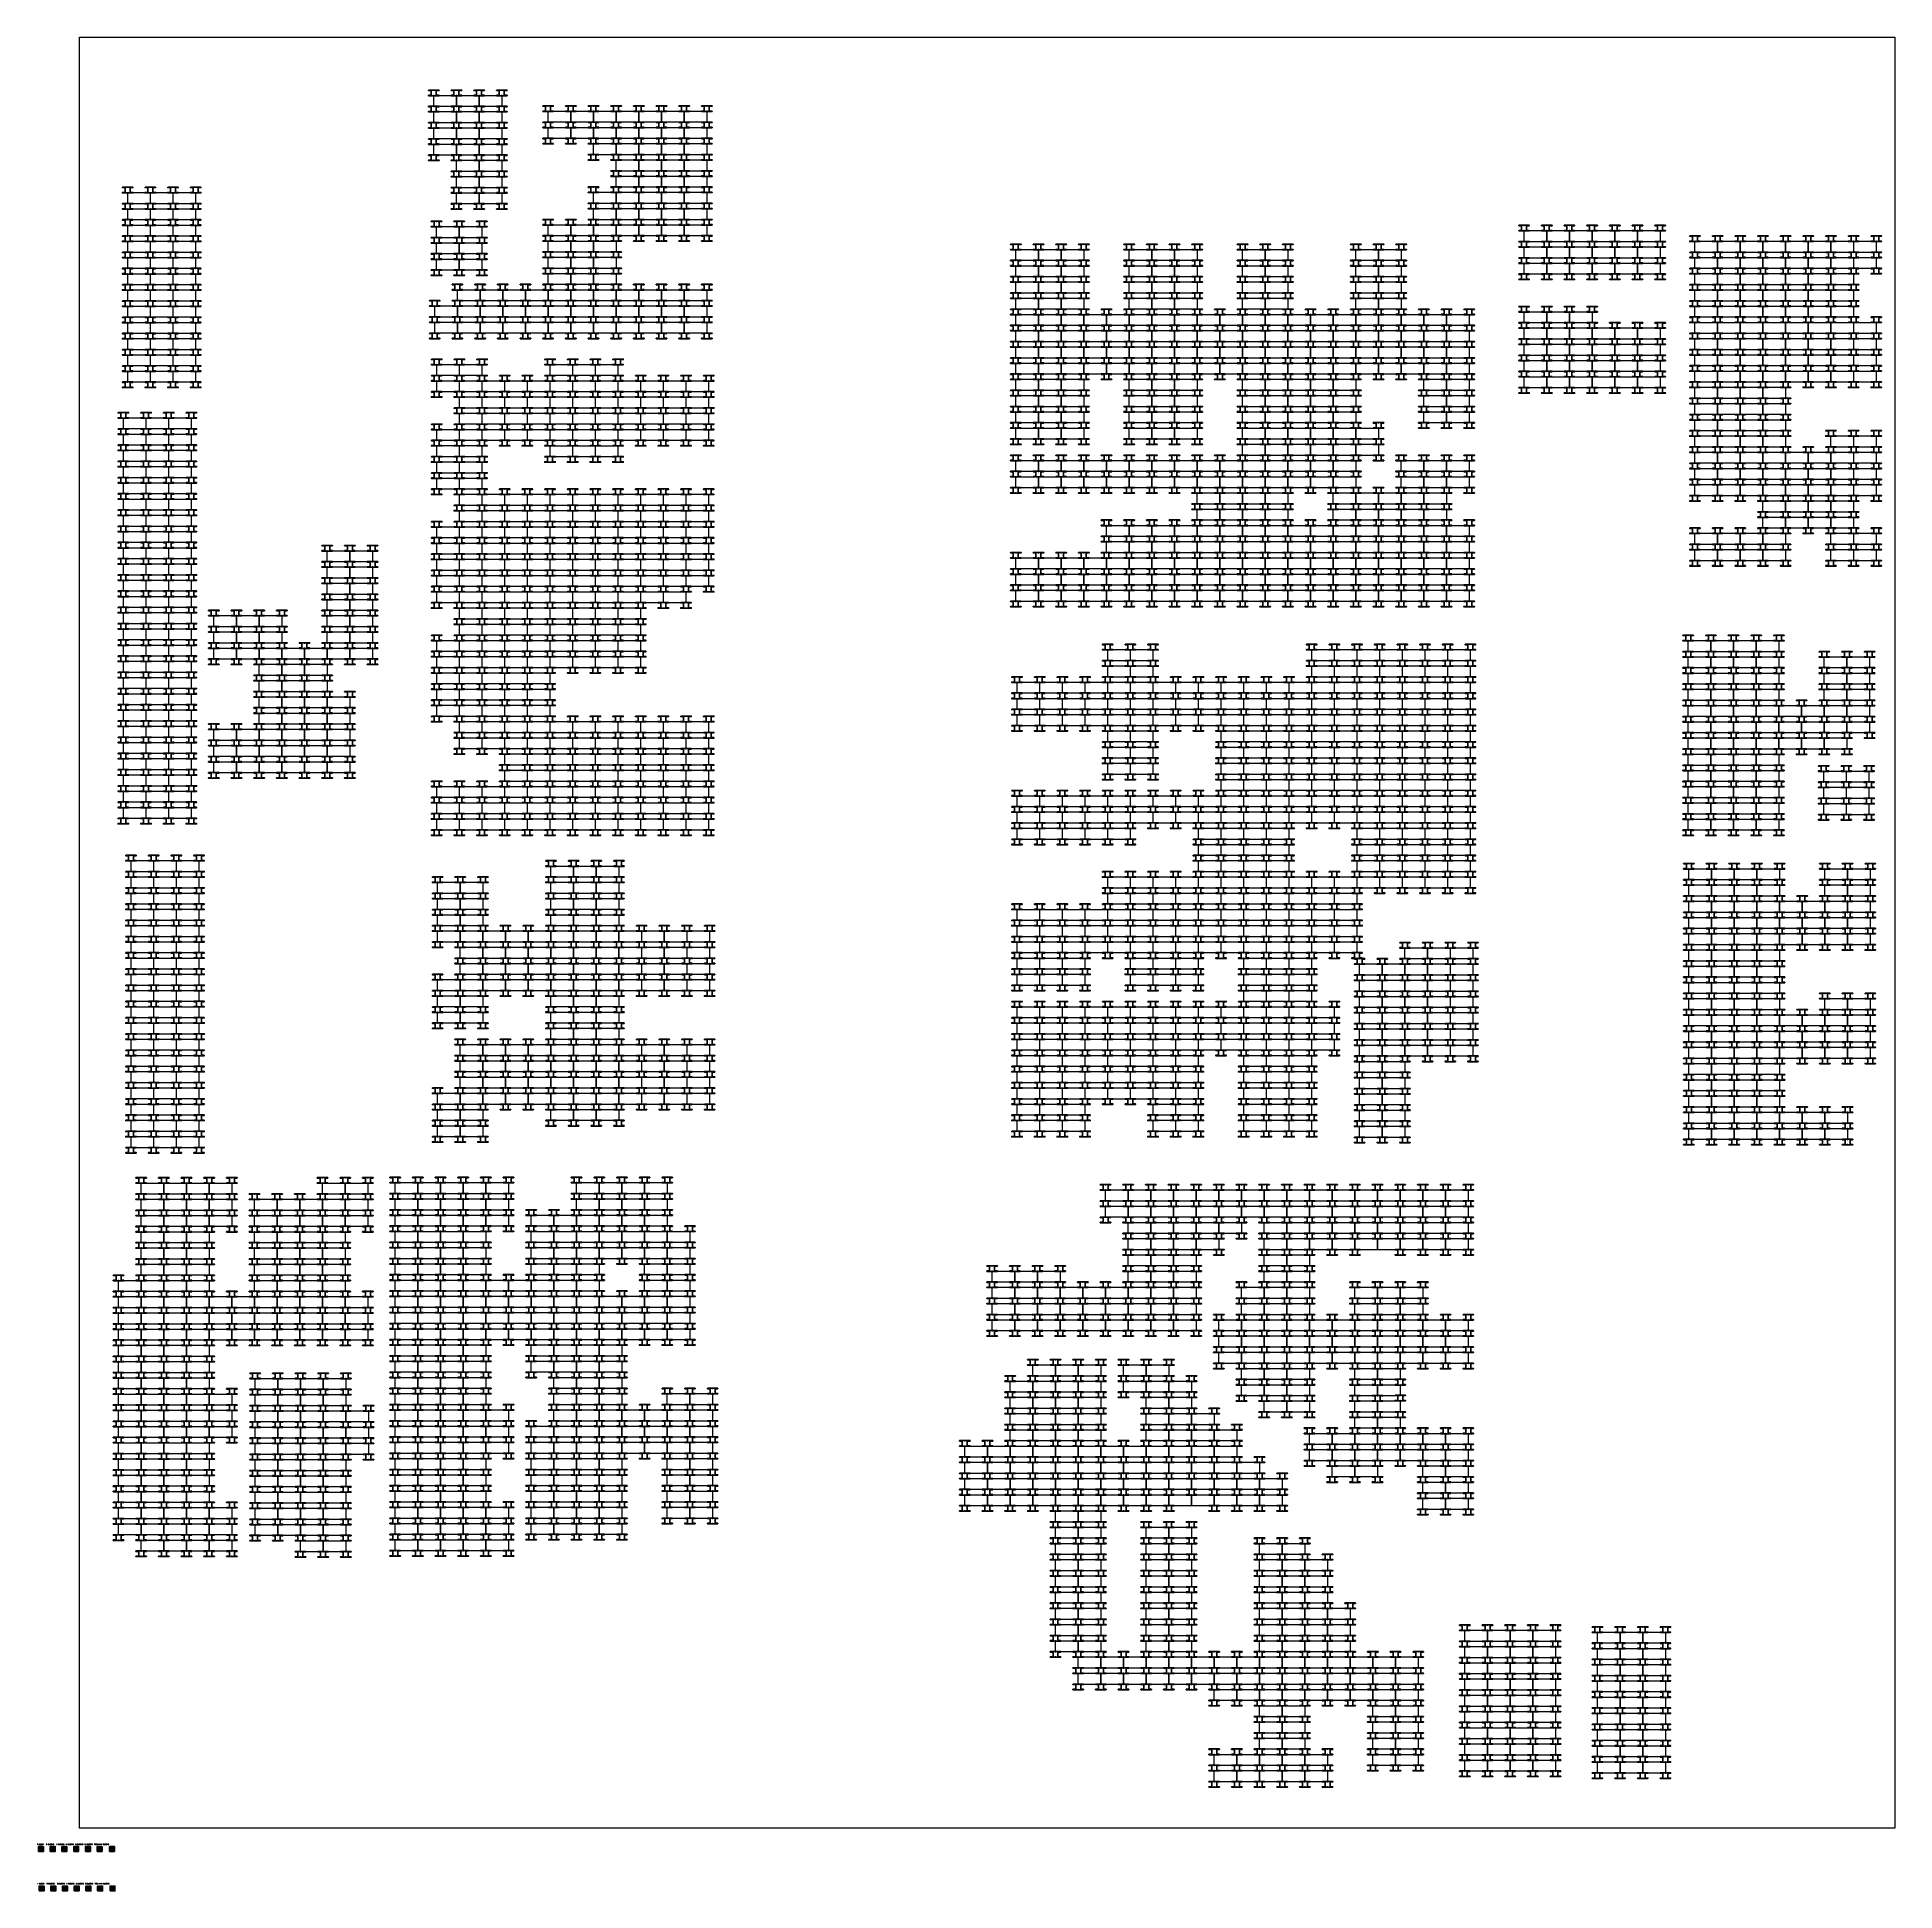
# Model space of a CAD drawing. Header units: inches. Extents: x 3750 to 10146, y -443 to 5941.
import ezdxf

# ---------------------------------------------------------------- set-up
doc = ezdxf.new("R2010")
doc.units = ezdxf.units.IN
doc.header["$LTSCALE"] = 50
doc.header["$MEASUREMENT"] = 0
for name, color, linetype, lineweight in [('E-PANELS', 140, 'Continuous', 30), ('E2-ECOFEET', 254, 'Continuous', 35), ('E3-ECOFEET', 254, 'Continuous', 35), ('HATCH 1', 5, 'Continuous', 35), ('HATCH 2', 140, 'Continuous', 35), ('HATCH 3', 30, 'Continuous', 35), ('HATCH 4', 200, 'Continuous', 35), ('HATCH 5', 2, 'Continuous', 35), ('HATCH 6', 100, 'Continuous', 35), ('HATCH 7', 20, 'Continuous', 35)]:
    doc.layers.add(name, color=color, linetype=linetype, lineweight=lineweight)
doc.layers.add('EF3 TEXT', color=7, linetype='Continuous', plot=False)
doc.layers.add('IFI PERIMETER', color=221, linetype='FENCE', plot=False)
doc.layers.get('E2-ECOFEET').off()
doc.styles.add('mytext', font='romans.shx')
doc.styles.get("Standard").update_dxf_attribs({"font": 'arial.ttf'})
doc.linetypes.add('FENCE', pattern='A,0.5,-0.1,["X",Standard,S=0.1,R=0,X=-0.035,Y=-0.05],-0.1', length=0.7)

# ---------------------------------------------------------------- blocks, each defined once
blk = doc.blocks.new('YINGLI 305W 10DEG')
at = {"layer": 'E-PANELS'}
blk.add_lwpolyline([(0, 0), (77.56, 0), (77.56, -38.4), (0, -38.4)], close=True, dxfattribs=at)
blk = doc.blocks.new('EF3')
at = {"layer": 'E3-ECOFEET', "color": 5}
for points in [[(0, 0), (0, -1.5), (9.4, -1.5), (9.4, -18.1), (0, -18.1), (0, -19.6), (36, -19.6), (36, -18.1), (26.6, -18.1), (26.6, -1.5), (36, -1.5), (36, 0), (0, 0)], [(8.8, -8.1), (8.9, -8.1)]]:
    blk.add_lwpolyline(points, dxfattribs=at)
at = {"layer": 'E3-ECOFEET'}
for points in [[(17.2, -1), (17.8, -1), (17.8, -0.5)], [(17.2, -18.5), (17.8, -18.5), (17.8, -19)], [(18.2, -0.5), (18.2, -1), (18.8, -1)], [(18.2, -19), (18.2, -18.5), (18.8, -18.5)]]:
    blk.add_lwpolyline(points, dxfattribs=at)
blk = doc.blocks.new('*U9')
at = {"layer": 'HATCH 1'}
h = blk.add_hatch(dxfattribs=at)
h.set_pattern_fill('ANSI31', color=256, scale=20)
h.set_pattern_definition([(45, (-119.168, -90.9187), (-1.767767, 1.767767), [])])
h.paths.add_polyline_path([(-8.5, -8.25), (8.5, -8.25), (8.5, 8.25), (-8.5, 8.25)])
blk.add_lwpolyline([(-8.5, -8.25), (8.5, -8.25), (8.5, 8.25), (-8.5, 8.25)], close=True, dxfattribs=at)
blk = doc.blocks.new('*U10')
at = {"layer": 'HATCH 2'}
h = blk.add_hatch(dxfattribs=at)
h.set_pattern_fill('ANSI36', color=256, scale=15, angle=90)
h.set_pattern_definition([(135, (-119.168, -90.9187), (-3.64602, 0.994369), [4.6875, -0.9375, 0, -0.9375])])
h.paths.add_polyline_path([(-8.5, -8.25), (8.5, -8.25), (8.5, 8.25), (-8.5, 8.25)])
blk.add_lwpolyline([(-8.5, -8.25), (8.5, -8.25), (8.5, 8.25), (-8.5, 8.25)], close=True, dxfattribs=at)
blk = doc.blocks.new('EF3_HATCH_3')
at = {"layer": 'HATCH 3'}
h = blk.add_hatch(dxfattribs=at)
h.set_pattern_fill('ANSI37', color=256, scale=30)
h.set_pattern_definition([(45, (-119.168, -90.9187), (-2.65165, 2.65165), []), (135, (-119.168, -90.9187), (-2.65165, -2.65165), [])])
h.paths.add_polyline_path([(-8.5, -8.25), (8.5, -8.25), (8.5, 8.25), (-8.5, 8.25)])
blk.add_lwpolyline([(-8.5, -8.25), (8.5, -8.25), (8.5, 8.25), (-8.5, 8.25)], close=True, dxfattribs=at)
blk = doc.blocks.new('*U11')
at = {"layer": 'HATCH 4'}
h = blk.add_hatch(dxfattribs=at)
h.set_pattern_fill('ANSI38', color=256, scale=30, angle=30)
h.set_pattern_definition([(75, (-119.168, -90.9187), (-3.62222, 0.97057), []), (165, (-119.168, -90.9187), (-8.215015, -1.68108), [9.375, -5.625])])
h.paths.add_polyline_path([(-8.5, -8.25), (8.5, -8.25), (8.5, 8.25), (-8.5, 8.25)])
blk.add_lwpolyline([(-8.5, -8.25), (8.5, -8.25), (8.5, 8.25), (-8.5, 8.25)], close=True, dxfattribs=at)
blk = doc.blocks.new('EF3_HATCH_5')
at = {"layer": 'HATCH 5'}
h = blk.add_hatch(dxfattribs=at)
h.set_pattern_fill('AR-B816', color=256, scale=0.5)
h.set_pattern_definition([(0, (-119.168, -90.9187), (0, 4), []), (90, (-119.168, -90.9187), (-4, 4), [4, -4])])
h.paths.add_polyline_path([(-8.5, -8.25), (8.5, -8.25), (8.5, 8.25), (-8.5, 8.25)])
blk.add_lwpolyline([(-8.5, -8.25), (8.5, -8.25), (8.5, 8.25), (-8.5, 8.25)], close=True, dxfattribs=at)
blk = doc.blocks.new('EF3_HATCH_6')
at = {"layer": 'HATCH 6'}
h = blk.add_hatch(dxfattribs=at)
h.set_pattern_fill('AR-HBONE', color=256, scale=0.7)
h.set_pattern_definition([(45, (-119.168, -90.9187), (3e-16, 3.9598), [8.4, -2.8]), (135, (-117.188, -88.9388), (3e-16, 3.9598), [8.4, -2.8])])
h.paths.add_polyline_path([(-8.5, -8.25), (8.5, -8.25), (8.5, 8.25), (-8.5, 8.25)])
blk.add_lwpolyline([(-8.5, -8.25), (8.5, -8.25), (8.5, 8.25), (-8.5, 8.25)], close=True, dxfattribs=at)
blk = doc.blocks.new('EF3_HATCH_7')
at = {"layer": 'HATCH 7'}
h = blk.add_hatch(color=256, dxfattribs=at)
h.dxf.hatch_style = 1
h.paths.add_polyline_path([(-8.5, -8.25), (8.5, -8.25), (8.5, 8.25), (-8.5, 8.25)])
blk.add_lwpolyline([(-8.5, -8.25), (8.5, -8.25), (8.5, 8.25), (-8.5, 8.25)], close=True, dxfattribs=at)
blk = doc.blocks.new('EF3 HATCH AND TEXT')
at = {"layer": 'HATCH 1'}
blk.add_blockref('*U9', (17.3, -21.2), dxfattribs=at)
at = {"layer": 'HATCH 2'}
blk.add_blockref('*U10', (57.6, -21.2), dxfattribs=at)
at = {"layer": 'HATCH 3'}
blk.add_blockref('EF3_HATCH_3', (98, -21.2), dxfattribs=at)
at = {"layer": 'HATCH 4'}
blk.add_blockref('*U11', (138.3, -21.2), dxfattribs=at)
at = {"layer": 'HATCH 5'}
blk.add_blockref('EF3_HATCH_5', (178.7, -21.2), dxfattribs=at)
at = {"layer": 'HATCH 6'}
blk.add_blockref('EF3_HATCH_6', (219, -21.2), dxfattribs=at)
at = {"layer": 'HATCH 7'}
blk.add_blockref('EF3_HATCH_7', (261.7, -21.2), dxfattribs=at)
at = {"layer": 'EF3 TEXT', "insert": (3, -2.9), "char_height": 4, "attachment_point": 1, "style": 'mytext'}
blk.add_mtext_dynamic_manual_height_columns('1 BLOCK   2 BLOCKS   3 BLOCKS  4 BLOCKS  5 BLOCKS  6 BLOCKS  TOO MANY BLOCKS', width=339.17, gutter_width=450.2, heights=[0], dxfattribs=at)

msp = doc.modelspace()

# ---------------------------------------------------------------- linework, layer by layer
at = {"layer": 'IFI PERIMETER'}
msp.add_lwpolyline([(10146.5, -226.8), (3896.1, -226.8), (3896.1, 5941.5), (10146.5, 5941.5)], close=True, dxfattribs=at)

# ---------------------------------------------------------------- block references
at = {"layer": 'E-PANELS'}
for p in [(5116, 5740.9), (5194, 5740.9), (5272.1, 5740.9), (5116, 5685), (5116, 5629.1), (5194, 5685), (5194, 5629.1), (5272.1, 5685), (5272.1, 5629.1), (5509.6, 5686.5, -1022.9), (5509.6, 5630.6, -1022.9), (5587.7, 5686.5, -1022.9), (5587.7, 5630.6, -1022.9), (5665.7, 5686.5, -1022.9), (5665.7, 5630.6, -1022.9), (5743.8, 5686.5, -1022.9), (5743.8, 5630.6, -1022.9), (5821.8, 5686.5, -1022.9), (5821.8, 5630.6, -1022.9), (5899.9, 5686.5, -1022.9), (5899.9, 5630.6, -1022.9), (5978, 5686.5, -1022.9), (5978, 5630.6, -1022.9), (5116, 5573.2), (5194, 5573.2), (5272.1, 5573.2), (5665.7, 5574.7, -1022.9), (5743.8, 5574.7, -1022.9), (5821.8, 5574.7, -1022.9), (5899.9, 5574.7, -1022.9), (5978, 5574.7, -1022.9), (5194, 5517.3), (5272.1, 5517.3), (5743.8, 5518.8, -1022.9), (5821.8, 5518.8, -1022.9), (5899.9, 5518.8, -1022.9), (5978, 5518.8, -1022.9), (5194, 5461.4), (5272.1, 5461.4), (5743.8, 5462.9, -1022.9), (5821.8, 5462.9, -1022.9), (5899.9, 5462.9, -1022.9), (5978, 5462.9, -1022.9), (4062, 5406.2), (4140, 5406.2), (4218.1, 5406.2), (5194, 5405.5), (5272.1, 5405.5), (5665.7, 5407, -1022.9), (5743.8, 5407, -1022.9), (5821.8, 5407, -1022.9), (5899.9, 5407, -1022.9), (5978, 5407, -1022.9), (4062, 5350.3), (4140, 5350.3), (4218.1, 5350.3), (5665.7, 5351.1, -1022.9), (5743.8, 5351.1, -1022.9), (5821.8, 5351.1, -1022.9), (5899.9, 5351.1, -1022.9), (5978, 5351.1, -1022.9), (4062, 5294.4), (4140, 5294.4), (4218.1, 5294.4), (5125.4, 5289.1, -1022.9), (5203.5, 5289.1, -1022.9), (5509.6, 5295.2, -1022.9), (5587.7, 5295.2, -1022.9), (5665.7, 5295.2, -1022.9), (5743.8, 5295.2, -1022.9), (5821.8, 5295.2, -1022.9), (5899.9, 5295.2, -1022.9), (5978, 5295.2, -1022.9), (8870.1, 5275.1, -1022.9), (8948.2, 5275.1, -1022.9), (9026.3, 5275.1, -1022.9), (9104.3, 5275.1, -1022.9), (9182.4, 5275.1, -1022.9), (9260.4, 5275.1, -1022.9), (4062, 5238.5), (4062, 5182.6), (4140, 5238.5), (4140, 5182.6), (4218.1, 5238.5), (4218.1, 5182.6), (5125.4, 5233.2, -1022.9), (5203.5, 5233.2, -1022.9), (5509.6, 5239.3, -1022.9), (5509.6, 5183.4, -1022.9), (5587.7, 5239.3, -1022.9), (5587.7, 5183.4, -1022.9), (5665.7, 5239.3, -1022.9), (5665.7, 5183.4, -1022.9), (7120, 5210.2, -1022.9), (7198, 5210.2, -1022.9), (7276.1, 5210.2, -1022.9), (7510.3, 5210.2, -1022.9), (7588.3, 5210.2, -1022.9), (7666.4, 5210.2, -1022.9), (7900.6, 5210.2, -1022.9), (7978.6, 5210.2, -1022.9), (8290.9, 5210.2, -1022.9), (8368.9, 5210.2, -1022.9), (8870.1, 5219.2, -1022.9), (8948.2, 5219.2, -1022.9), (9026.3, 5219.2, -1022.9), (9104.3, 5219.2, -1022.9), (9182.4, 5219.2, -1022.9), (9260.4, 5219.2, -1022.9), (9458.2, 5238.7, -1022.9), (9458.2, 5182.8, -1022.9), (9536.3, 5238.7, -1022.9), (9536.3, 5182.8, -1022.9), (9614.4, 5238.7, -1022.9), (9614.4, 5182.8, -1022.9), (9692.4, 5238.7, -1022.9), (9692.4, 5182.8, -1022.9), (9770.5, 5238.7, -1022.9), (9770.5, 5182.8, -1022.9), (9848.5, 5238.7, -1022.9), (9848.5, 5182.8, -1022.9), (9926.6, 5238.7, -1022.9), (9926.6, 5182.8, -1022.9), (10004.7, 5238.7, -1022.9), (10004.7, 5182.8, -1022.9), (4062, 5126.7), (4140, 5126.7), (4218.1, 5126.7), (5125.4, 5177.3, -1022.9), (5203.5, 5177.3, -1022.9), (5509.6, 5127.5, -1022.9), (5587.7, 5127.5, -1022.9), (5665.7, 5127.5, -1022.9), (7120, 5154.3, -1022.9), (7198, 5154.3, -1022.9), (7276.1, 5154.3, -1022.9), (7510.3, 5154.3, -1022.9), (7588.3, 5154.3, -1022.9), (7666.4, 5154.3, -1022.9), (7900.6, 5154.3, -1022.9), (7978.6, 5154.3, -1022.9), (8290.9, 5154.3, -1022.9), (8368.9, 5154.3, -1022.9), (8870.1, 5163.3, -1022.9), (8948.2, 5163.3, -1022.9), (9026.3, 5163.3, -1022.9), (9104.3, 5163.3, -1022.9), (9182.4, 5163.3, -1022.9), (9260.4, 5163.3, -1022.9), (9458.2, 5126.9, -1022.9), (9536.3, 5126.9, -1022.9), (9614.4, 5126.9, -1022.9), (9692.4, 5126.9, -1022.9), (9770.5, 5126.9, -1022.9), (9848.5, 5126.9, -1022.9), (9926.6, 5126.9, -1022.9), (4062, 5070.8), (4140, 5070.8), (4218.1, 5070.8), (5197.4, 5071.6, -1022.9), (5275.4, 5071.6, -1022.9), (5353.5, 5071.6, -1022.9), (5431.5, 5071.6, -1022.9), (5509.6, 5071.6, -1022.9), (5587.7, 5071.6, -1022.9), (5665.7, 5071.6, -1022.9), (5743.8, 5071.6, -1022.9), (5821.8, 5071.6, -1022.9), (5899.9, 5071.6, -1022.9), (5978, 5071.6, -1022.9), (7120, 5098.4, -1022.9), (7198, 5098.4, -1022.9), (7276.1, 5098.4, -1022.9), (7510.3, 5098.4, -1022.9), (7588.3, 5098.4, -1022.9), (7666.4, 5098.4, -1022.9), (7900.6, 5098.4, -1022.9), (7978.6, 5098.4, -1022.9), (8290.9, 5098.4, -1022.9), (8368.9, 5098.4, -1022.9), (9458.2, 5071, -1022.9), (9536.3, 5071, -1022.9), (9614.4, 5071, -1022.9), (9692.4, 5071, -1022.9), (9770.5, 5071, -1022.9), (9848.5, 5071, -1022.9), (9926.6, 5071, -1022.9), (4062, 5014.9), (4140, 5014.9), (4218.1, 5014.9), (5119.3, 5015.8, -1022.9), (5197.4, 5015.8, -1022.9), (5275.4, 5015.8, -1022.9), (5353.5, 5015.8, -1022.9), (5431.5, 5015.8, -1022.9), (5509.6, 5015.8, -1022.9), (5587.7, 5015.8, -1022.9), (5665.7, 5015.8, -1022.9), (5743.8, 5015.8, -1022.9), (5821.8, 5015.8, -1022.9), (5899.9, 5015.8, -1022.9), (5978, 5015.8, -1022.9), (7120, 5042.5, -1022.9), (7198, 5042.5, -1022.9), (7276.1, 5042.5, -1022.9), (7510.3, 5042.5, -1022.9), (7588.3, 5042.5, -1022.9), (7666.4, 5042.5, -1022.9), (7900.6, 5042.5, -1022.9), (7978.6, 5042.5, -1022.9), (8290.9, 5042.5, -1022.9), (8368.9, 5042.5, -1022.9), (8870.1, 4995.6, -1022.9), (8948.2, 4995.6, -1022.9), (9026.3, 4995.6, -1022.9), (9458.2, 5015.1, -1022.9), (9536.3, 5015.1, -1022.9), (9614.4, 5015.1, -1022.9), (9692.4, 5015.1, -1022.9), (9770.5, 5015.1, -1022.9), (9848.5, 5015.1, -1022.9), (9926.6, 5015.1, -1022.9), (4062, 4959.1), (4140, 4959.1), (4218.1, 4959.1), (5119.3, 4959.9, -1022.9), (5197.4, 4959.9, -1022.9), (5275.4, 4959.9, -1022.9), (5353.5, 4959.9, -1022.9), (5431.5, 4959.9, -1022.9), (5509.6, 4959.9, -1022.9), (5587.7, 4959.9, -1022.9), (5665.7, 4959.9, -1022.9), (5743.8, 4959.9, -1022.9), (5821.8, 4959.9, -1022.9), (5899.9, 4959.9, -1022.9), (5978, 4959.9, -1022.9), (7120, 4986.6, -1022.9), (7120, 4930.7, -1022.9), (7198, 4986.6, -1022.9), (7198, 4930.7, -1022.9), (7276.1, 4986.6, -1022.9), (7276.1, 4930.7, -1022.9), (7354.2, 4986.6, -1022.9), (7354.2, 4930.7, -1022.9), (7432.2, 4986.6, -1022.9), (7432.2, 4930.7, -1022.9), (7510.3, 4986.6, -1022.9), (7510.3, 4930.7, -1022.9), (7588.3, 4986.6, -1022.9), (7588.3, 4930.7, -1022.9), (7666.4, 4986.6, -1022.9), (7666.4, 4930.7, -1022.9), (7744.5, 4986.6, -1022.9), (7744.5, 4930.7, -1022.9), (7822.5, 4986.6, -1022.9), (7822.5, 4930.7, -1022.9), (7900.6, 4986.6, -1022.9), (7900.6, 4930.7, -1022.9), (7978.6, 4986.6, -1022.9), (7978.6, 4930.7, -1022.9), (8056.7, 4986.6, -1022.9), (8056.7, 4930.7, -1022.9), (8134.8, 4986.6, -1022.9), (8134.8, 4930.7, -1022.9), (8212.8, 4986.6, -1022.9), (8212.8, 4930.7, -1022.9), (8290.9, 4986.6, -1022.9), (8290.9, 4930.7, -1022.9), (8368.9, 4986.6, -1022.9), (8368.9, 4930.7, -1022.9), (8447, 4986.6, -1022.9), (8447, 4930.7, -1022.9), (8525.1, 4986.6, -1022.9), (8525.1, 4930.7, -1022.9), (8603.1, 4986.6, -1022.9), (8603.1, 4930.7, -1022.9), (8870.1, 4939.8, -1022.9), (8948.2, 4939.8, -1022.9), (9026.3, 4939.8, -1022.9), (9104.3, 4939.8, -1022.9), (9182.4, 4939.8, -1022.9), (9260.4, 4939.8, -1022.9), (9458.2, 4959.2, -1022.9), (9536.3, 4959.2, -1022.9), (9614.4, 4959.2, -1022.9), (9692.4, 4959.2, -1022.9), (9770.5, 4959.2, -1022.9), (9848.5, 4959.2, -1022.9), (9926.6, 4959.2, -1022.9), (10004.7, 4959.2, -1022.9), (4062, 4903.2), (4140, 4903.2), (4218.1, 4903.2), (7120, 4874.8, -1022.9), (7198, 4874.8, -1022.9), (7276.1, 4874.8, -1022.9), (7354.2, 4874.8, -1022.9), (7432.2, 4874.8, -1022.9), (7510.3, 4874.8, -1022.9), (7588.3, 4874.8, -1022.9), (7666.4, 4874.8, -1022.9), (7744.5, 4874.8, -1022.9), (7822.5, 4874.8, -1022.9), (7900.6, 4874.8, -1022.9), (7978.6, 4874.8, -1022.9), (8056.7, 4874.8, -1022.9), (8134.8, 4874.8, -1022.9), (8212.8, 4874.8, -1022.9), (8290.9, 4874.8, -1022.9), (8368.9, 4874.8, -1022.9), (8447, 4874.8, -1022.9), (8525.1, 4874.8, -1022.9), (8603.1, 4874.8, -1022.9), (8870.1, 4883.9, -1022.9), (8948.2, 4883.9, -1022.9), (9026.3, 4883.9, -1022.9), (9104.3, 4883.9, -1022.9), (9182.4, 4883.9, -1022.9), (9260.4, 4883.9, -1022.9), (9458.2, 4903.3, -1022.9), (9536.3, 4903.3, -1022.9), (9614.4, 4903.3, -1022.9), (9692.4, 4903.3, -1022.9), (9770.5, 4903.3, -1022.9), (9848.5, 4903.3, -1022.9), (9926.6, 4903.3, -1022.9), (10004.7, 4903.3, -1022.9), (4062, 4847.3), (4140, 4847.3), (4218.1, 4847.3), (5125.9, 4814.1, -1022.9), (5203.9, 4814.1, -1022.9), (5516.2, 4814.5, -1022.9), (5594.2, 4814.5, -1022.9), (5672.3, 4814.5, -1022.9), (7120, 4818.9, -1022.9), (7198, 4818.9, -1022.9), (7276.1, 4818.9, -1022.9), (7354.2, 4818.9, -1022.9), (7432.2, 4818.9, -1022.9), (7510.3, 4818.9, -1022.9), (7588.3, 4818.9, -1022.9), (7666.4, 4818.9, -1022.9), (7744.5, 4818.9, -1022.9), (7822.5, 4818.9, -1022.9), (7900.6, 4818.9, -1022.9), (7978.6, 4818.9, -1022.9), (8056.7, 4818.9, -1022.9), (8134.8, 4818.9, -1022.9), (8212.8, 4818.9, -1022.9), (8290.9, 4818.9, -1022.9), (8368.9, 4818.9, -1022.9), (8447, 4818.9, -1022.9), (8525.1, 4818.9, -1022.9), (8603.1, 4818.9, -1022.9), (8870.1, 4828, -1022.9), (8948.2, 4828, -1022.9), (9026.3, 4828, -1022.9), (9104.3, 4828, -1022.9), (9182.4, 4828, -1022.9), (9260.4, 4828, -1022.9), (9458.2, 4847.5, -1022.9), (9536.3, 4847.5, -1022.9), (9614.4, 4847.5, -1022.9), (9692.4, 4847.5, -1022.9), (9770.5, 4847.5, -1022.9), (9848.5, 4847.5, -1022.9), (9926.6, 4847.5, -1022.9), (10004.7, 4847.5, -1022.9), (4062, 4791.4), (4140, 4791.4), (4218.1, 4791.4), (5125.9, 4758.2, -1022.9), (5203.9, 4758.2, -1022.9), (5282, 4758.2, -1022.9), (5360, 4758.2, -1022.9), (5438.1, 4758.2, -1022.9), (5516.2, 4758.2, -1022.9), (5594.2, 4758.2, -1022.9), (5672.3, 4758.2, -1022.9), (5750.3, 4758.2, -1022.9), (5828.4, 4758.2, -1022.9), (5906.5, 4758.2, -1022.9), (5984.5, 4758.2, -1022.9), (7120, 4763, -1022.9), (7198, 4763, -1022.9), (7276.1, 4763, -1022.9), (7510.3, 4763, -1022.9), (7588.3, 4763, -1022.9), (7666.4, 4763, -1022.9), (7900.6, 4763, -1022.9), (7978.6, 4763, -1022.9), (8056.7, 4763, -1022.9), (8134.8, 4763, -1022.9), (8212.8, 4763, -1022.9), (8525.1, 4763, -1022.9), (8603.1, 4763, -1022.9), (8870.1, 4772.1, -1022.9), (8948.2, 4772.1, -1022.9), (9026.3, 4772.1, -1022.9), (9104.3, 4772.1, -1022.9), (9182.4, 4772.1, -1022.9), (9260.4, 4772.1, -1022.9), (9458.2, 4791.6, -1022.9), (9458.2, 4735.7, -1022.9), (9536.3, 4791.6, -1022.9), (9536.3, 4735.7, -1022.9), (9614.4, 4791.6, -1022.9), (9614.4, 4735.7, -1022.9), (9692.4, 4791.6, -1022.9), (9692.4, 4735.7, -1022.9), (9770.5, 4791.6, -1022.9), (9848.5, 4791.6, -1022.9), (9926.6, 4791.6, -1022.9), (10004.7, 4791.6, -1022.9), (5203.9, 4702.3, -1022.9), (5282, 4702.3, -1022.9), (5360, 4702.3, -1022.9), (5438.1, 4702.3, -1022.9), (5516.2, 4702.3, -1022.9), (5594.2, 4702.3, -1022.9), (5672.3, 4702.3, -1022.9), (5750.3, 4702.3, -1022.9), (5828.4, 4702.3, -1022.9), (5906.5, 4702.3, -1022.9), (5984.5, 4702.3, -1022.9), (7120, 4707.1, -1022.9), (7198, 4707.1, -1022.9), (7276.1, 4707.1, -1022.9), (7510.3, 4707.1, -1022.9), (7588.3, 4707.1, -1022.9), (7666.4, 4707.1, -1022.9), (7900.6, 4707.1, -1022.9), (7978.6, 4707.1, -1022.9), (8056.7, 4707.1, -1022.9), (8134.8, 4707.1, -1022.9), (8212.8, 4707.1, -1022.9), (8525.1, 4707.1, -1022.9), (8603.1, 4707.1, -1022.9), (9458.2, 4679.8, -1022.9), (9536.3, 4679.8, -1022.9), (9614.4, 4679.8, -1022.9), (9692.4, 4679.8, -1022.9), (4047.1, 4630.3), (4125.1, 4630.3), (4203.2, 4630.3), (5203.9, 4646.4, -1022.9), (5282, 4646.4, -1022.9), (5360, 4646.4, -1022.9), (5438.1, 4646.4, -1022.9), (5516.2, 4646.4, -1022.9), (5594.2, 4646.4, -1022.9), (5672.3, 4646.4, -1022.9), (5750.3, 4646.4, -1022.9), (5828.4, 4646.4, -1022.9), (5906.5, 4646.4, -1022.9), (5984.5, 4646.4, -1022.9), (7120, 4651.2, -1022.9), (7198, 4651.2, -1022.9), (7276.1, 4651.2, -1022.9), (7510.3, 4651.2, -1022.9), (7588.3, 4651.2, -1022.9), (7666.4, 4651.2, -1022.9), (7900.6, 4651.2, -1022.9), (7978.6, 4651.2, -1022.9), (8056.7, 4651.2, -1022.9), (8134.8, 4651.2, -1022.9), (8212.8, 4651.2, -1022.9), (8525.1, 4651.2, -1022.9), (8603.1, 4651.2, -1022.9), (9458.2, 4623.9, -1022.9), (9536.3, 4623.9, -1022.9), (9614.4, 4623.9, -1022.9), (9692.4, 4623.9, -1022.9), (4047.1, 4574.4), (4125.1, 4574.4), (4203.2, 4574.4), (5125.9, 4590.5, -1022.9), (5203.9, 4590.5, -1022.9), (5282, 4590.5, -1022.9), (5360, 4590.5, -1022.9), (5438.1, 4590.5, -1022.9), (5516.2, 4590.5, -1022.9), (5594.2, 4590.5, -1022.9), (5672.3, 4590.5, -1022.9), (5750.3, 4590.5, -1022.9), (5828.4, 4590.5, -1022.9), (5906.5, 4590.5, -1022.9), (5984.5, 4590.5, -1022.9), (7120, 4595.3, -1022.9), (7198, 4595.3, -1022.9), (7276.1, 4595.3, -1022.9), (7510.3, 4595.3, -1022.9), (7588.3, 4595.3, -1022.9), (7666.4, 4595.3, -1022.9), (7900.6, 4595.3, -1022.9), (7978.6, 4595.3, -1022.9), (8056.7, 4595.3, -1022.9), (8134.8, 4595.3, -1022.9), (8212.8, 4595.3, -1022.9), (8290.9, 4595.3, -1022.9), (9458.2, 4568, -1022.9), (9536.3, 4568, -1022.9), (9614.4, 4568, -1022.9), (9692.4, 4568, -1022.9), (9926.6, 4568, -1022.9), (10004.7, 4568, -1022.9), (4047.1, 4518.5), (4125.1, 4518.5), (4203.2, 4518.5), (5125.9, 4534.6, -1022.9), (5125.9, 4478.7, -1022.9), (5203.9, 4534.6, -1022.9), (5203.9, 4478.7, -1022.9), (5516.2, 4534.1, -1022.9), (5594.2, 4534.1, -1022.9), (5672.3, 4534.1, -1022.9), (7120, 4483.6, -1022.9), (7198, 4483.6, -1022.9), (7276.1, 4483.6, -1022.9), (7354.2, 4483.6, -1022.9), (7432.2, 4483.6, -1022.9), (7510.3, 4483.6, -1022.9), (7588.3, 4483.6, -1022.9), (7666.4, 4483.6, -1022.9), (7744.5, 4483.6, -1022.9), (7822.5, 4483.6, -1022.9), (7900.6, 4539.4, -1022.9), (7900.6, 4483.6, -1022.9), (7978.6, 4539.4, -1022.9), (7978.6, 4483.6, -1022.9), (8056.7, 4539.4, -1022.9), (8056.7, 4483.6, -1022.9), (8134.8, 4539.4, -1022.9), (8134.8, 4483.6, -1022.9), (8212.8, 4539.4, -1022.9), (8212.8, 4483.6, -1022.9), (8290.9, 4539.4, -1022.9), (8447, 4483.6, -1022.9), (8525.1, 4483.6, -1022.9), (8603.1, 4483.6, -1022.9), (9458.2, 4512.1, -1022.9), (9536.3, 4512.1, -1022.9), (9614.4, 4512.1, -1022.9), (9692.4, 4512.1, -1022.9), (9770.5, 4512.1, -1022.9), (9848.5, 4512.1, -1022.9), (9926.6, 4512.1, -1022.9), (10004.7, 4512.1, -1022.9), (4047.1, 4462.6), (4125.1, 4462.6), (4203.2, 4462.6), (5125.9, 4422.8, -1022.9), (5203.9, 4422.8, -1022.9), (7120, 4427.7, -1022.9), (7198, 4427.7, -1022.9), (7276.1, 4427.7, -1022.9), (7354.2, 4427.7, -1022.9), (7432.2, 4427.7, -1022.9), (7510.3, 4427.7, -1022.9), (7588.3, 4427.7, -1022.9), (7666.4, 4427.7, -1022.9), (7744.5, 4427.7, -1022.9), (7822.5, 4427.7, -1022.9), (7900.6, 4427.7, -1022.9), (7978.6, 4427.7, -1022.9), (8056.7, 4427.7, -1022.9), (8134.8, 4427.7, -1022.9), (8212.8, 4427.7, -1022.9), (8447, 4427.7, -1022.9), (8525.1, 4427.7, -1022.9), (8603.1, 4427.7, -1022.9), (9458.2, 4456.2, -1022.9), (9536.3, 4456.2, -1022.9), (9614.4, 4456.2, -1022.9), (9692.4, 4456.2, -1022.9), (9770.5, 4456.2, -1022.9), (9848.5, 4456.2, -1022.9), (9926.6, 4456.2, -1022.9), (10004.7, 4456.2, -1022.9), (4047.1, 4406.7), (4047.1, 4350.8), (4125.1, 4406.7), (4125.1, 4350.8), (4203.2, 4406.7), (4203.2, 4350.8), (5203.9, 4366.9, -1022.9), (5282, 4366.9, -1022.9), (5360, 4366.9, -1022.9), (5438.1, 4366.9, -1022.9), (5516.2, 4366.9, -1022.9), (5594.2, 4366.9, -1022.9), (5672.3, 4366.9, -1022.9), (5750.3, 4366.9, -1022.9), (5828.4, 4366.9, -1022.9), (5906.5, 4366.9, -1022.9), (5984.5, 4366.9, -1022.9), (7744.5, 4371.8, -1022.9), (7822.5, 4371.8, -1022.9), (7900.6, 4371.8, -1022.9), (7978.6, 4371.8, -1022.9), (8212.8, 4371.8, -1022.9), (8290.9, 4371.8, -1022.9), (8368.9, 4371.8, -1022.9), (8447, 4371.8, -1022.9), (8525.1, 4371.8, -1022.9), (9458.2, 4400.3, -1022.9), (9536.3, 4400.3, -1022.9), (9614.4, 4400.3, -1022.9), (9692.4, 4400.3, -1022.9), (9770.5, 4400.3, -1022.9), (9848.5, 4400.3, -1022.9), (9926.6, 4400.3, -1022.9), (10004.7, 4400.3, -1022.9), (4047.1, 4294.9), (4125.1, 4294.9), (4203.2, 4294.9), (5203.9, 4311, -1022.9), (5282, 4311, -1022.9), (5360, 4311, -1022.9), (5438.1, 4311, -1022.9), (5516.2, 4311, -1022.9), (5594.2, 4311, -1022.9), (5672.3, 4311, -1022.9), (5750.3, 4311, -1022.9), (5828.4, 4311, -1022.9), (5906.5, 4311, -1022.9), (5984.5, 4311, -1022.9), (7744.5, 4315.9, -1022.9), (7822.5, 4315.9, -1022.9), (7900.6, 4315.9, -1022.9), (7978.6, 4315.9, -1022.9), (8212.8, 4315.9, -1022.9), (8290.9, 4315.9, -1022.9), (8368.9, 4315.9, -1022.9), (8447, 4315.9, -1022.9), (8525.1, 4315.9, -1022.9), (9692.4, 4344.4, -1022.9), (9692.4, 4288.5, -1022.9), (9770.5, 4344.4, -1022.9), (9770.5, 4288.5, -1022.9), (9848.5, 4344.4, -1022.9), (9848.5, 4288.5, -1022.9), (9926.6, 4344.4, -1022.9), (9926.6, 4288.5, -1022.9), (4047.1, 4239), (4125.1, 4239), (4203.2, 4239), (5125.9, 4255.1, -1022.9), (5203.9, 4255.1, -1022.9), (5282, 4255.1, -1022.9), (5360, 4255.1, -1022.9), (5438.1, 4255.1, -1022.9), (5516.2, 4255.1, -1022.9), (5594.2, 4255.1, -1022.9), (5672.3, 4255.1, -1022.9), (5750.3, 4255.1, -1022.9), (5828.4, 4255.1, -1022.9), (5906.5, 4255.1, -1022.9), (5984.5, 4255.1, -1022.9), (7432.2, 4260, -1022.9), (7510.3, 4260, -1022.9), (7588.3, 4260, -1022.9), (7666.4, 4260, -1022.9), (7744.5, 4260, -1022.9), (7822.5, 4260, -1022.9), (7900.6, 4260, -1022.9), (7978.6, 4260, -1022.9), (8056.7, 4260, -1022.9), (8134.8, 4260, -1022.9), (8212.8, 4260, -1022.9), (8290.9, 4260, -1022.9), (8368.9, 4260, -1022.9), (8447, 4260, -1022.9), (8525.1, 4260, -1022.9), (8603.1, 4260, -1022.9), (9458.2, 4232.6, -1022.9), (9536.3, 4232.6, -1022.9), (9614.4, 4232.6, -1022.9), (9692.4, 4232.6, -1022.9), (9926.6, 4232.6, -1022.9), (10004.7, 4232.6, -1022.9), (4047.1, 4183.1), (4125.1, 4183.1), (4203.2, 4183.1), (4748.8, 4172.6, -1022.9), (4826.9, 4172.6, -1022.9), (5125.9, 4199.2, -1022.9), (5203.9, 4199.2, -1022.9), (5282, 4199.2, -1022.9), (5360, 4199.2, -1022.9), (5438.1, 4199.2, -1022.9), (5516.2, 4199.2, -1022.9), (5594.2, 4199.2, -1022.9), (5672.3, 4199.2, -1022.9), (5750.3, 4199.2, -1022.9), (5828.4, 4199.2, -1022.9), (5906.5, 4199.2, -1022.9), (5984.5, 4199.2, -1022.9), (7432.2, 4204.1, -1022.9), (7510.3, 4204.1, -1022.9), (7588.3, 4204.1, -1022.9), (7666.4, 4204.1, -1022.9), (7744.5, 4204.1, -1022.9), (7822.5, 4204.1, -1022.9), (7900.6, 4204.1, -1022.9), (7978.6, 4204.1, -1022.9), (8056.7, 4204.1, -1022.9), (8134.8, 4204.1, -1022.9), (8212.8, 4204.1, -1022.9), (8290.9, 4204.1, -1022.9), (8368.9, 4204.1, -1022.9), (8447, 4204.1, -1022.9), (8525.1, 4204.1, -1022.9), (8603.1, 4204.1, -1022.9), (9458.2, 4176.7, -1022.9), (9536.3, 4176.7, -1022.9), (9614.4, 4176.7, -1022.9), (9692.4, 4176.7, -1022.9), (9926.6, 4176.7, -1022.9), (10004.7, 4176.7, -1022.9), (4047.1, 4127.2), (4125.1, 4127.2), (4203.2, 4127.2), (4748.8, 4116.7, -1022.9), (4826.9, 4116.7, -1022.9), (5125.9, 4143.3, -1022.9), (5203.9, 4143.3, -1022.9), (5282, 4143.3, -1022.9), (5360, 4143.3, -1022.9), (5438.1, 4143.3, -1022.9), (5516.2, 4143.3, -1022.9), (5594.2, 4143.3, -1022.9), (5672.3, 4143.3, -1022.9), (5750.3, 4143.3, -1022.9), (5828.4, 4143.3, -1022.9), (5906.5, 4143.3, -1022.9), (5984.5, 4143.3, -1022.9), (7120, 4148.2, -1022.9), (7198, 4148.2, -1022.9), (7276.1, 4148.2, -1022.9), (7354.2, 4148.2, -1022.9), (7432.2, 4148.2, -1022.9), (7510.3, 4148.2, -1022.9), (7588.3, 4148.2, -1022.9), (7666.4, 4148.2, -1022.9), (7744.5, 4148.2, -1022.9), (7822.5, 4148.2, -1022.9), (7900.6, 4148.2, -1022.9), (7978.6, 4148.2, -1022.9), (8056.7, 4148.2, -1022.9), (8134.8, 4148.2, -1022.9), (8212.8, 4148.2, -1022.9), (8290.9, 4148.2, -1022.9), (8368.9, 4148.2, -1022.9), (8447, 4148.2, -1022.9), (8525.1, 4148.2, -1022.9), (8603.1, 4148.2, -1022.9), (4047.1, 4071.3), (4125.1, 4071.3), (4203.2, 4071.3), (4748.8, 4060.8, -1022.9), (4826.9, 4060.8, -1022.9), (5125.9, 4087.4, -1022.9), (5125.9, 4031.5, -1022.9), (5203.9, 4087.4, -1022.9), (5203.9, 4031.5, -1022.9), (5282, 4087.4, -1022.9), (5282, 4031.5, -1022.9), (5360, 4087.4, -1022.9), (5360, 4031.5, -1022.9), (5438.1, 4087.4, -1022.9), (5438.1, 4031.5, -1022.9), (5516.2, 4087.4, -1022.9), (5516.2, 4031.5, -1022.9), (5594.2, 4087.4, -1022.9), (5594.2, 4031.5, -1022.9), (5672.3, 4087.4, -1022.9), (5672.3, 4031.5, -1022.9), (5750.3, 4087.4, -1022.9), (5750.3, 4031.5, -1022.9), (5828.4, 4087.4, -1022.9), (5828.4, 4031.5, -1022.9), (5906.5, 4087.4, -1022.9), (5906.5, 4031.5, -1022.9), (5984.5, 4087.4, -1022.9), (7120, 4092.3, -1022.9), (7120, 4036.4, -1022.9), (7198, 4092.3, -1022.9), (7198, 4036.4, -1022.9), (7276.1, 4092.3, -1022.9), (7276.1, 4036.4, -1022.9), (7354.2, 4092.3, -1022.9), (7354.2, 4036.4, -1022.9), (7432.2, 4092.3, -1022.9), (7432.2, 4036.4, -1022.9), (7510.3, 4092.3, -1022.9), (7510.3, 4036.4, -1022.9), (7588.3, 4092.3, -1022.9), (7588.3, 4036.4, -1022.9), (7666.4, 4092.3, -1022.9), (7666.4, 4036.4, -1022.9), (7744.5, 4092.3, -1022.9), (7744.5, 4036.4, -1022.9), (7822.5, 4092.3, -1022.9), (7822.5, 4036.4, -1022.9), (7900.6, 4092.3, -1022.9), (7900.6, 4036.4, -1022.9), (7978.6, 4092.3, -1022.9), (7978.6, 4036.4, -1022.9), (8056.7, 4092.3, -1022.9), (8056.7, 4036.4, -1022.9), (8134.8, 4092.3, -1022.9), (8134.8, 4036.4, -1022.9), (8212.8, 4092.3, -1022.9), (8212.8, 4036.4, -1022.9), (8290.9, 4092.3, -1022.9), (8290.9, 4036.4, -1022.9), (8368.9, 4092.3, -1022.9), (8368.9, 4036.4, -1022.9), (8447, 4092.3, -1022.9), (8447, 4036.4, -1022.9), (8525.1, 4092.3, -1022.9), (8525.1, 4036.4, -1022.9), (8603.1, 4092.3, -1022.9), (8603.1, 4036.4, -1022.9), (4047.1, 4015.4), (4125.1, 4015.4), (4203.2, 4015.4), (4748.8, 4004.9, -1022.9), (4826.9, 4004.9, -1022.9), (5203.9, 3975.6, -1022.9), (5282, 3975.6, -1022.9), (5360, 3975.6, -1022.9), (5438.1, 3975.6, -1022.9), (5516.2, 3975.6, -1022.9), (5594.2, 3975.6, -1022.9), (5672.3, 3975.6, -1022.9), (5750.3, 3975.6, -1022.9), (4047.1, 3959.5), (4047.1, 3903.6), (4125.1, 3959.5), (4125.1, 3903.6), (4203.2, 3959.5), (4203.2, 3903.6), (4358.5, 3949.1, -1022.9), (4436.6, 3949.1, -1022.9), (4514.7, 3949.1, -1022.9), (4748.8, 3949.1, -1022.9), (4826.9, 3949.1, -1022.9), (5203.9, 3919.7, -1022.9), (5282, 3919.7, -1022.9), (5360, 3919.7, -1022.9), (5438.1, 3919.7, -1022.9), (5516.2, 3919.7, -1022.9), (5594.2, 3919.7, -1022.9), (5672.3, 3919.7, -1022.9), (5750.3, 3919.7, -1022.9), (4047.1, 3847.8), (4125.1, 3847.8), (4203.2, 3847.8), (4358.5, 3893.2, -1022.9), (4436.6, 3893.2, -1022.9), (4514.7, 3893.2, -1022.9), (4748.8, 3893.2, -1022.9), (4826.9, 3893.2, -1022.9), (5125.9, 3863.8, -1022.9), (5203.9, 3863.8, -1022.9), (5282, 3863.8, -1022.9), (5360, 3863.8, -1022.9), (5438.1, 3863.8, -1022.9), (5516.2, 3863.8, -1022.9), (5594.2, 3863.8, -1022.9), (5672.3, 3863.8, -1022.9), (5750.3, 3863.8, -1022.9), (9435.3, 3863.2), (9513.3, 3863.2), (9591.4, 3863.2), (9669.4, 3863.2), (4047.1, 3791.9), (4125.1, 3791.9), (4203.2, 3791.9), (4358.5, 3837.3, -1022.9), (4436.6, 3837.3, -1022.9), (4514.7, 3837.3, -1022.9), (4514.7, 3781.4, -1022.9), (4592.7, 3837.3, -1022.9), (4592.7, 3781.4, -1022.9), (4670.8, 3837.3, -1022.9), (4670.8, 3781.4, -1022.9), (4748.8, 3837.3, -1022.9), (4826.9, 3837.3, -1022.9), (5125.9, 3808, -1022.9), (5203.9, 3808, -1022.9), (5282, 3808, -1022.9), (5360, 3808, -1022.9), (5438.1, 3808, -1022.9), (5516.2, 3808, -1022.9), (5594.2, 3808, -1022.9), (5672.3, 3808, -1022.9), (5750.3, 3808, -1022.9), (7436.2, 3831.9, -1022.9), (7436.2, 3776, -1022.9), (7514.3, 3831.9, -1022.9), (7514.3, 3776, -1022.9), (8138.8, 3831.9, -1022.9), (8138.8, 3776, -1022.9), (8216.8, 3831.9, -1022.9), (8216.8, 3776, -1022.9), (8294.9, 3831.9, -1022.9), (8294.9, 3776, -1022.9), (8372.9, 3831.9, -1022.9), (8372.9, 3776, -1022.9), (8451, 3831.9, -1022.9), (8451, 3776, -1022.9), (8529.1, 3831.9, -1022.9), (8529.1, 3776, -1022.9), (8607.1, 3831.9, -1022.9), (8607.1, 3776, -1022.9), (9435.3, 3807.3), (9513.3, 3807.3), (9591.4, 3807.3), (9669.4, 3807.3), (9903.6, 3807.3), (9903.6, 3807.3), (9981.7, 3807.3), (9981.7, 3807.3), (4047.1, 3736), (4125.1, 3736), (4203.2, 3736), (4514.7, 3725.5, -1022.9), (4592.7, 3725.5, -1022.9), (4670.8, 3725.5, -1022.9), (5125.9, 3752.1, -1022.9), (5203.9, 3752.1, -1022.9), (5282, 3752.1, -1022.9), (5360, 3752.1, -1022.9), (5438.1, 3752.1, -1022.9), (7124, 3720.1, -1022.9), (7202, 3720.1, -1022.9), (7280.1, 3720.1, -1022.9), (7358.2, 3720.1, -1022.9), (7436.2, 3720.1, -1022.9), (7514.3, 3720.1, -1022.9), (7592.3, 3720.1, -1022.9), (7670.4, 3720.1, -1022.9), (7748.5, 3720.1, -1022.9), (7826.5, 3720.1, -1022.9), (7904.6, 3720.1, -1022.9), (7982.6, 3720.1, -1022.9), (8060.7, 3720.1, -1022.9), (8138.8, 3720.1, -1022.9), (8216.8, 3720.1, -1022.9), (8294.9, 3720.1, -1022.9), (8372.9, 3720.1, -1022.9), (8451, 3720.1, -1022.9), (8529.1, 3720.1, -1022.9), (8607.1, 3720.1, -1022.9), (9435.3, 3751.4), (9513.3, 3751.4), (9591.4, 3751.4), (9669.4, 3751.4), (9903.6, 3751.4), (9903.6, 3751.4), (9981.7, 3751.4), (9981.7, 3751.4), (4047.1, 3680.1), (4125.1, 3680.1), (4203.2, 3680.1), (4514.7, 3669.6, -1022.9), (4592.7, 3669.6, -1022.9), (4670.8, 3669.6, -1022.9), (4748.8, 3669.6, -1022.9), (5125.9, 3696.2, -1022.9), (5203.9, 3696.2, -1022.9), (5282, 3696.2, -1022.9), (5360, 3696.2, -1022.9), (5438.1, 3696.2, -1022.9), (7124, 3664.2, -1022.9), (7202, 3664.2, -1022.9), (7280.1, 3664.2, -1022.9), (7358.2, 3664.2, -1022.9), (7436.2, 3664.2, -1022.9), (7514.3, 3664.2, -1022.9), (7592.3, 3664.2, -1022.9), (7670.4, 3664.2, -1022.9), (7748.5, 3664.2, -1022.9), (7826.5, 3664.2, -1022.9), (7904.6, 3664.2, -1022.9), (7982.6, 3664.2, -1022.9), (8060.7, 3664.2, -1022.9), (8138.8, 3664.2, -1022.9), (8216.8, 3664.2, -1022.9), (8294.9, 3664.2, -1022.9), (8372.9, 3664.2, -1022.9), (8451, 3664.2, -1022.9), (8529.1, 3664.2, -1022.9), (8607.1, 3664.2, -1022.9), (9435.3, 3695.5), (9513.3, 3695.5), (9591.4, 3695.5), (9669.4, 3695.5), (9903.6, 3695.5), (9903.6, 3695.5), (9981.7, 3695.5), (9981.7, 3695.5), (4047.1, 3624.2), (4125.1, 3624.2), (4203.2, 3624.2), (4514.7, 3613.7, -1022.9), (4592.7, 3613.7, -1022.9), (4670.8, 3613.7, -1022.9), (4748.8, 3613.7, -1022.9), (5125.9, 3640.3, -1022.9), (5203.9, 3640.3, -1022.9), (5203.9, 3584.4, -1022.9), (5282, 3640.3, -1022.9), (5282, 3584.4, -1022.9), (5360, 3640.3, -1022.9), (5360, 3584.4, -1022.9), (5438.1, 3640.3, -1022.9), (5438.1, 3584.4, -1022.9), (5516.2, 3584.4, -1022.9), (5594.2, 3584.4, -1022.9), (5672.3, 3584.4, -1022.9), (5750.3, 3584.4, -1022.9), (5828.4, 3584.4, -1022.9), (5906.5, 3584.4, -1022.9), (5984.5, 3584.4, -1022.9), (7124, 3608.3, -1022.9), (7202, 3608.3, -1022.9), (7280.1, 3608.3, -1022.9), (7358.2, 3608.3, -1022.9), (7436.2, 3608.3, -1022.9), (7514.3, 3608.3, -1022.9), (7592.3, 3608.3, -1022.9), (7670.4, 3608.3, -1022.9), (7748.5, 3608.3, -1022.9), (7826.5, 3608.3, -1022.9), (7904.6, 3608.3, -1022.9), (7982.6, 3608.3, -1022.9), (8060.7, 3608.3, -1022.9), (8138.8, 3608.3, -1022.9), (8216.8, 3608.3, -1022.9), (8294.9, 3608.3, -1022.9), (8372.9, 3608.3, -1022.9), (8451, 3608.3, -1022.9), (8529.1, 3608.3, -1022.9), (8607.1, 3608.3, -1022.9), (9435.3, 3639.6), (9435.3, 3639.6), (9435.3, 3583.7), (9513.3, 3639.6), (9513.3, 3639.6), (9513.3, 3583.7), (9591.4, 3639.6), (9591.4, 3639.6), (9591.4, 3583.7), (9669.4, 3639.6), (9669.4, 3639.6), (9669.4, 3583.7), (9747.5, 3639.6), (9747.5, 3639.6), (9747.5, 3583.7), (9825.6, 3639.6), (9825.6, 3639.6), (9825.6, 3583.7), (9903.6, 3639.6), (9903.6, 3639.6), (9903.6, 3583.7), (9981.7, 3639.6), (9981.7, 3639.6), (9981.7, 3583.7), (4047.1, 3568.3), (4125.1, 3568.3), (4203.2, 3568.3), (4358.5, 3557.8, -1022.9), (4436.6, 3557.8, -1022.9), (4514.7, 3557.8, -1022.9), (4592.7, 3557.8, -1022.9), (4670.8, 3557.8, -1022.9), (4748.8, 3557.8, -1022.9), (5203.9, 3528.5, -1022.9), (5282, 3528.5, -1022.9), (5360, 3528.5, -1022.9), (5438.1, 3528.5, -1022.9), (5516.2, 3528.5, -1022.9), (5594.2, 3528.5, -1022.9), (5672.3, 3528.5, -1022.9), (5750.3, 3528.5, -1022.9), (5828.4, 3528.5, -1022.9), (5906.5, 3528.5, -1022.9), (5984.5, 3528.5, -1022.9), (7436.2, 3552.4, -1022.9), (7514.3, 3552.4, -1022.9), (7826.5, 3552.4, -1022.9), (7904.6, 3552.4, -1022.9), (7982.6, 3552.4, -1022.9), (8060.7, 3552.4, -1022.9), (8138.8, 3552.4, -1022.9), (8216.8, 3552.4, -1022.9), (8294.9, 3552.4, -1022.9), (8372.9, 3552.4, -1022.9), (8451, 3552.4, -1022.9), (8529.1, 3552.4, -1022.9), (8607.1, 3552.4, -1022.9), (9435.3, 3527.8), (9513.3, 3527.8), (9591.4, 3527.8), (9669.4, 3527.8), (9747.5, 3527.8), (9825.6, 3527.8), (9903.6, 3527.8), (4047.1, 3512.4), (4047.1, 3456.5), (4125.1, 3512.4), (4125.1, 3456.5), (4203.2, 3512.4), (4203.2, 3456.5), (4358.5, 3501.9, -1022.9), (4436.6, 3501.9, -1022.9), (4514.7, 3501.9, -1022.9), (4592.7, 3501.9, -1022.9), (4670.8, 3501.9, -1022.9), (4748.8, 3501.9, -1022.9), (5360, 3472.6, -1022.9), (5438.1, 3472.6, -1022.9), (5516.2, 3472.6, -1022.9), (5594.2, 3472.6, -1022.9), (5672.3, 3472.6, -1022.9), (5750.3, 3472.6, -1022.9), (5828.4, 3472.6, -1022.9), (5906.5, 3472.6, -1022.9), (5984.5, 3472.6, -1022.9), (7436.2, 3496.5, -1022.9), (7514.3, 3496.5, -1022.9), (7826.5, 3496.5, -1022.9), (7904.6, 3496.5, -1022.9), (7982.6, 3496.5, -1022.9), (8060.7, 3496.5, -1022.9), (8138.8, 3496.5, -1022.9), (8216.8, 3496.5, -1022.9), (8294.9, 3496.5, -1022.9), (8372.9, 3496.5, -1022.9), (8451, 3496.5, -1022.9), (8529.1, 3496.5, -1022.9), (8607.1, 3496.5, -1022.9), (9435.3, 3471.9), (9513.3, 3471.9), (9591.4, 3471.9), (9669.4, 3471.9), (4047.1, 3400.6), (4125.1, 3400.6), (4203.2, 3400.6), (4358.5, 3446, -1022.9), (4436.6, 3446, -1022.9), (4514.7, 3446, -1022.9), (4592.7, 3446, -1022.9), (4670.8, 3446, -1022.9), (4748.8, 3446, -1022.9), (5360, 3416.7, -1022.9), (5438.1, 3416.7, -1022.9), (5516.2, 3416.7, -1022.9), (5594.2, 3416.7, -1022.9), (5672.3, 3416.7, -1022.9), (5750.3, 3416.7, -1022.9), (5828.4, 3416.7, -1022.9), (5906.5, 3416.7, -1022.9), (5984.5, 3416.7, -1022.9), (7436.2, 3440.6, -1022.9), (7514.3, 3440.6, -1022.9), (7826.5, 3440.6, -1022.9), (7904.6, 3440.6, -1022.9), (7982.6, 3440.6, -1022.9), (8060.7, 3440.6, -1022.9), (8138.8, 3440.6, -1022.9), (8216.8, 3440.6, -1022.9), (8294.9, 3440.6, -1022.9), (8372.9, 3440.6, -1022.9), (8451, 3440.6, -1022.9), (8529.1, 3440.6, -1022.9), (8607.1, 3440.6, -1022.9), (9435.3, 3416), (9513.3, 3416), (9591.4, 3416), (9669.4, 3416), (9901.4, 3413.8), (9901.4, 3413.8), (9979.5, 3413.8), (9979.5, 3413.8), (4047.1, 3344.7), (4125.1, 3344.7), (4203.2, 3344.7), (5125.9, 3360.8, -1022.9), (5203.9, 3360.8, -1022.9), (5282, 3360.8, -1022.9), (5360, 3360.8, -1022.9), (5438.1, 3360.8, -1022.9), (5516.2, 3360.8, -1022.9), (5594.2, 3360.8, -1022.9), (5672.3, 3360.8, -1022.9), (5750.3, 3360.8, -1022.9), (5828.4, 3360.8, -1022.9), (5906.5, 3360.8, -1022.9), (5984.5, 3360.8, -1022.9), (7124, 3328.8, -1022.9), (7202, 3328.8, -1022.9), (7280.1, 3328.8, -1022.9), (7358.2, 3328.8, -1022.9), (7436.2, 3328.8, -1022.9), (7514.3, 3328.8, -1022.9), (7592.3, 3328.8, -1022.9), (7670.4, 3328.8, -1022.9), (7748.5, 3328.8, -1022.9), (7826.5, 3384.7, -1022.9), (7826.5, 3328.8, -1022.9), (7904.6, 3384.7, -1022.9), (7904.6, 3328.8, -1022.9), (7982.6, 3384.7, -1022.9), (7982.6, 3328.8, -1022.9), (8060.7, 3384.7, -1022.9), (8060.7, 3328.8, -1022.9), (8138.8, 3384.7, -1022.9), (8138.8, 3328.8, -1022.9), (8216.8, 3384.7, -1022.9), (8216.8, 3328.8, -1022.9), (8294.9, 3384.7, -1022.9), (8294.9, 3328.8, -1022.9), (8372.9, 3384.7, -1022.9), (8372.9, 3328.8, -1022.9), (8451, 3384.7, -1022.9), (8451, 3328.8, -1022.9), (8529.1, 3384.7, -1022.9), (8529.1, 3328.8, -1022.9), (8607.1, 3384.7, -1022.9), (8607.1, 3328.8, -1022.9), (9435.3, 3360.1), (9513.3, 3360.1), (9591.4, 3360.1), (9669.4, 3360.1), (9901.4, 3357.9), (9901.4, 3357.9), (9979.5, 3357.9), (9979.5, 3357.9), (4047.1, 3288.8), (4125.1, 3288.8), (4203.2, 3288.8), (5125.9, 3304.9, -1022.9), (5203.9, 3304.9, -1022.9), (5282, 3304.9, -1022.9), (5360, 3304.9, -1022.9), (5438.1, 3304.9, -1022.9), (5516.2, 3304.9, -1022.9), (5594.2, 3304.9, -1022.9), (5672.3, 3304.9, -1022.9), (5750.3, 3304.9, -1022.9), (5828.4, 3304.9, -1022.9), (5906.5, 3304.9, -1022.9), (5984.5, 3304.9, -1022.9), (7124, 3272.9, -1022.9), (7202, 3272.9, -1022.9), (7280.1, 3272.9, -1022.9), (7358.2, 3272.9, -1022.9), (7436.2, 3272.9, -1022.9), (7514.3, 3272.9, -1022.9), (7592.3, 3272.9, -1022.9), (7670.4, 3272.9, -1022.9), (7748.5, 3272.9, -1022.9), (7826.5, 3272.9, -1022.9), (7904.6, 3272.9, -1022.9), (7982.6, 3272.9, -1022.9), (8060.7, 3272.9, -1022.9), (8138.8, 3272.9, -1022.9), (8216.8, 3272.9, -1022.9), (8294.9, 3272.9, -1022.9), (8372.9, 3272.9, -1022.9), (8451, 3272.9, -1022.9), (8529.1, 3272.9, -1022.9), (8607.1, 3272.9, -1022.9), (9435.3, 3304.2), (9513.3, 3304.2), (9591.4, 3304.2), (9669.4, 3304.2), (9901.4, 3302), (9901.4, 3302), (9979.5, 3302), (9979.5, 3302), (5125.9, 3249, -1022.9), (5203.9, 3249, -1022.9), (5282, 3249, -1022.9), (5360, 3249, -1022.9), (5438.1, 3249, -1022.9), (5516.2, 3249, -1022.9), (5594.2, 3249, -1022.9), (5672.3, 3249, -1022.9), (5750.3, 3249, -1022.9), (5828.4, 3249, -1022.9), (5906.5, 3249, -1022.9), (5984.5, 3249, -1022.9), (7124, 3217, -1022.9), (7202, 3217, -1022.9), (7280.1, 3217, -1022.9), (7358.2, 3217, -1022.9), (7436.2, 3217, -1022.9), (7748.5, 3217, -1022.9), (7826.5, 3217, -1022.9), (7904.6, 3217, -1022.9), (7982.6, 3217, -1022.9), (8294.9, 3217, -1022.9), (8372.9, 3217, -1022.9), (8451, 3217, -1022.9), (8529.1, 3217, -1022.9), (8607.1, 3217, -1022.9), (9435.3, 3248.3), (9513.3, 3248.3), (9591.4, 3248.3), (9669.4, 3248.3), (7748.5, 3161.1, -1022.9), (7826.5, 3161.1, -1022.9), (7904.6, 3161.1, -1022.9), (7982.6, 3161.1, -1022.9), (8294.9, 3161.1, -1022.9), (8372.9, 3161.1, -1022.9), (8451, 3161.1, -1022.9), (8529.1, 3161.1, -1022.9), (8607.1, 3161.1, -1022.9), (4073.3, 3105.3), (4151.4, 3105.3), (4229.4, 3105.3), (5519.2, 3086.7), (5597.3, 3086.7), (5675.3, 3086.7), (7748.5, 3105.2, -1022.9), (7826.5, 3105.2, -1022.9), (7904.6, 3105.2, -1022.9), (7982.6, 3105.2, -1022.9), (8294.9, 3105.2, -1022.9), (8372.9, 3105.2, -1022.9), (8451, 3105.2, -1022.9), (8529.1, 3105.2, -1022.9), (8607.1, 3105.2, -1022.9), (9437.4, 3077.3), (9515.5, 3077.3), (9593.5, 3077.3), (9671.6, 3077.3), (9905.8, 3077.3), (9983.8, 3077.3), (4073.3, 3049.4), (4151.4, 3049.4), (4229.4, 3049.4), (5128.9, 3030.8), (5207, 3030.8), (5519.2, 3030.8), (5597.3, 3030.8), (5675.3, 3030.8), (7436.2, 3049.3, -1022.9), (7514.3, 3049.3, -1022.9), (7592.3, 3049.3, -1022.9), (7670.4, 3049.3, -1022.9), (7748.5, 3049.3, -1022.9), (7826.5, 3049.3, -1022.9), (7904.6, 3049.3, -1022.9), (7982.6, 3049.3, -1022.9), (8060.7, 3049.3, -1022.9), (8138.8, 3049.3, -1022.9), (8216.8, 3049.3, -1022.9), (8294.9, 3049.3, -1022.9), (8372.9, 3049.3, -1022.9), (8451, 3049.3, -1022.9), (8529.1, 3049.3, -1022.9), (8607.1, 3049.3, -1022.9), (9437.4, 3021.5), (9515.5, 3021.5), (9593.5, 3021.5), (9671.6, 3021.5), (9905.8, 3021.5), (9983.8, 3021.5), (4073.3, 2993.5), (4151.4, 2993.5), (4229.4, 2993.5), (5128.9, 2974.9), (5207, 2974.9), (5519.2, 2974.9), (5597.3, 2974.9), (5675.3, 2974.9), (7436.2, 2993.4, -1022.9), (7514.3, 2993.4, -1022.9), (7592.3, 2993.4, -1022.9), (7670.4, 2993.4, -1022.9), (7748.5, 2993.4, -1022.9), (7826.5, 2993.4, -1022.9), (7904.6, 2993.4, -1022.9), (7982.6, 2993.4, -1022.9), (8060.7, 2993.4, -1022.9), (8138.8, 2993.4, -1022.9), (8216.8, 2993.4, -1022.9), (9437.4, 2965.6), (9515.5, 2965.6), (9593.5, 2965.6), (9671.6, 2965.6), (9749.7, 2965.6), (9827.7, 2965.6), (9905.8, 2965.6), (9983.8, 2965.6), (4073.3, 2937.6), (4073.3, 2881.7), (4151.4, 2937.6), (4151.4, 2881.7), (4229.4, 2937.6), (4229.4, 2881.7), (5128.9, 2919), (5207, 2919), (5519.2, 2919), (5597.3, 2919), (5675.3, 2919), (7124, 2937.5, -1022.9), (7124, 2881.7, -1022.9), (7202, 2937.5, -1022.9), (7202, 2881.7, -1022.9), (7280.1, 2937.5, -1022.9), (7280.1, 2881.7, -1022.9), (7358.2, 2937.5, -1022.9), (7358.2, 2881.7, -1022.9), (7436.2, 2937.5, -1022.9), (7436.2, 2881.7, -1022.9), (7514.3, 2937.5, -1022.9), (7514.3, 2881.7, -1022.9), (7592.3, 2937.5, -1022.9), (7592.3, 2881.7, -1022.9), (7670.4, 2937.5, -1022.9), (7670.4, 2881.7, -1022.9), (7748.5, 2937.5, -1022.9), (7748.5, 2881.7, -1022.9), (7826.5, 2937.5, -1022.9), (7826.5, 2881.7, -1022.9), (7904.6, 2937.5, -1022.9), (7904.6, 2881.7, -1022.9), (7982.6, 2937.5, -1022.9), (7982.6, 2881.7, -1022.9), (8060.7, 2937.5, -1022.9), (8060.7, 2881.7, -1022.9), (8138.8, 2937.5, -1022.9), (8138.8, 2881.7, -1022.9), (8216.8, 2937.5, -1022.9), (8216.8, 2881.7, -1022.9), (9437.4, 2909.7), (9515.5, 2909.7), (9593.5, 2909.7), (9671.6, 2909.7), (9749.7, 2909.7), (9827.7, 2909.7), (9905.8, 2909.7), (9983.8, 2909.7), (4073.3, 2825.8), (4151.4, 2825.8), (4229.4, 2825.8), (5128.9, 2863.1), (5207, 2863.1), (5285, 2863.1), (5363.1, 2863.1), (5441.2, 2863.1), (5519.2, 2863.1), (5597.3, 2863.1), (5675.3, 2863.1), (5753.4, 2863.1), (5831.5, 2863.1), (5909.5, 2863.1), (5987.6, 2863.1), (7124, 2825.8, -1022.9), (7202, 2825.8, -1022.9), (7280.1, 2825.8, -1022.9), (7358.2, 2825.8, -1022.9), (7436.2, 2825.8, -1022.9), (7514.3, 2825.8, -1022.9), (7592.3, 2825.8, -1022.9), (7670.4, 2825.8, -1022.9), (7748.5, 2825.8, -1022.9), (7826.5, 2825.8, -1022.9), (7904.6, 2825.8, -1022.9), (7982.6, 2825.8, -1022.9), (8060.7, 2825.8, -1022.9), (8138.8, 2825.8, -1022.9), (8216.8, 2825.8, -1022.9), (9437.4, 2853.8), (9515.5, 2853.8), (9593.5, 2853.8), (9671.6, 2853.8), (9749.7, 2853.8), (9827.7, 2853.8), (9905.8, 2853.8), (9983.8, 2853.8), (4073.3, 2769.9), (4151.4, 2769.9), (4229.4, 2769.9), (5207, 2807.2), (5207, 2751.3), (5285, 2807.2), (5285, 2751.3), (5363.1, 2807.2), (5363.1, 2751.3), (5441.2, 2807.2), (5441.2, 2751.3), (5519.2, 2807.2), (5519.2, 2751.3), (5597.3, 2807.2), (5597.3, 2751.3), (5675.3, 2807.2), (5675.3, 2751.3), (5753.4, 2807.2), (5753.4, 2751.3), (5831.5, 2807.2), (5831.5, 2751.3), (5909.5, 2807.2), (5909.5, 2751.3), (5987.6, 2807.2), (5987.6, 2751.3), (7124, 2769.9, -1022.9), (7202, 2769.9, -1022.9), (7280.1, 2769.9, -1022.9), (7514.3, 2769.9, -1022.9), (7592.3, 2769.9, -1022.9), (7670.4, 2769.9, -1022.9), (7904.6, 2769.9, -1022.9), (7982.6, 2769.9, -1022.9), (8060.7, 2769.9, -1022.9), (8459.8, 2805.2), (8537.8, 2805.2), (8615.9, 2805.2), (9437.4, 2797.9), (9515.5, 2797.9), (9593.5, 2797.9), (9671.6, 2797.9), (4073.3, 2714.1), (4151.4, 2714.1), (4229.4, 2714.1), (5128.9, 2695.4), (5207, 2695.4), (5285, 2695.4), (5363.1, 2695.4), (5441.2, 2695.4), (5519.2, 2695.4), (5597.3, 2695.4), (5675.3, 2695.4), (5753.4, 2695.4), (5831.5, 2695.4), (5909.5, 2695.4), (5987.6, 2695.4), (7124, 2714, -1022.9), (7202, 2714, -1022.9), (7280.1, 2714, -1022.9), (7514.3, 2714, -1022.9), (7592.3, 2714, -1022.9), (7670.4, 2714, -1022.9), (7904.6, 2714, -1022.9), (7982.6, 2714, -1022.9), (8060.7, 2714, -1022.9), (8303.6, 2749.4), (8303.6, 2693.5), (8381.7, 2749.4), (8381.7, 2693.5), (8459.8, 2749.4), (8459.8, 2693.5), (8537.8, 2749.4), (8537.8, 2693.5), (8615.9, 2749.4), (8615.9, 2693.5), (9437.4, 2742), (9515.5, 2742), (9593.5, 2742), (9671.6, 2742), (4073.3, 2658.2), (4151.4, 2658.2), (4229.4, 2658.2), (5128.9, 2639.6), (5207, 2639.6), (5519.2, 2639.6), (5597.3, 2639.6), (5675.3, 2639.6), (7904.6, 2658.1, -1022.9), (7982.6, 2658.1, -1022.9), (8060.7, 2658.1, -1022.9), (8303.6, 2637.6), (8381.7, 2637.6), (8459.8, 2637.6), (8537.8, 2637.6), (8615.9, 2637.6), (9437.4, 2686.1), (9437.4, 2630.2), (9515.5, 2686.1), (9515.5, 2630.2), (9593.5, 2686.1), (9593.5, 2630.2), (9671.6, 2686.1), (9671.6, 2630.2), (9905.8, 2630.2), (9983.8, 2630.2), (4073.3, 2602.3), (4151.4, 2602.3), (4229.4, 2602.3), (5128.9, 2583.7), (5207, 2583.7), (5519.2, 2583.7), (5597.3, 2583.7), (5675.3, 2583.7), (7124, 2602.2, -1022.9), (7202, 2602.2, -1022.9), (7280.1, 2602.2, -1022.9), (7358.2, 2602.2, -1022.9), (7436.2, 2602.2, -1022.9), (7514.3, 2602.2, -1022.9), (7592.3, 2602.2, -1022.9), (7670.4, 2602.2, -1022.9), (7748.5, 2602.2, -1022.9), (7826.5, 2602.2, -1022.9), (7904.6, 2602.2, -1022.9), (7982.6, 2602.2, -1022.9), (8060.7, 2602.2, -1022.9), (8138.8, 2602.2, -1022.9), (8303.6, 2581.7), (8381.7, 2581.7), (8459.8, 2581.7), (8537.8, 2581.7), (8615.9, 2581.7), (9437.4, 2574.3), (9515.5, 2574.3), (9593.5, 2574.3), (9671.6, 2574.3), (9749.7, 2574.3), (9827.7, 2574.3), (9905.8, 2574.3), (9983.8, 2574.3), (4073.3, 2546.4), (4151.4, 2546.4), (4229.4, 2546.4), (5519.2, 2527.8), (5597.3, 2527.8), (5675.3, 2527.8), (7124, 2546.3, -1022.9), (7202, 2546.3, -1022.9), (7280.1, 2546.3, -1022.9), (7358.2, 2546.3, -1022.9), (7436.2, 2546.3, -1022.9), (7514.3, 2546.3, -1022.9), (7592.3, 2546.3, -1022.9), (7670.4, 2546.3, -1022.9), (7748.5, 2546.3, -1022.9), (7826.5, 2546.3, -1022.9), (7904.6, 2546.3, -1022.9), (7982.6, 2546.3, -1022.9), (8060.7, 2546.3, -1022.9), (8138.8, 2546.3, -1022.9), (8303.6, 2525.8), (8381.7, 2525.8), (8459.8, 2525.8), (8537.8, 2525.8), (8615.9, 2525.8), (9437.4, 2518.4), (9515.5, 2518.4), (9593.5, 2518.4), (9671.6, 2518.4), (9749.7, 2518.4), (9827.7, 2518.4), (9905.8, 2518.4), (9983.8, 2518.4), (4073.3, 2490.5), (4073.3, 2434.6), (4151.4, 2490.5), (4151.4, 2434.6), (4229.4, 2490.5), (4229.4, 2434.6), (5207, 2471.9), (5285, 2471.9), (5363.1, 2471.9), (5441.2, 2471.9), (5519.2, 2471.9), (5597.3, 2471.9), (5675.3, 2471.9), (5753.4, 2471.9), (5831.5, 2471.9), (5909.5, 2471.9), (5987.6, 2471.9), (7124, 2490.4, -1022.9), (7124, 2434.5, -1022.9), (7202, 2490.4, -1022.9), (7202, 2434.5, -1022.9), (7280.1, 2490.4, -1022.9), (7280.1, 2434.5, -1022.9), (7358.2, 2490.4, -1022.9), (7358.2, 2434.5, -1022.9), (7436.2, 2490.4, -1022.9), (7436.2, 2434.5, -1022.9), (7514.3, 2490.4, -1022.9), (7514.3, 2434.5, -1022.9), (7592.3, 2490.4, -1022.9), (7592.3, 2434.5, -1022.9), (7670.4, 2490.4, -1022.9), (7670.4, 2434.5, -1022.9), (7748.5, 2490.4, -1022.9), (7826.5, 2490.4, -1022.9), (7904.6, 2490.4, -1022.9), (7904.6, 2434.5, -1022.9), (7982.6, 2490.4, -1022.9), (7982.6, 2434.5, -1022.9), (8060.7, 2490.4, -1022.9), (8060.7, 2434.5, -1022.9), (8138.8, 2490.4, -1022.9), (8303.6, 2469.9), (8381.7, 2469.9), (8459.8, 2469.9), (8537.8, 2469.9), (8615.9, 2469.9), (9437.4, 2462.5), (9515.5, 2462.5), (9593.5, 2462.5), (9671.6, 2462.5), (9749.7, 2462.5), (9827.7, 2462.5), (9905.8, 2462.5), (9983.8, 2462.5), (4073.3, 2378.7), (4151.4, 2378.7), (4229.4, 2378.7), (5207, 2416), (5285, 2416), (5363.1, 2416), (5441.2, 2416), (5519.2, 2416), (5597.3, 2416), (5675.3, 2416), (5753.4, 2416), (5831.5, 2416), (5909.5, 2416), (5987.6, 2416), (7124, 2378.6, -1022.9), (7202, 2378.6, -1022.9), (7280.1, 2378.6, -1022.9), (7358.2, 2378.6, -1022.9), (7436.2, 2378.6, -1022.9), (7514.3, 2378.6, -1022.9), (7592.3, 2378.6, -1022.9), (7670.4, 2378.6, -1022.9), (7904.6, 2378.6, -1022.9), (7982.6, 2378.6, -1022.9), (8060.7, 2378.6, -1022.9), (8303.6, 2414), (8381.7, 2414), (9437.4, 2406.6), (9515.5, 2406.6), (9593.5, 2406.6), (9671.6, 2406.6), (4073.3, 2322.8), (4151.4, 2322.8), (4229.4, 2322.8), (5128.9, 2304.2), (5207, 2360.1), (5207, 2304.2), (5285, 2360.1), (5285, 2304.2), (5363.1, 2360.1), (5363.1, 2304.2), (5441.2, 2360.1), (5441.2, 2304.2), (5519.2, 2360.1), (5519.2, 2304.2), (5597.3, 2360.1), (5597.3, 2304.2), (5675.3, 2360.1), (5675.3, 2304.2), (5753.4, 2360.1), (5753.4, 2304.2), (5831.5, 2360.1), (5831.5, 2304.2), (5909.5, 2360.1), (5909.5, 2304.2), (5987.6, 2360.1), (5987.6, 2304.2), (7124, 2322.7, -1022.9), (7202, 2322.7, -1022.9), (7280.1, 2322.7, -1022.9), (7358.2, 2322.7, -1022.9), (7436.2, 2322.7, -1022.9), (7514.3, 2322.7, -1022.9), (7592.3, 2322.7, -1022.9), (7670.4, 2322.7, -1022.9), (7904.6, 2322.7, -1022.9), (7982.6, 2322.7, -1022.9), (8060.7, 2322.7, -1022.9), (8303.6, 2358.1), (8381.7, 2358.1), (9437.4, 2350.7), (9515.5, 2350.7), (9593.5, 2350.7), (9671.6, 2350.7), (4073.3, 2266.9), (4151.4, 2266.9), (4229.4, 2266.9), (5128.9, 2248.3), (5207, 2248.3), (5519.2, 2248.3), (5597.3, 2248.3), (5675.3, 2248.3), (7124, 2266.8, -1022.9), (7202, 2266.8, -1022.9), (7280.1, 2266.8, -1022.9), (7592.3, 2266.8, -1022.9), (7670.4, 2266.8, -1022.9), (7904.6, 2266.8, -1022.9), (7982.6, 2266.8, -1022.9), (8060.7, 2266.8, -1022.9), (8303.6, 2302.2), (8303.6, 2246.3), (8381.7, 2302.2), (8381.7, 2246.3), (9437.4, 2294.8), (9437.4, 2238.9), (9515.5, 2294.8), (9515.5, 2238.9), (9593.5, 2294.8), (9593.5, 2238.9), (9671.6, 2294.8), (9671.6, 2238.9), (9749.7, 2238.9), (9827.7, 2238.9), (9905.8, 2238.9), (4073.3, 2211), (4151.4, 2211), (4229.4, 2211), (5128.9, 2192.4), (5207, 2192.4), (7124, 2210.9, -1022.9), (7202, 2210.9, -1022.9), (7280.1, 2210.9, -1022.9), (7592.3, 2210.9, -1022.9), (7670.4, 2210.9, -1022.9), (7904.6, 2210.9, -1022.9), (7982.6, 2210.9, -1022.9), (8060.7, 2210.9, -1022.9), (8303.6, 2190.4), (8381.7, 2190.4), (9437.4, 2183), (9515.5, 2183), (9593.5, 2183), (9671.6, 2183), (9749.7, 2183), (9827.7, 2183), (9905.8, 2183), (4073.3, 2155.1), (4151.4, 2155.1), (4229.4, 2155.1), (4108.5, 1995), (4186.5, 1995), (4264.6, 1995), (4342.7, 1995), (4733, 1995), (4811, 1995), (4983.1, 1996.2), (5061.1, 1996.2), (5139.2, 1996.2), (5217.3, 1996.2), (5295.3, 1996.2), (5607.6, 1996.2), (5685.6, 1996.2), (5763.7, 1996.2), (5841.7, 1996.2), (4108.5, 1939.1), (4186.5, 1939.1), (4264.6, 1939.1), (4342.7, 1939.1), (4498.8, 1939.1), (4576.8, 1939.1), (4654.9, 1939.1), (4733, 1939.1), (4811, 1939.1), (4983.1, 1940.3), (5061.1, 1940.3), (5139.2, 1940.3), (5217.3, 1940.3), (5295.3, 1940.3), (5607.6, 1940.3), (5685.6, 1940.3), (5763.7, 1940.3), (5841.7, 1940.3), (7428.8, 1971.1), (7506.9, 1971.1), (7585, 1971.1), (7663, 1971.1), (7741.1, 1971.1), (7819.1, 1971.1), (7897.2, 1971.1), (7975.3, 1971.1), (8053.3, 1971.1), (8131.4, 1971.1), (8209.4, 1971.1), (8287.5, 1971.1), (8365.6, 1971.1), (8443.6, 1971.1), (8521.7, 1971.1), (8599.7, 1971.1), (4108.5, 1883.2), (4186.5, 1883.2), (4264.6, 1883.2), (4342.7, 1883.2), (4498.8, 1883.2), (4576.8, 1883.2), (4654.9, 1883.2), (4733, 1883.2), (4811, 1883.2), (4983.1, 1884.4), (5061.1, 1884.4), (5139.2, 1884.4), (5217.3, 1884.4), (5295.3, 1884.4), (5451.4, 1884.4), (5529.5, 1884.4), (5607.6, 1884.4), (5685.6, 1884.4), (5763.7, 1884.4), (5841.7, 1884.4), (7428.8, 1915.3), (7506.9, 1915.3), (7506.9, 1859.4), (7585, 1915.3), (7585, 1859.4), (7663, 1915.3), (7663, 1859.4), (7741.1, 1915.3), (7741.1, 1859.4), (7819.1, 1915.3), (7819.1, 1859.4), (7897.2, 1915.3), (7975.3, 1915.3), (7975.3, 1859.4), (8053.3, 1915.3), (8053.3, 1859.4), (8131.4, 1915.3), (8131.4, 1859.4), (8209.4, 1915.3), (8209.4, 1859.4), (8287.5, 1915.3), (8287.5, 1859.4), (8365.6, 1915.3), (8365.6, 1859.4), (8443.6, 1915.3), (8443.6, 1859.4), (8521.7, 1915.3), (8521.7, 1859.4), (8599.7, 1915.3), (8599.7, 1859.4), (4108.5, 1827.3), (4186.5, 1827.3), (4264.6, 1827.3), (4498.8, 1827.3), (4576.8, 1827.3), (4654.9, 1827.3), (4733, 1827.3), (4983.1, 1828.5), (5061.1, 1828.5), (5139.2, 1828.5), (5217.3, 1828.5), (5451.4, 1828.5), (5529.5, 1828.5), (5607.6, 1828.5), (5685.6, 1828.5), (5763.7, 1828.5), (5841.7, 1828.5), (5919.8, 1828.5), (7506.9, 1803.5), (7585, 1803.5), (7663, 1803.5), (7741.1, 1803.5), (7975.3, 1803.5), (8053.3, 1803.5), (8131.4, 1803.5), (8209.4, 1803.5), (8287.5, 1803.5), (8365.6, 1803.5), (8443.6, 1803.5), (8521.7, 1803.5), (8599.7, 1803.5), (4108.5, 1771.4), (4186.5, 1771.4), (4264.6, 1771.4), (4498.8, 1771.4), (4576.8, 1771.4), (4654.9, 1771.4), (4733, 1771.4), (4983.1, 1772.6), (5061.1, 1772.6), (5139.2, 1772.6), (5217.3, 1772.6), (5451.4, 1772.6), (5529.5, 1772.6), (5607.6, 1772.6), (5685.6, 1772.6), (5763.7, 1772.6), (5841.7, 1772.6), (5919.8, 1772.6), (7506.9, 1747.6), (7585, 1747.6), (7663, 1747.6), (7975.3, 1747.6), (8053.3, 1747.6), (4108.5, 1715.5), (4186.5, 1715.5), (4264.6, 1715.5), (4498.8, 1715.5), (4576.8, 1715.5), (4654.9, 1715.5), (4733, 1715.5), (4983.1, 1716.8), (5061.1, 1716.8), (5139.2, 1716.8), (5217.3, 1716.8), (5451.4, 1716.8), (5529.5, 1716.8), (5607.6, 1716.8), (5841.7, 1716.8), (5919.8, 1716.8), (7038.5, 1691.7), (7116.6, 1691.7), (7194.7, 1691.7), (7506.9, 1691.7), (7585, 1691.7), (7663, 1691.7), (7975.3, 1691.7), (8053.3, 1691.7), (4030.4, 1659.6), (4030.4, 1603.7), (4108.5, 1659.6), (4108.5, 1603.7), (4186.5, 1659.6), (4186.5, 1603.7), (4264.6, 1659.6), (4264.6, 1603.7), (4342.7, 1603.7), (4420.7, 1603.7), (4498.8, 1659.6), (4498.8, 1603.7), (4576.8, 1659.6), (4576.8, 1603.7), (4654.9, 1659.6), (4654.9, 1603.7), (4733, 1659.6), (4733, 1603.7), (4811, 1603.7), (4983.1, 1660.9), (4983.1, 1605), (5061.1, 1660.9), (5061.1, 1605), (5139.2, 1660.9), (5139.2, 1605), (5217.3, 1660.9), (5217.3, 1605), (5295.3, 1660.9), (5295.3, 1605), (5373.4, 1660.9), (5373.4, 1605), (5451.4, 1660.9), (5451.4, 1605), (5529.5, 1660.9), (5529.5, 1605), (5607.6, 1660.9), (5607.6, 1605), (5685.6, 1605), (5763.7, 1605), (5841.7, 1660.9), (5841.7, 1605), (5919.8, 1660.9), (5919.8, 1605), (7038.5, 1635.8), (7116.6, 1635.8), (7194.7, 1635.8), (7272.7, 1635.8), (7350.8, 1635.8), (7428.8, 1635.8), (7506.9, 1635.8), (7585, 1635.8), (7663, 1635.8), (7897.2, 1635.8), (7975.3, 1635.8), (8053.3, 1635.8), (8287.5, 1635.8), (8365.6, 1635.8), (8443.6, 1635.8), (4030.4, 1547.8), (4108.5, 1547.8), (4186.5, 1547.8), (4264.6, 1547.8), (4342.7, 1547.8), (4420.7, 1547.8), (4498.8, 1547.8), (4576.8, 1547.8), (4654.9, 1547.8), (4733, 1547.8), (4811, 1547.8), (4983.1, 1549.1), (5061.1, 1549.1), (5139.2, 1549.1), (5217.3, 1549.1), (5295.3, 1549.1), (5373.4, 1549.1), (5451.4, 1549.1), (5529.5, 1549.1), (5607.6, 1549.1), (5685.6, 1549.1), (5763.7, 1549.1), (5841.7, 1549.1), (5919.8, 1549.1), (7038.5, 1579.9), (7116.6, 1579.9), (7194.7, 1579.9), (7272.7, 1579.9), (7350.8, 1579.9), (7428.8, 1579.9), (7506.9, 1579.9), (7585, 1579.9), (7663, 1579.9), (7897.2, 1579.9), (7975.3, 1579.9), (8053.3, 1579.9), (8287.5, 1579.9), (8365.6, 1579.9), (8443.6, 1579.9), (4030.4, 1491.9), (4108.5, 1491.9), (4186.5, 1491.9), (4264.6, 1491.9), (4342.7, 1491.9), (4420.7, 1491.9), (4498.8, 1491.9), (4576.8, 1491.9), (4654.9, 1491.9), (4733, 1491.9), (4811, 1491.9), (4983.1, 1493.2), (5061.1, 1493.2), (5139.2, 1493.2), (5217.3, 1493.2), (5295.3, 1493.2), (5373.4, 1493.2), (5451.4, 1493.2), (5529.5, 1493.2), (5607.6, 1493.2), (5685.6, 1493.2), (5763.7, 1493.2), (5841.7, 1493.2), (5919.8, 1493.2), (7038.5, 1524), (7116.6, 1524), (7194.7, 1524), (7272.7, 1524), (7350.8, 1524), (7428.8, 1524), (7506.9, 1524), (7585, 1524), (7663, 1524), (7819.1, 1524), (7897.2, 1524), (7975.3, 1524), (8053.3, 1524), (8131.4, 1524), (8209.4, 1524), (8287.5, 1524), (8365.6, 1524), (8443.6, 1524), (8521.7, 1524), (8599.7, 1524), (4030.4, 1436), (4108.5, 1436), (4186.5, 1436), (4264.6, 1436), (4983.1, 1437.3), (5061.1, 1437.3), (5139.2, 1437.3), (5217.3, 1437.3), (5451.4, 1437.3), (5529.5, 1437.3), (5607.6, 1437.3), (5685.6, 1437.3), (7819.1, 1468.1), (7819.1, 1412.2), (7897.2, 1468.1), (7897.2, 1412.2), (7975.3, 1468.1), (7975.3, 1412.2), (8053.3, 1468.1), (8053.3, 1412.2), (8131.4, 1468.1), (8131.4, 1412.2), (8209.4, 1468.1), (8209.4, 1412.2), (8287.5, 1468.1), (8287.5, 1412.2), (8365.6, 1468.1), (8365.6, 1412.2), (8443.6, 1468.1), (8443.6, 1412.2), (8521.7, 1468.1), (8521.7, 1412.2), (8599.7, 1468.1), (8599.7, 1412.2), (4030.4, 1380.1), (4108.5, 1380.1), (4186.5, 1380.1), (4264.6, 1380.1), (4983.1, 1381.4), (5061.1, 1381.4), (5139.2, 1381.4), (5217.3, 1381.4), (5451.4, 1381.4), (5529.5, 1381.4), (5607.6, 1381.4), (5685.6, 1381.4), (7178.6, 1368.7), (7256.7, 1368.7), (7334.7, 1368.7), (7490.8, 1368.7), (7568.9, 1368.7), (7897.2, 1356.3), (7975.3, 1356.3), (8053.3, 1356.3), (8287.5, 1356.3), (8365.6, 1356.3), (4030.4, 1324.2), (4108.5, 1324.2), (4186.5, 1324.2), (4264.6, 1324.2), (4500.7, 1322.1), (4578.8, 1322.1), (4656.9, 1322.1), (4734.9, 1322.1), (4983.1, 1325.5), (5061.1, 1325.5), (5139.2, 1325.5), (5217.3, 1325.5), (5529.5, 1325.5), (5607.6, 1325.5), (5685.6, 1325.5), (7100.5, 1312.8), (7178.6, 1312.8), (7256.7, 1312.8), (7334.7, 1312.8), (7490.8, 1312.8), (7568.9, 1312.8), (7647, 1312.8), (7897.2, 1300.4), (7975.3, 1300.4), (8053.3, 1300.4), (8287.5, 1300.4), (8365.6, 1300.4), (4030.4, 1268.3), (4108.5, 1268.3), (4186.5, 1268.3), (4264.6, 1268.3), (4342.7, 1268.3), (4500.7, 1266.2), (4578.8, 1266.2), (4656.9, 1266.2), (4734.9, 1266.2), (4983.1, 1269.6), (5061.1, 1269.6), (5139.2, 1269.6), (5217.3, 1269.6), (5529.5, 1269.6), (5607.6, 1269.6), (5685.6, 1269.6), (5919.8, 1269.6), (5997.9, 1269.6), (7100.5, 1256.9), (7178.6, 1256.9), (7256.7, 1256.9), (7334.7, 1256.9), (7568.9, 1256.9), (7647, 1256.9), (7975.3, 1244.5), (8053.3, 1244.5), (8287.5, 1244.5), (8365.6, 1244.5), (4030.4, 1212.4), (4030.4, 1156.6), (4108.5, 1212.4), (4108.5, 1156.6), (4186.5, 1212.4), (4186.5, 1156.6), (4264.6, 1212.4), (4264.6, 1156.6), (4342.7, 1212.4), (4342.7, 1156.6), (4500.7, 1210.3), (4500.7, 1154.4), (4578.8, 1210.3), (4578.8, 1154.4), (4656.9, 1210.3), (4656.9, 1154.4), (4734.9, 1210.3), (4734.9, 1154.4), (4813, 1210.3), (4813, 1154.4), (4983.1, 1213.7), (4983.1, 1157.8), (5061.1, 1213.7), (5061.1, 1157.8), (5139.2, 1213.7), (5139.2, 1157.8), (5217.3, 1213.7), (5217.3, 1157.8), (5295.3, 1213.7), (5295.3, 1157.8), (5451.4, 1157.8), (5529.5, 1213.7), (5529.5, 1157.8), (5607.6, 1213.7), (5607.6, 1157.8), (5685.6, 1213.7), (5685.6, 1157.8), (5763.7, 1213.7), (5763.7, 1157.8), (5841.7, 1213.7), (5841.7, 1157.8), (5919.8, 1213.7), (5919.8, 1157.8), (5997.9, 1213.7), (5997.9, 1157.8), (7100.5, 1201), (7178.6, 1201), (7256.7, 1201), (7334.7, 1201), (7568.9, 1201), (7647, 1201), (7725, 1201), (8287.5, 1188.6), (8365.6, 1188.6), (4030.4, 1100.7), (4108.5, 1100.7), (4186.5, 1100.7), (4264.6, 1100.7), (4500.7, 1098.5), (4578.8, 1098.5), (4656.9, 1098.5), (4734.9, 1098.5), (4813, 1098.5), (4983.1, 1101.9), (5061.1, 1101.9), (5139.2, 1101.9), (5217.3, 1101.9), (5295.3, 1101.9), (5451.4, 1101.9), (5529.5, 1101.9), (5607.6, 1101.9), (5685.6, 1101.9), (5763.7, 1101.9), (5841.7, 1101.9), (5919.8, 1101.9), (5997.9, 1101.9), (6944.4, 1089.2), (7022.5, 1089.2), (7100.5, 1145.1), (7100.5, 1089.2), (7178.6, 1145.1), (7178.6, 1089.2), (7256.7, 1145.1), (7256.7, 1089.2), (7334.7, 1145.1), (7334.7, 1089.2), (7412.8, 1089.2), (7490.8, 1089.2), (7568.9, 1145.1), (7568.9, 1089.2), (7647, 1145.1), (7647, 1089.2), (7725, 1145.1), (7725, 1089.2), (7803.1, 1145.1), (7803.1, 1089.2), (8131.4, 1132.7), (8209.4, 1132.7), (8287.5, 1132.7), (8365.6, 1132.7), (8443.6, 1132.7), (8521.7, 1132.7), (8599.7, 1132.7), (4030.4, 1044.8), (4108.5, 1044.8), (4186.5, 1044.8), (4264.6, 1044.8), (4500.7, 1042.6), (4578.8, 1042.6), (4656.9, 1042.6), (4734.9, 1042.6), (4983.1, 1046), (5061.1, 1046), (5139.2, 1046), (5217.3, 1046), (5451.4, 1046), (5529.5, 1046), (5607.6, 1046), (5685.6, 1046), (5919.8, 1046), (5997.9, 1046), (6944.4, 1033.3), (7022.5, 1033.3), (7100.5, 1033.3), (7178.6, 1033.3), (7256.7, 1033.3), (7334.7, 1033.3), (7412.8, 1033.3), (7490.8, 1033.3), (7568.9, 1033.3), (7647, 1033.3), (7725, 1033.3), (7803.1, 1033.3), (7881.1, 1033.3), (8131.4, 1076.8), (8209.4, 1076.8), (8287.5, 1076.8), (8365.6, 1076.8), (8443.6, 1076.8), (8521.7, 1076.8), (8599.7, 1076.8), (4030.4, 988.9), (4108.5, 988.9), (4186.5, 988.9), (4264.6, 988.9), (4500.7, 986.7), (4578.8, 986.7), (4656.9, 986.7), (4734.9, 986.7), (4983.1, 990.1), (5061.1, 990.1), (5139.2, 990.1), (5217.3, 990.1), (5451.4, 990.1), (5529.5, 990.1), (5607.6, 990.1), (5685.6, 990.1), (5919.8, 990.1), (5997.9, 990.1), (6944.4, 977.4), (7022.5, 977.4), (7100.5, 977.4), (7178.6, 977.4), (7256.7, 977.4), (7334.7, 977.4), (7412.8, 977.4), (7490.8, 977.4), (7568.9, 977.4), (7647, 977.4), (7725, 977.4), (7803.1, 977.4), (7881.1, 977.4), (7959.2, 977.4), (8209.4, 1020.9), (8287.5, 1020.9), (8521.7, 1020.9), (8521.7, 965), (8599.7, 1020.9), (8599.7, 965), (4030.4, 933), (4108.5, 933), (4186.5, 933), (4264.6, 933), (4500.7, 930.8), (4578.8, 930.8), (4656.9, 930.8), (4734.9, 930.8), (4983.1, 934.2), (5061.1, 934.2), (5139.2, 934.2), (5217.3, 934.2), (5451.4, 934.2), (5529.5, 934.2), (5607.6, 934.2), (5685.6, 934.2), (5919.8, 934.2), (5997.9, 934.2), (6944.4, 921.5), (7022.5, 921.5), (7100.5, 921.5), (7178.6, 921.5), (7256.7, 921.5), (7334.7, 921.5), (7412.8, 921.5), (7490.8, 921.5), (7568.9, 921.5), (7647, 921.5), (7725, 921.5), (7803.1, 921.5), (7881.1, 921.5), (7959.2, 921.5), (8521.7, 909.2), (8599.7, 909.2), (4030.4, 877.1), (4108.5, 877.1), (4186.5, 877.1), (4264.6, 877.1), (4342.7, 877.1), (4500.7, 874.9), (4578.8, 874.9), (4656.9, 874.9), (4734.9, 874.9), (4983.1, 878.3), (5061.1, 878.3), (5139.2, 878.3), (5217.3, 878.3), (5295.3, 878.3), (5451.4, 878.3), (5529.5, 878.3), (5607.6, 878.3), (5685.6, 878.3), (5919.8, 878.3), (5997.9, 878.3), (7256.7, 865.6), (7334.7, 865.6), (4030.4, 821.2), (4108.5, 821.2), (4186.5, 821.2), (4264.6, 821.2), (4342.7, 821.2), (4500.7, 819), (4578.8, 819), (4656.9, 819), (4734.9, 819), (4983.1, 822.4), (5061.1, 822.4), (5139.2, 822.4), (5217.3, 822.4), (5295.3, 822.4), (5451.4, 822.4), (5529.5, 822.4), (5607.6, 822.4), (5685.6, 822.4), (7256.7, 809.7), (7334.7, 809.7), (7568.9, 809.7), (7647, 809.7), (4108.5, 765.3), (4186.5, 765.3), (4264.6, 765.3), (4342.7, 765.3), (4656.9, 763.1), (4734.9, 763.1), (4983.1, 766.5), (5061.1, 766.5), (5139.2, 766.5), (5217.3, 766.5), (5295.3, 766.5), (7256.7, 753.8), (7334.7, 753.8), (7568.9, 753.8), (7647, 753.8), (7959.2, 753.8), (8037.3, 753.8), (7256.7, 697.9), (7256.7, 642), (7334.7, 697.9), (7334.7, 642), (7568.9, 697.9), (7568.9, 642), (7647, 697.9), (7647, 642), (7959.2, 697.9), (7959.2, 642), (8037.3, 697.9), (8037.3, 642), (8115.3, 697.9), (8115.3, 642), (7256.7, 586.1), (7334.7, 586.1), (7568.9, 586.1), (7647, 586.1), (7959.2, 586.1), (8037.3, 586.1), (8115.3, 586.1), (7256.7, 530.2), (7334.7, 530.2), (7568.9, 530.2), (7647, 530.2), (7959.2, 530.2), (8037.3, 530.2), (8115.3, 530.2), (8193.4, 530.2), (7256.7, 474.4), (7334.7, 474.4), (7568.9, 474.4), (7647, 474.4), (7959.2, 474.4), (8037.3, 474.4), (8115.3, 474.4), (8193.4, 474.4), (8666, 454.5, -1022.9), (8744.1, 454.5, -1022.9), (8822.2, 454.5, -1022.9), (8900.2, 454.5, -1022.9), (9122.6, 448.2), (9200.6, 448.2), (9278.7, 448.2), (7256.7, 418.5), (7334.7, 418.5), (7568.9, 418.5), (7647, 418.5), (7959.2, 418.5), (8037.3, 418.5), (8115.3, 418.5), (8193.4, 418.5), (8666, 398.6, -1022.9), (8744.1, 398.6, -1022.9), (8822.2, 398.6, -1022.9), (8900.2, 398.6, -1022.9), (9122.6, 392.3), (9200.6, 392.3), (9278.7, 392.3), (7334.7, 362.6), (7412.8, 362.6), (7490.8, 362.6), (7568.9, 362.6), (7647, 362.6), (7725, 362.6), (7803.1, 362.6), (7881.1, 362.6), (7959.2, 362.6), (8037.3, 362.6), (8115.3, 362.6), (8193.4, 362.6), (8271.4, 362.6), (8349.5, 362.6), (8427.6, 362.6), (8666, 342.7, -1022.9), (8744.1, 342.7, -1022.9), (8822.2, 342.7, -1022.9), (8900.2, 342.7, -1022.9), (9122.6, 336.4), (9200.6, 336.4), (9278.7, 336.4), (7334.7, 306.7), (7412.8, 306.7), (7490.8, 306.7), (7568.9, 306.7), (7647, 306.7), (7725, 306.7), (7803.1, 306.7), (7881.1, 306.7), (7959.2, 306.7), (8037.3, 306.7), (8115.3, 306.7), (8193.4, 306.7), (8271.4, 306.7), (8349.5, 306.7), (8427.6, 306.7), (8666, 286.8, -1022.9), (8744.1, 286.8, -1022.9), (8822.2, 286.8, -1022.9), (8900.2, 286.8, -1022.9), (9122.6, 280.5), (9200.6, 280.5), (9278.7, 280.5), (7803.1, 250.8), (7881.1, 250.8), (7959.2, 250.8), (7959.2, 194.9), (8037.3, 250.8), (8037.3, 194.9), (8115.3, 250.8), (8193.4, 250.8), (8271.4, 250.8), (8349.5, 250.8), (8349.5, 194.9), (8427.6, 250.8), (8427.6, 194.9), (8666, 230.9, -1022.9), (8744.1, 230.9, -1022.9), (8822.2, 230.9, -1022.9), (8900.2, 230.9, -1022.9), (9122.6, 224.6), (9200.6, 224.6), (9278.7, 224.6), (7959.2, 139), (8037.3, 139), (8349.5, 139), (8427.6, 139), (8666, 175, -1022.9), (8744.1, 175, -1022.9), (8822.2, 175, -1022.9), (8900.2, 175, -1022.9), (9122.6, 168.7), (9200.6, 168.7), (9278.7, 168.7), (7959.2, 83.1), (8037.3, 83.1), (8349.5, 83.1), (8427.6, 83.1), (8666, 119.1, -1022.9), (8744.1, 119.1, -1022.9), (8822.2, 119.1, -1022.9), (8900.2, 119.1, -1022.9), (9122.6, 112.8), (9200.6, 112.8), (9278.7, 112.8), (7803.1, 27.2), (7881.1, 27.2), (7959.2, 27.2), (8037.3, 27.2), (8115.3, 27.2), (8349.5, 27.2), (8427.6, 27.2), (8666, 63.2, -1022.9), (8666, 7.3, -1022.9), (8744.1, 63.2, -1022.9), (8744.1, 7.3, -1022.9), (8822.2, 63.2, -1022.9), (8822.2, 7.3, -1022.9), (8900.2, 63.2, -1022.9), (8900.2, 7.3, -1022.9), (9122.6, 56.9), (9122.6, 1.1), (9200.6, 56.9), (9200.6, 1.1), (9278.7, 56.9), (9278.7, 1.1), (7803.1, -28.7), (7881.1, -28.7), (7959.2, -28.7), (8037.3, -28.7), (8115.3, -28.7)]:
    msp.add_blockref('YINGLI 305W 10DEG', p, dxfattribs=at)
at = {"layer": 'E2-ECOFEET'}
for p in [(5097.7, 5759.4), (5175.8, 5759.4), (5253.8, 5759.4), (5331.9, 5759.4), (5097.7, 5703.5), (5175.8, 5703.5), (5253.8, 5703.5), (5331.9, 5703.5), (5491.3, 5705, -1022.9), (5569.4, 5705, -1022.9), (5647.5, 5705, -1022.9), (5725.5, 5705, -1022.9), (5803.6, 5705, -1022.9), (5881.6, 5705, -1022.9), (5959.7, 5705, -1022.9), (6037.8, 5705, -1022.9), (5097.7, 5647.6), (5175.8, 5647.6), (5253.8, 5647.6), (5331.9, 5647.6), (5491.3, 5649.1, -1022.9), (5569.4, 5649.1, -1022.9), (5647.5, 5649.1, -1022.9), (5725.5, 5649.1, -1022.9), (5803.6, 5649.1, -1022.9), (5881.6, 5649.1, -1022.9), (5959.7, 5649.1, -1022.9), (6037.8, 5649.1, -1022.9), (5097.7, 5591.8), (5175.8, 5591.8), (5253.8, 5591.8), (5331.9, 5591.8), (5491.3, 5593.2, -1022.9), (5569.4, 5593.2, -1022.9), (5647.5, 5593.2, -1022.9), (5725.5, 5593.2, -1022.9), (5803.6, 5593.2, -1022.9), (5881.6, 5593.2, -1022.9), (5959.7, 5593.2, -1022.9), (6037.8, 5593.2, -1022.9), (5097.7, 5535.9), (5175.8, 5535.9), (5253.8, 5535.9), (5331.9, 5535.9), (5647.5, 5537.3, -1022.9), (5725.5, 5537.3, -1022.9), (5803.6, 5537.3, -1022.9), (5881.6, 5537.3, -1022.9), (5959.7, 5537.3, -1022.9), (6037.8, 5537.3, -1022.9), (5175.8, 5480), (5253.8, 5480), (5331.9, 5480), (5725.5, 5481.4, -1022.9), (5803.6, 5481.4, -1022.9), (5881.6, 5481.4, -1022.9), (5959.7, 5481.4, -1022.9), (6037.8, 5481.4, -1022.9), (4043.7, 5424.7), (4121.8, 5424.7), (4199.8, 5424.7), (4277.9, 5424.7), (5175.8, 5424.1), (5253.8, 5424.1), (5331.9, 5424.1), (5647.5, 5425.5, -1022.9), (5725.5, 5425.5, -1022.9), (5803.6, 5425.5, -1022.9), (5881.6, 5425.5, -1022.9), (5959.7, 5425.5, -1022.9), (6037.8, 5425.5, -1022.9), (4043.7, 5368.8), (4043.7, 5312.9), (4121.8, 5368.8), (4121.8, 5312.9), (4199.8, 5368.8), (4199.8, 5312.9), (4277.9, 5368.8), (4277.9, 5312.9), (5175.8, 5368.2), (5253.8, 5368.2), (5331.9, 5368.2), (5491.3, 5313.8, -1022.9), (5569.4, 5313.8, -1022.9), (5647.5, 5369.6, -1022.9), (5647.5, 5313.8, -1022.9), (5725.5, 5369.6, -1022.9), (5725.5, 5313.8, -1022.9), (5803.6, 5369.6, -1022.9), (5803.6, 5313.8, -1022.9), (5881.6, 5369.6, -1022.9), (5881.6, 5313.8, -1022.9), (5959.7, 5369.6, -1022.9), (5959.7, 5313.8, -1022.9), (6037.8, 5369.6, -1022.9), (6037.8, 5313.8, -1022.9), (4043.7, 5257), (4121.8, 5257), (4199.8, 5257), (4277.9, 5257), (5107.2, 5307.6, -1022.9), (5107.2, 5251.7, -1022.9), (5185.2, 5307.6, -1022.9), (5185.2, 5251.7, -1022.9), (5263.3, 5307.6, -1022.9), (5263.3, 5251.7, -1022.9), (5491.3, 5257.9, -1022.9), (5569.4, 5257.9, -1022.9), (5647.5, 5257.9, -1022.9), (5725.5, 5257.9, -1022.9), (5803.6, 5257.9, -1022.9), (5881.6, 5257.9, -1022.9), (5959.7, 5257.9, -1022.9), (6037.8, 5257.9, -1022.9), (8851.9, 5293.6, -1022.9), (8930, 5293.6, -1022.9), (9008, 5293.6, -1022.9), (9086.1, 5293.6, -1022.9), (9164.1, 5293.6, -1022.9), (9242.2, 5293.6, -1022.9), (9320.3, 5293.6, -1022.9), (9440, 5257.2, -1022.9), (9518.1, 5257.2, -1022.9), (9596.1, 5257.2, -1022.9), (9674.2, 5257.2, -1022.9), (9752.2, 5257.2, -1022.9), (9830.3, 5257.2, -1022.9), (9908.4, 5257.2, -1022.9), (9986.4, 5257.2, -1022.9), (10064.5, 5257.2, -1022.9), (4043.7, 5201.2), (4121.8, 5201.2), (4199.8, 5201.2), (4277.9, 5201.2), (5107.2, 5195.8, -1022.9), (5185.2, 5195.8, -1022.9), (5263.3, 5195.8, -1022.9), (5491.3, 5202, -1022.9), (5569.4, 5202, -1022.9), (5647.5, 5202, -1022.9), (5725.5, 5202, -1022.9), (7101.7, 5228.7, -1022.9), (7179.8, 5228.7, -1022.9), (7257.8, 5228.7, -1022.9), (7335.9, 5228.7, -1022.9), (7492, 5228.7, -1022.9), (7570.1, 5228.7, -1022.9), (7648.1, 5228.7, -1022.9), (7726.2, 5228.7, -1022.9), (7882.3, 5228.7, -1022.9), (7960.4, 5228.7, -1022.9), (8038.4, 5228.7, -1022.9), (8272.6, 5228.7, -1022.9), (8350.7, 5228.7, -1022.9), (8428.7, 5228.7, -1022.9), (8851.9, 5237.8, -1022.9), (8851.9, 5181.9, -1022.9), (8930, 5237.8, -1022.9), (8930, 5181.9, -1022.9), (9008, 5237.8, -1022.9), (9008, 5181.9, -1022.9), (9086.1, 5237.8, -1022.9), (9086.1, 5181.9, -1022.9), (9164.1, 5237.8, -1022.9), (9164.1, 5181.9, -1022.9), (9242.2, 5237.8, -1022.9), (9242.2, 5181.9, -1022.9), (9320.3, 5237.8, -1022.9), (9320.3, 5181.9, -1022.9), (9440, 5201.3, -1022.9), (9518.1, 5201.3, -1022.9), (9596.1, 5201.3, -1022.9), (9674.2, 5201.3, -1022.9), (9752.2, 5201.3, -1022.9), (9830.3, 5201.3, -1022.9), (9908.4, 5201.3, -1022.9), (9986.4, 5201.3, -1022.9), (10064.5, 5201.3, -1022.9), (4043.7, 5145.3), (4121.8, 5145.3), (4199.8, 5145.3), (4277.9, 5145.3), (5107.2, 5139.9, -1022.9), (5185.2, 5139.9, -1022.9), (5263.3, 5139.9, -1022.9), (5491.3, 5146.1, -1022.9), (5569.4, 5146.1, -1022.9), (5647.5, 5146.1, -1022.9), (5725.5, 5146.1, -1022.9), (7101.7, 5172.8, -1022.9), (7179.8, 5172.8, -1022.9), (7257.8, 5172.8, -1022.9), (7335.9, 5172.8, -1022.9), (7492, 5172.8, -1022.9), (7570.1, 5172.8, -1022.9), (7648.1, 5172.8, -1022.9), (7726.2, 5172.8, -1022.9), (7882.3, 5172.8, -1022.9), (7960.4, 5172.8, -1022.9), (8038.4, 5172.8, -1022.9), (8272.6, 5172.8, -1022.9), (8350.7, 5172.8, -1022.9), (8428.7, 5172.8, -1022.9), (8851.9, 5126, -1022.9), (8930, 5126, -1022.9), (9008, 5126, -1022.9), (9086.1, 5126, -1022.9), (9164.1, 5126, -1022.9), (9242.2, 5126, -1022.9), (9320.3, 5126, -1022.9), (9440, 5145.4, -1022.9), (9518.1, 5145.4, -1022.9), (9596.1, 5145.4, -1022.9), (9674.2, 5145.4, -1022.9), (9752.2, 5145.4, -1022.9), (9830.3, 5145.4, -1022.9), (9908.4, 5145.4, -1022.9), (9986.4, 5145.4, -1022.9), (10064.5, 5145.4, -1022.9), (4043.7, 5089.4), (4121.8, 5089.4), (4199.8, 5089.4), (4277.9, 5089.4), (5179.1, 5090.2, -1022.9), (5257.2, 5090.2, -1022.9), (5335.2, 5090.2, -1022.9), (5413.3, 5090.2, -1022.9), (5491.3, 5090.2, -1022.9), (5569.4, 5090.2, -1022.9), (5647.5, 5090.2, -1022.9), (5725.5, 5090.2, -1022.9), (5803.6, 5090.2, -1022.9), (5881.6, 5090.2, -1022.9), (5959.7, 5090.2, -1022.9), (6037.8, 5090.2, -1022.9), (7101.7, 5116.9, -1022.9), (7101.7, 5061, -1022.9), (7179.8, 5116.9, -1022.9), (7179.8, 5061, -1022.9), (7257.8, 5116.9, -1022.9), (7257.8, 5061, -1022.9), (7335.9, 5116.9, -1022.9), (7335.9, 5061, -1022.9), (7492, 5116.9, -1022.9), (7492, 5061, -1022.9), (7570.1, 5116.9, -1022.9), (7570.1, 5061, -1022.9), (7648.1, 5116.9, -1022.9), (7648.1, 5061, -1022.9), (7726.2, 5116.9, -1022.9), (7726.2, 5061, -1022.9), (7882.3, 5116.9, -1022.9), (7882.3, 5061, -1022.9), (7960.4, 5116.9, -1022.9), (7960.4, 5061, -1022.9), (8038.4, 5116.9, -1022.9), (8038.4, 5061, -1022.9), (8272.6, 5116.9, -1022.9), (8272.6, 5061, -1022.9), (8350.7, 5116.9, -1022.9), (8350.7, 5061, -1022.9), (8428.7, 5116.9, -1022.9), (8428.7, 5061, -1022.9), (9440, 5089.6, -1022.9), (9518.1, 5089.6, -1022.9), (9596.1, 5089.6, -1022.9), (9674.2, 5089.6, -1022.9), (9752.2, 5089.6, -1022.9), (9830.3, 5089.6, -1022.9), (9908.4, 5089.6, -1022.9), (9986.4, 5089.6, -1022.9), (4043.7, 5033.5), (4121.8, 5033.5), (4199.8, 5033.5), (4277.9, 5033.5), (5101, 5034.3, -1022.9), (5179.1, 5034.3, -1022.9), (5257.2, 5034.3, -1022.9), (5335.2, 5034.3, -1022.9), (5413.3, 5034.3, -1022.9), (5491.3, 5034.3, -1022.9), (5569.4, 5034.3, -1022.9), (5647.5, 5034.3, -1022.9), (5725.5, 5034.3, -1022.9), (5803.6, 5034.3, -1022.9), (5881.6, 5034.3, -1022.9), (5959.7, 5034.3, -1022.9), (6037.8, 5034.3, -1022.9), (7101.7, 5005.1, -1022.9), (7179.8, 5005.1, -1022.9), (7257.8, 5005.1, -1022.9), (7335.9, 5005.1, -1022.9), (7414, 5005.1, -1022.9), (7492, 5005.1, -1022.9), (7570.1, 5005.1, -1022.9), (7648.1, 5005.1, -1022.9), (7726.2, 5005.1, -1022.9), (7804.3, 5005.1, -1022.9), (7882.3, 5005.1, -1022.9), (7960.4, 5005.1, -1022.9), (8038.4, 5005.1, -1022.9), (8116.5, 5005.1, -1022.9), (8194.6, 5005.1, -1022.9), (8272.6, 5005.1, -1022.9), (8350.7, 5005.1, -1022.9), (8428.7, 5005.1, -1022.9), (8506.8, 5005.1, -1022.9), (8584.9, 5005.1, -1022.9), (8662.9, 5005.1, -1022.9), (8851.9, 5014.2, -1022.9), (8930, 5014.2, -1022.9), (9008, 5014.2, -1022.9), (9086.1, 5014.2, -1022.9), (9440, 5033.7, -1022.9), (9518.1, 5033.7, -1022.9), (9596.1, 5033.7, -1022.9), (9674.2, 5033.7, -1022.9), (9752.2, 5033.7, -1022.9), (9830.3, 5033.7, -1022.9), (9908.4, 5033.7, -1022.9), (9986.4, 5033.7, -1022.9), (4043.7, 4977.6), (4121.8, 4977.6), (4199.8, 4977.6), (4277.9, 4977.6), (5101, 4978.4, -1022.9), (5179.1, 4978.4, -1022.9), (5257.2, 4978.4, -1022.9), (5335.2, 4978.4, -1022.9), (5413.3, 4978.4, -1022.9), (5491.3, 4978.4, -1022.9), (5569.4, 4978.4, -1022.9), (5647.5, 4978.4, -1022.9), (5725.5, 4978.4, -1022.9), (5803.6, 4978.4, -1022.9), (5881.6, 4978.4, -1022.9), (5959.7, 4978.4, -1022.9), (6037.8, 4978.4, -1022.9), (7101.7, 4949.2, -1022.9), (7179.8, 4949.2, -1022.9), (7257.8, 4949.2, -1022.9), (7335.9, 4949.2, -1022.9), (7414, 4949.2, -1022.9), (7492, 4949.2, -1022.9), (7570.1, 4949.2, -1022.9), (7648.1, 4949.2, -1022.9), (7726.2, 4949.2, -1022.9), (7804.3, 4949.2, -1022.9), (7882.3, 4949.2, -1022.9), (7960.4, 4949.2, -1022.9), (8038.4, 4949.2, -1022.9), (8116.5, 4949.2, -1022.9), (8194.6, 4949.2, -1022.9), (8272.6, 4949.2, -1022.9), (8350.7, 4949.2, -1022.9), (8428.7, 4949.2, -1022.9), (8506.8, 4949.2, -1022.9), (8584.9, 4949.2, -1022.9), (8662.9, 4949.2, -1022.9), (8851.9, 4958.3, -1022.9), (8930, 4958.3, -1022.9), (9008, 4958.3, -1022.9), (9086.1, 4958.3, -1022.9), (9164.1, 4958.3, -1022.9), (9242.2, 4958.3, -1022.9), (9320.3, 4958.3, -1022.9), (9440, 4977.8, -1022.9), (9518.1, 4977.8, -1022.9), (9596.1, 4977.8, -1022.9), (9674.2, 4977.8, -1022.9), (9752.2, 4977.8, -1022.9), (9830.3, 4977.8, -1022.9), (9908.4, 4977.8, -1022.9), (9986.4, 4977.8, -1022.9), (10064.5, 4977.8, -1022.9), (4043.7, 4921.7), (4043.7, 4865.8), (4121.8, 4921.7), (4121.8, 4865.8), (4199.8, 4921.7), (4199.8, 4865.8), (4277.9, 4921.7), (4277.9, 4865.8), (5101, 4922.5, -1022.9), (5179.1, 4922.5, -1022.9), (5257.2, 4922.5, -1022.9), (5335.2, 4922.5, -1022.9), (5413.3, 4922.5, -1022.9), (5491.3, 4922.5, -1022.9), (5569.4, 4922.5, -1022.9), (5647.5, 4922.5, -1022.9), (5725.5, 4922.5, -1022.9), (5803.6, 4922.5, -1022.9), (5881.6, 4922.5, -1022.9), (5959.7, 4922.5, -1022.9), (6037.8, 4922.5, -1022.9), (7101.7, 4893.3, -1022.9), (7179.8, 4893.3, -1022.9), (7257.8, 4893.3, -1022.9), (7335.9, 4893.3, -1022.9), (7414, 4893.3, -1022.9), (7492, 4893.3, -1022.9), (7570.1, 4893.3, -1022.9), (7648.1, 4893.3, -1022.9), (7726.2, 4893.3, -1022.9), (7804.3, 4893.3, -1022.9), (7882.3, 4893.3, -1022.9), (7960.4, 4893.3, -1022.9), (8038.4, 4893.3, -1022.9), (8116.5, 4893.3, -1022.9), (8194.6, 4893.3, -1022.9), (8272.6, 4893.3, -1022.9), (8350.7, 4893.3, -1022.9), (8428.7, 4893.3, -1022.9), (8506.8, 4893.3, -1022.9), (8584.9, 4893.3, -1022.9), (8662.9, 4893.3, -1022.9), (8851.9, 4902.4, -1022.9), (8930, 4902.4, -1022.9), (9008, 4902.4, -1022.9), (9086.1, 4902.4, -1022.9), (9164.1, 4902.4, -1022.9), (9242.2, 4902.4, -1022.9), (9320.3, 4902.4, -1022.9), (9440, 4921.9, -1022.9), (9440, 4866, -1022.9), (9518.1, 4921.9, -1022.9), (9518.1, 4866, -1022.9), (9596.1, 4921.9, -1022.9), (9596.1, 4866, -1022.9), (9674.2, 4921.9, -1022.9), (9674.2, 4866, -1022.9), (9752.2, 4921.9, -1022.9), (9752.2, 4866, -1022.9), (9830.3, 4921.9, -1022.9), (9830.3, 4866, -1022.9), (9908.4, 4921.9, -1022.9), (9908.4, 4866, -1022.9), (9986.4, 4921.9, -1022.9), (9986.4, 4866, -1022.9), (10064.5, 4921.9, -1022.9), (10064.5, 4866, -1022.9), (4043.7, 4809.9), (4121.8, 4809.9), (4199.8, 4809.9), (4277.9, 4809.9), (5107.6, 4832.6, -1022.9), (5185.7, 4832.6, -1022.9), (5263.7, 4832.6, -1022.9), (5497.9, 4832.6, -1022.9), (5576, 4832.6, -1022.9), (5654, 4832.6, -1022.9), (5732.1, 4832.6, -1022.9), (7101.7, 4837.4, -1022.9), (7179.8, 4837.4, -1022.9), (7257.8, 4837.4, -1022.9), (7335.9, 4837.4, -1022.9), (7414, 4837.4, -1022.9), (7492, 4837.4, -1022.9), (7570.1, 4837.4, -1022.9), (7648.1, 4837.4, -1022.9), (7726.2, 4837.4, -1022.9), (7804.3, 4837.4, -1022.9), (7882.3, 4837.4, -1022.9), (7960.4, 4837.4, -1022.9), (8038.4, 4837.4, -1022.9), (8116.5, 4837.4, -1022.9), (8194.6, 4837.4, -1022.9), (8272.6, 4837.4, -1022.9), (8350.7, 4837.4, -1022.9), (8428.7, 4837.4, -1022.9), (8506.8, 4837.4, -1022.9), (8584.9, 4837.4, -1022.9), (8662.9, 4837.4, -1022.9), (8851.9, 4846.5, -1022.9), (8930, 4846.5, -1022.9), (9008, 4846.5, -1022.9), (9086.1, 4846.5, -1022.9), (9164.1, 4846.5, -1022.9), (9242.2, 4846.5, -1022.9), (9320.3, 4846.5, -1022.9), (9440, 4810.1, -1022.9), (9518.1, 4810.1, -1022.9), (9596.1, 4810.1, -1022.9), (9674.2, 4810.1, -1022.9), (9752.2, 4810.1, -1022.9), (9830.3, 4810.1, -1022.9), (9908.4, 4810.1, -1022.9), (9986.4, 4810.1, -1022.9), (10064.5, 4810.1, -1022.9), (4043.7, 4754), (4121.8, 4754), (4199.8, 4754), (4277.9, 4754), (5107.6, 4776.7, -1022.9), (5185.7, 4776.7, -1022.9), (5263.7, 4776.7, -1022.9), (5341.8, 4776.7, -1022.9), (5419.8, 4776.7, -1022.9), (5497.9, 4776.7, -1022.9), (5576, 4776.7, -1022.9), (5654, 4776.7, -1022.9), (5732.1, 4776.7, -1022.9), (5810.1, 4776.7, -1022.9), (5888.2, 4776.7, -1022.9), (5966.3, 4776.7, -1022.9), (6044.3, 4776.7, -1022.9), (7101.7, 4781.6, -1022.9), (7179.8, 4781.6, -1022.9), (7257.8, 4781.6, -1022.9), (7335.9, 4781.6, -1022.9), (7414, 4781.6, -1022.9), (7492, 4781.6, -1022.9), (7570.1, 4781.6, -1022.9), (7648.1, 4781.6, -1022.9), (7726.2, 4781.6, -1022.9), (7804.3, 4781.6, -1022.9), (7882.3, 4781.6, -1022.9), (7960.4, 4781.6, -1022.9), (8038.4, 4781.6, -1022.9), (8116.5, 4781.6, -1022.9), (8194.6, 4781.6, -1022.9), (8272.6, 4781.6, -1022.9), (8350.7, 4781.6, -1022.9), (8428.7, 4781.6, -1022.9), (8506.8, 4781.6, -1022.9), (8584.9, 4781.6, -1022.9), (8662.9, 4781.6, -1022.9), (8851.9, 4790.6, -1022.9), (8851.9, 4734.7, -1022.9), (8930, 4790.6, -1022.9), (8930, 4734.7, -1022.9), (9008, 4790.6, -1022.9), (9008, 4734.7, -1022.9), (9086.1, 4790.6, -1022.9), (9086.1, 4734.7, -1022.9), (9164.1, 4790.6, -1022.9), (9164.1, 4734.7, -1022.9), (9242.2, 4790.6, -1022.9), (9242.2, 4734.7, -1022.9), (9320.3, 4790.6, -1022.9), (9320.3, 4734.7, -1022.9), (9440, 4754.2, -1022.9), (9518.1, 4754.2, -1022.9), (9596.1, 4754.2, -1022.9), (9674.2, 4754.2, -1022.9), (9752.2, 4754.2, -1022.9), (9830.3, 4754.2, -1022.9), (9908.4, 4754.2, -1022.9), (9986.4, 4754.2, -1022.9), (10064.5, 4754.2, -1022.9), (5107.6, 4720.8, -1022.9), (5185.7, 4720.8, -1022.9), (5263.7, 4720.8, -1022.9), (5341.8, 4720.8, -1022.9), (5419.8, 4720.8, -1022.9), (5497.9, 4720.8, -1022.9), (5576, 4720.8, -1022.9), (5654, 4720.8, -1022.9), (5732.1, 4720.8, -1022.9), (5810.1, 4720.8, -1022.9), (5888.2, 4720.8, -1022.9), (5966.3, 4720.8, -1022.9), (6044.3, 4720.8, -1022.9), (7101.7, 4725.7, -1022.9), (7101.7, 4669.8, -1022.9), (7179.8, 4725.7, -1022.9), (7179.8, 4669.8, -1022.9), (7257.8, 4725.7, -1022.9), (7257.8, 4669.8, -1022.9), (7335.9, 4725.7, -1022.9), (7335.9, 4669.8, -1022.9), (7492, 4725.7, -1022.9), (7492, 4669.8, -1022.9), (7570.1, 4725.7, -1022.9), (7570.1, 4669.8, -1022.9), (7648.1, 4725.7, -1022.9), (7648.1, 4669.8, -1022.9), (7726.2, 4725.7, -1022.9), (7726.2, 4669.8, -1022.9), (7882.3, 4725.7, -1022.9), (7882.3, 4669.8, -1022.9), (7960.4, 4725.7, -1022.9), (7960.4, 4669.8, -1022.9), (8038.4, 4725.7, -1022.9), (8038.4, 4669.8, -1022.9), (8116.5, 4725.7, -1022.9), (8116.5, 4669.8, -1022.9), (8194.6, 4725.7, -1022.9), (8194.6, 4669.8, -1022.9), (8272.6, 4725.7, -1022.9), (8272.6, 4669.8, -1022.9), (8506.8, 4725.7, -1022.9), (8506.8, 4669.8, -1022.9), (8584.9, 4725.7, -1022.9), (8584.9, 4669.8, -1022.9), (8662.9, 4725.7, -1022.9), (8662.9, 4669.8, -1022.9), (9440, 4698.3, -1022.9), (9518.1, 4698.3, -1022.9), (9596.1, 4698.3, -1022.9), (9674.2, 4698.3, -1022.9), (9752.2, 4698.3, -1022.9), (4028.8, 4648.8), (4106.9, 4648.8), (4184.9, 4648.8), (4263, 4648.8), (5107.6, 4609, -1022.9), (5185.7, 4664.9, -1022.9), (5185.7, 4609, -1022.9), (5263.7, 4664.9, -1022.9), (5263.7, 4609, -1022.9), (5341.8, 4664.9, -1022.9), (5341.8, 4609, -1022.9), (5419.8, 4664.9, -1022.9), (5419.8, 4609, -1022.9), (5497.9, 4664.9, -1022.9), (5497.9, 4609, -1022.9), (5576, 4664.9, -1022.9), (5576, 4609, -1022.9), (5654, 4664.9, -1022.9), (5654, 4609, -1022.9), (5732.1, 4664.9, -1022.9), (5732.1, 4609, -1022.9), (5810.1, 4664.9, -1022.9), (5810.1, 4609, -1022.9), (5888.2, 4664.9, -1022.9), (5888.2, 4609, -1022.9), (5966.3, 4664.9, -1022.9), (5966.3, 4609, -1022.9), (6044.3, 4664.9, -1022.9), (6044.3, 4609, -1022.9), (7101.7, 4613.9, -1022.9), (7179.8, 4613.9, -1022.9), (7257.8, 4613.9, -1022.9), (7335.9, 4613.9, -1022.9), (7492, 4613.9, -1022.9), (7570.1, 4613.9, -1022.9), (7648.1, 4613.9, -1022.9), (7726.2, 4613.9, -1022.9), (7882.3, 4613.9, -1022.9), (7960.4, 4613.9, -1022.9), (8038.4, 4613.9, -1022.9), (8116.5, 4613.9, -1022.9), (8194.6, 4613.9, -1022.9), (8272.6, 4613.9, -1022.9), (8350.7, 4613.9, -1022.9), (8506.8, 4613.9, -1022.9), (8584.9, 4613.9, -1022.9), (8662.9, 4613.9, -1022.9), (9440, 4642.4, -1022.9), (9518.1, 4642.4, -1022.9), (9596.1, 4642.4, -1022.9), (9674.2, 4642.4, -1022.9), (9752.2, 4642.4, -1022.9), (4028.8, 4592.9), (4106.9, 4592.9), (4184.9, 4592.9), (4263, 4592.9), (5107.6, 4553.1, -1022.9), (5185.7, 4553.1, -1022.9), (5263.7, 4553.1, -1022.9), (5341.8, 4553.1, -1022.9), (5419.8, 4553.1, -1022.9), (5497.9, 4553.1, -1022.9), (5576, 4553.1, -1022.9), (5654, 4553.1, -1022.9), (5732.1, 4553.1, -1022.9), (5810.1, 4553.1, -1022.9), (5888.2, 4553.1, -1022.9), (5966.3, 4553.1, -1022.9), (6044.3, 4553.1, -1022.9), (7101.7, 4558, -1022.9), (7179.8, 4558, -1022.9), (7257.8, 4558, -1022.9), (7335.9, 4558, -1022.9), (7492, 4558, -1022.9), (7570.1, 4558, -1022.9), (7648.1, 4558, -1022.9), (7726.2, 4558, -1022.9), (7882.3, 4558, -1022.9), (7960.4, 4558, -1022.9), (8038.4, 4558, -1022.9), (8116.5, 4558, -1022.9), (8194.6, 4558, -1022.9), (8272.6, 4558, -1022.9), (8350.7, 4558, -1022.9), (9440, 4586.5, -1022.9), (9518.1, 4586.5, -1022.9), (9596.1, 4586.5, -1022.9), (9674.2, 4586.5, -1022.9), (9752.2, 4586.5, -1022.9), (9908.4, 4586.5, -1022.9), (9986.4, 4586.5, -1022.9), (10064.5, 4586.5, -1022.9), (4028.8, 4537), (4028.8, 4481.1), (4106.9, 4537), (4106.9, 4481.1), (4184.9, 4537), (4184.9, 4481.1), (4263, 4537), (4263, 4481.1), (5107.6, 4497.2, -1022.9), (5185.7, 4497.2, -1022.9), (5263.7, 4497.2, -1022.9), (5497.9, 4497.2, -1022.9), (5576, 4497.2, -1022.9), (5654, 4497.2, -1022.9), (5732.1, 4497.2, -1022.9), (7101.7, 4502.1, -1022.9), (7179.8, 4502.1, -1022.9), (7257.8, 4502.1, -1022.9), (7335.9, 4502.1, -1022.9), (7414, 4502.1, -1022.9), (7492, 4502.1, -1022.9), (7570.1, 4502.1, -1022.9), (7648.1, 4502.1, -1022.9), (7726.2, 4502.1, -1022.9), (7804.3, 4502.1, -1022.9), (7882.3, 4502.1, -1022.9), (7960.4, 4502.1, -1022.9), (8038.4, 4502.1, -1022.9), (8116.5, 4502.1, -1022.9), (8194.6, 4502.1, -1022.9), (8272.6, 4502.1, -1022.9), (8350.7, 4502.1, -1022.9), (8428.7, 4502.1, -1022.9), (8506.8, 4502.1, -1022.9), (8584.9, 4502.1, -1022.9), (8662.9, 4502.1, -1022.9), (9440, 4530.6, -1022.9), (9518.1, 4530.6, -1022.9), (9596.1, 4530.6, -1022.9), (9674.2, 4530.6, -1022.9), (9752.2, 4530.6, -1022.9), (9830.3, 4530.6, -1022.9), (9908.4, 4530.6, -1022.9), (9986.4, 4530.6, -1022.9), (10064.5, 4530.6, -1022.9), (4028.8, 4425.2), (4106.9, 4425.2), (4184.9, 4425.2), (4263, 4425.2), (5107.6, 4441.3, -1022.9), (5185.7, 4441.3, -1022.9), (5263.7, 4441.3, -1022.9), (7101.7, 4446.2, -1022.9), (7179.8, 4446.2, -1022.9), (7257.8, 4446.2, -1022.9), (7335.9, 4446.2, -1022.9), (7414, 4446.2, -1022.9), (7492, 4446.2, -1022.9), (7570.1, 4446.2, -1022.9), (7648.1, 4446.2, -1022.9), (7726.2, 4446.2, -1022.9), (7804.3, 4446.2, -1022.9), (7882.3, 4446.2, -1022.9), (7960.4, 4446.2, -1022.9), (8038.4, 4446.2, -1022.9), (8116.5, 4446.2, -1022.9), (8194.6, 4446.2, -1022.9), (8272.6, 4446.2, -1022.9), (8428.7, 4446.2, -1022.9), (8506.8, 4446.2, -1022.9), (8584.9, 4446.2, -1022.9), (8662.9, 4446.2, -1022.9), (9440, 4474.7, -1022.9), (9440, 4418.8, -1022.9), (9518.1, 4474.7, -1022.9), (9518.1, 4418.8, -1022.9), (9596.1, 4474.7, -1022.9), (9596.1, 4418.8, -1022.9), (9674.2, 4474.7, -1022.9), (9674.2, 4418.8, -1022.9), (9752.2, 4474.7, -1022.9), (9752.2, 4418.8, -1022.9), (9830.3, 4474.7, -1022.9), (9830.3, 4418.8, -1022.9), (9908.4, 4474.7, -1022.9), (9908.4, 4418.8, -1022.9), (9986.4, 4474.7, -1022.9), (9986.4, 4418.8, -1022.9), (10064.5, 4474.7, -1022.9), (10064.5, 4418.8, -1022.9), (4028.8, 4369.3), (4106.9, 4369.3), (4184.9, 4369.3), (4263, 4369.3), (5107.6, 4385.4, -1022.9), (5185.7, 4385.4, -1022.9), (5263.7, 4385.4, -1022.9), (5341.8, 4385.4, -1022.9), (5419.8, 4385.4, -1022.9), (5497.9, 4385.4, -1022.9), (5576, 4385.4, -1022.9), (5654, 4385.4, -1022.9), (5732.1, 4385.4, -1022.9), (5810.1, 4385.4, -1022.9), (5888.2, 4385.4, -1022.9), (5966.3, 4385.4, -1022.9), (6044.3, 4385.4, -1022.9), (7101.7, 4390.3, -1022.9), (7179.8, 4390.3, -1022.9), (7257.8, 4390.3, -1022.9), (7335.9, 4390.3, -1022.9), (7414, 4390.3, -1022.9), (7492, 4390.3, -1022.9), (7570.1, 4390.3, -1022.9), (7648.1, 4390.3, -1022.9), (7726.2, 4390.3, -1022.9), (7804.3, 4390.3, -1022.9), (7882.3, 4390.3, -1022.9), (7960.4, 4390.3, -1022.9), (8038.4, 4390.3, -1022.9), (8116.5, 4390.3, -1022.9), (8194.6, 4390.3, -1022.9), (8272.6, 4390.3, -1022.9), (8350.7, 4390.3, -1022.9), (8428.7, 4390.3, -1022.9), (8506.8, 4390.3, -1022.9), (8584.9, 4390.3, -1022.9), (8662.9, 4390.3, -1022.9), (9440, 4362.9, -1022.9), (9518.1, 4362.9, -1022.9), (9596.1, 4362.9, -1022.9), (9674.2, 4362.9, -1022.9), (9752.2, 4362.9, -1022.9), (9830.3, 4362.9, -1022.9), (9908.4, 4362.9, -1022.9), (9986.4, 4362.9, -1022.9), (10064.5, 4362.9, -1022.9), (4028.8, 4313.4), (4106.9, 4313.4), (4184.9, 4313.4), (4263, 4313.4), (5185.7, 4329.5, -1022.9), (5263.7, 4329.5, -1022.9), (5341.8, 4329.5, -1022.9), (5419.8, 4329.5, -1022.9), (5497.9, 4329.5, -1022.9), (5576, 4329.5, -1022.9), (5654, 4329.5, -1022.9), (5732.1, 4329.5, -1022.9), (5810.1, 4329.5, -1022.9), (5888.2, 4329.5, -1022.9), (5966.3, 4329.5, -1022.9), (6044.3, 4329.5, -1022.9), (7726.2, 4334.4, -1022.9), (7804.3, 4334.4, -1022.9), (7882.3, 4334.4, -1022.9), (7960.4, 4334.4, -1022.9), (8038.4, 4334.4, -1022.9), (8194.6, 4334.4, -1022.9), (8272.6, 4334.4, -1022.9), (8350.7, 4334.4, -1022.9), (8428.7, 4334.4, -1022.9), (8506.8, 4334.4, -1022.9), (8584.9, 4334.4, -1022.9), (9674.2, 4307, -1022.9), (9752.2, 4307, -1022.9), (9830.3, 4307, -1022.9), (9908.4, 4307, -1022.9), (9986.4, 4307, -1022.9), (4028.8, 4257.5), (4106.9, 4257.5), (4184.9, 4257.5), (4263, 4257.5), (5107.6, 4273.6, -1022.9), (5185.7, 4273.6, -1022.9), (5263.7, 4273.6, -1022.9), (5341.8, 4273.6, -1022.9), (5419.8, 4273.6, -1022.9), (5497.9, 4273.6, -1022.9), (5576, 4273.6, -1022.9), (5654, 4273.6, -1022.9), (5732.1, 4273.6, -1022.9), (5810.1, 4273.6, -1022.9), (5888.2, 4273.6, -1022.9), (5966.3, 4273.6, -1022.9), (6044.3, 4273.6, -1022.9), (7414, 4278.5, -1022.9), (7414, 4222.6, -1022.9), (7492, 4278.5, -1022.9), (7492, 4222.6, -1022.9), (7570.1, 4278.5, -1022.9), (7570.1, 4222.6, -1022.9), (7648.1, 4278.5, -1022.9), (7648.1, 4222.6, -1022.9), (7726.2, 4278.5, -1022.9), (7726.2, 4222.6, -1022.9), (7804.3, 4278.5, -1022.9), (7804.3, 4222.6, -1022.9), (7882.3, 4278.5, -1022.9), (7882.3, 4222.6, -1022.9), (7960.4, 4278.5, -1022.9), (7960.4, 4222.6, -1022.9), (8038.4, 4278.5, -1022.9), (8038.4, 4222.6, -1022.9), (8116.5, 4278.5, -1022.9), (8116.5, 4222.6, -1022.9), (8194.6, 4278.5, -1022.9), (8194.6, 4222.6, -1022.9), (8272.6, 4278.5, -1022.9), (8272.6, 4222.6, -1022.9), (8350.7, 4278.5, -1022.9), (8350.7, 4222.6, -1022.9), (8428.7, 4278.5, -1022.9), (8428.7, 4222.6, -1022.9), (8506.8, 4278.5, -1022.9), (8506.8, 4222.6, -1022.9), (8584.9, 4278.5, -1022.9), (8584.9, 4222.6, -1022.9), (8662.9, 4278.5, -1022.9), (8662.9, 4222.6, -1022.9), (9440, 4251.1, -1022.9), (9518.1, 4251.1, -1022.9), (9596.1, 4251.1, -1022.9), (9674.2, 4251.1, -1022.9), (9752.2, 4251.1, -1022.9), (9830.3, 4251.1, -1022.9), (9908.4, 4251.1, -1022.9), (9986.4, 4251.1, -1022.9), (10064.5, 4251.1, -1022.9), (4028.8, 4201.6), (4106.9, 4201.6), (4184.9, 4201.6), (4263, 4201.6), (4730.6, 4191.2, -1022.9), (4808.7, 4191.2, -1022.9), (4886.7, 4191.2, -1022.9), (5107.6, 4217.7, -1022.9), (5107.6, 4161.8, -1022.9), (5185.7, 4217.7, -1022.9), (5185.7, 4161.8, -1022.9), (5263.7, 4217.7, -1022.9), (5263.7, 4161.8, -1022.9), (5341.8, 4217.7, -1022.9), (5341.8, 4161.8, -1022.9), (5419.8, 4217.7, -1022.9), (5419.8, 4161.8, -1022.9), (5497.9, 4217.7, -1022.9), (5497.9, 4161.8, -1022.9), (5576, 4217.7, -1022.9), (5576, 4161.8, -1022.9), (5654, 4217.7, -1022.9), (5654, 4161.8, -1022.9), (5732.1, 4217.7, -1022.9), (5732.1, 4161.8, -1022.9), (5810.1, 4217.7, -1022.9), (5810.1, 4161.8, -1022.9), (5888.2, 4217.7, -1022.9), (5888.2, 4161.8, -1022.9), (5966.3, 4217.7, -1022.9), (5966.3, 4161.8, -1022.9), (6044.3, 4217.7, -1022.9), (6044.3, 4161.8, -1022.9), (7101.7, 4166.7, -1022.9), (7179.8, 4166.7, -1022.9), (7257.8, 4166.7, -1022.9), (7335.9, 4166.7, -1022.9), (7414, 4166.7, -1022.9), (7492, 4166.7, -1022.9), (7570.1, 4166.7, -1022.9), (7648.1, 4166.7, -1022.9), (7726.2, 4166.7, -1022.9), (7804.3, 4166.7, -1022.9), (7882.3, 4166.7, -1022.9), (7960.4, 4166.7, -1022.9), (8038.4, 4166.7, -1022.9), (8116.5, 4166.7, -1022.9), (8194.6, 4166.7, -1022.9), (8272.6, 4166.7, -1022.9), (8350.7, 4166.7, -1022.9), (8428.7, 4166.7, -1022.9), (8506.8, 4166.7, -1022.9), (8584.9, 4166.7, -1022.9), (8662.9, 4166.7, -1022.9), (9440, 4195.2, -1022.9), (9518.1, 4195.2, -1022.9), (9596.1, 4195.2, -1022.9), (9674.2, 4195.2, -1022.9), (9752.2, 4195.2, -1022.9), (9908.4, 4195.2, -1022.9), (9986.4, 4195.2, -1022.9), (10064.5, 4195.2, -1022.9), (4028.8, 4145.8), (4106.9, 4145.8), (4184.9, 4145.8), (4263, 4145.8), (4730.6, 4135.3, -1022.9), (4808.7, 4135.3, -1022.9), (4886.7, 4135.3, -1022.9), (5107.6, 4106, -1022.9), (5185.7, 4106, -1022.9), (5263.7, 4106, -1022.9), (5341.8, 4106, -1022.9), (5419.8, 4106, -1022.9), (5497.9, 4106, -1022.9), (5576, 4106, -1022.9), (5654, 4106, -1022.9), (5732.1, 4106, -1022.9), (5810.1, 4106, -1022.9), (5888.2, 4106, -1022.9), (5966.3, 4106, -1022.9), (6044.3, 4106, -1022.9), (7101.7, 4110.8, -1022.9), (7179.8, 4110.8, -1022.9), (7257.8, 4110.8, -1022.9), (7335.9, 4110.8, -1022.9), (7414, 4110.8, -1022.9), (7492, 4110.8, -1022.9), (7570.1, 4110.8, -1022.9), (7648.1, 4110.8, -1022.9), (7726.2, 4110.8, -1022.9), (7804.3, 4110.8, -1022.9), (7882.3, 4110.8, -1022.9), (7960.4, 4110.8, -1022.9), (8038.4, 4110.8, -1022.9), (8116.5, 4110.8, -1022.9), (8194.6, 4110.8, -1022.9), (8272.6, 4110.8, -1022.9), (8350.7, 4110.8, -1022.9), (8428.7, 4110.8, -1022.9), (8506.8, 4110.8, -1022.9), (8584.9, 4110.8, -1022.9), (8662.9, 4110.8, -1022.9), (9440, 4139.3, -1022.9), (9518.1, 4139.3, -1022.9), (9596.1, 4139.3, -1022.9), (9674.2, 4139.3, -1022.9), (9752.2, 4139.3, -1022.9), (9908.4, 4139.3, -1022.9), (9986.4, 4139.3, -1022.9), (10064.5, 4139.3, -1022.9), (4028.8, 4089.9), (4028.8, 4034), (4106.9, 4089.9), (4106.9, 4034), (4184.9, 4089.9), (4184.9, 4034), (4263, 4089.9), (4263, 4034), (4730.6, 4079.4, -1022.9), (4808.7, 4079.4, -1022.9), (4886.7, 4079.4, -1022.9), (5107.6, 4050.1, -1022.9), (5185.7, 4050.1, -1022.9), (5263.7, 4050.1, -1022.9), (5341.8, 4050.1, -1022.9), (5419.8, 4050.1, -1022.9), (5497.9, 4050.1, -1022.9), (5576, 4050.1, -1022.9), (5654, 4050.1, -1022.9), (5732.1, 4050.1, -1022.9), (5810.1, 4050.1, -1022.9), (5888.2, 4050.1, -1022.9), (5966.3, 4050.1, -1022.9), (6044.3, 4050.1, -1022.9), (7101.7, 4054.9, -1022.9), (7179.8, 4054.9, -1022.9), (7257.8, 4054.9, -1022.9), (7335.9, 4054.9, -1022.9), (7414, 4054.9, -1022.9), (7492, 4054.9, -1022.9), (7570.1, 4054.9, -1022.9), (7648.1, 4054.9, -1022.9), (7726.2, 4054.9, -1022.9), (7804.3, 4054.9, -1022.9), (7882.3, 4054.9, -1022.9), (7960.4, 4054.9, -1022.9), (8038.4, 4054.9, -1022.9), (8116.5, 4054.9, -1022.9), (8194.6, 4054.9, -1022.9), (8272.6, 4054.9, -1022.9), (8350.7, 4054.9, -1022.9), (8428.7, 4054.9, -1022.9), (8506.8, 4054.9, -1022.9), (8584.9, 4054.9, -1022.9), (8662.9, 4054.9, -1022.9), (4028.8, 3978.1), (4106.9, 3978.1), (4184.9, 3978.1), (4263, 3978.1), (4340.3, 3967.6, -1022.9), (4418.4, 3967.6, -1022.9), (4496.4, 3967.6, -1022.9), (4574.5, 3967.6, -1022.9), (4730.6, 4023.5, -1022.9), (4730.6, 3967.6, -1022.9), (4808.7, 4023.5, -1022.9), (4808.7, 3967.6, -1022.9), (4886.7, 4023.5, -1022.9), (4886.7, 3967.6, -1022.9), (5107.6, 3994.2, -1022.9), (5185.7, 3994.2, -1022.9), (5263.7, 3994.2, -1022.9), (5341.8, 3994.2, -1022.9), (5419.8, 3994.2, -1022.9), (5497.9, 3994.2, -1022.9), (5576, 3994.2, -1022.9), (5654, 3994.2, -1022.9), (5732.1, 3994.2, -1022.9), (5810.1, 3994.2, -1022.9), (5888.2, 3994.2, -1022.9), (5966.3, 3994.2, -1022.9), (7101.7, 3999, -1022.9), (7179.8, 3999, -1022.9), (7257.8, 3999, -1022.9), (7335.9, 3999, -1022.9), (7414, 3999, -1022.9), (7492, 3999, -1022.9), (7570.1, 3999, -1022.9), (7648.1, 3999, -1022.9), (7726.2, 3999, -1022.9), (7804.3, 3999, -1022.9), (7882.3, 3999, -1022.9), (7960.4, 3999, -1022.9), (8038.4, 3999, -1022.9), (8116.5, 3999, -1022.9), (8194.6, 3999, -1022.9), (8272.6, 3999, -1022.9), (8350.7, 3999, -1022.9), (8428.7, 3999, -1022.9), (8506.8, 3999, -1022.9), (8584.9, 3999, -1022.9), (8662.9, 3999, -1022.9), (4028.8, 3922.2), (4106.9, 3922.2), (4184.9, 3922.2), (4263, 3922.2), (4340.3, 3911.7, -1022.9), (4418.4, 3911.7, -1022.9), (4496.4, 3911.7, -1022.9), (4574.5, 3911.7, -1022.9), (4730.6, 3911.7, -1022.9), (4808.7, 3911.7, -1022.9), (4886.7, 3911.7, -1022.9), (5185.7, 3938.3, -1022.9), (5263.7, 3938.3, -1022.9), (5341.8, 3938.3, -1022.9), (5419.8, 3938.3, -1022.9), (5497.9, 3938.3, -1022.9), (5576, 3938.3, -1022.9), (5654, 3938.3, -1022.9), (5732.1, 3938.3, -1022.9), (5810.1, 3938.3, -1022.9), (4028.8, 3866.3), (4106.9, 3866.3), (4184.9, 3866.3), (4263, 3866.3), (4340.3, 3855.8, -1022.9), (4418.4, 3855.8, -1022.9), (4496.4, 3855.8, -1022.9), (4574.5, 3855.8, -1022.9), (4652.5, 3855.8, -1022.9), (4730.6, 3855.8, -1022.9), (4808.7, 3855.8, -1022.9), (4886.7, 3855.8, -1022.9), (5107.6, 3882.4, -1022.9), (5185.7, 3882.4, -1022.9), (5263.7, 3882.4, -1022.9), (5341.8, 3882.4, -1022.9), (5419.8, 3882.4, -1022.9), (5497.9, 3882.4, -1022.9), (5576, 3882.4, -1022.9), (5654, 3882.4, -1022.9), (5732.1, 3882.4, -1022.9), (5810.1, 3882.4, -1022.9), (7418, 3850.4, -1022.9), (7496, 3850.4, -1022.9), (7574.1, 3850.4, -1022.9), (8120.5, 3850.4, -1022.9), (8198.6, 3850.4, -1022.9), (8276.6, 3850.4, -1022.9), (8354.7, 3850.4, -1022.9), (8432.7, 3850.4, -1022.9), (8510.8, 3850.4, -1022.9), (8588.9, 3850.4, -1022.9), (8666.9, 3850.4, -1022.9), (9417, 3881.7), (9495.1, 3881.7), (9573.1, 3881.7), (9651.2, 3881.7), (9729.3, 3881.7), (4028.8, 3810.4), (4106.9, 3810.4), (4184.9, 3810.4), (4263, 3810.4), (4340.3, 3799.9, -1022.9), (4418.4, 3799.9, -1022.9), (4496.4, 3799.9, -1022.9), (4574.5, 3799.9, -1022.9), (4652.5, 3799.9, -1022.9), (4730.6, 3799.9, -1022.9), (4808.7, 3799.9, -1022.9), (4886.7, 3799.9, -1022.9), (5107.6, 3826.5, -1022.9), (5185.7, 3826.5, -1022.9), (5263.7, 3826.5, -1022.9), (5341.8, 3826.5, -1022.9), (5419.8, 3826.5, -1022.9), (5497.9, 3826.5, -1022.9), (5576, 3826.5, -1022.9), (5654, 3826.5, -1022.9), (5732.1, 3826.5, -1022.9), (5810.1, 3826.5, -1022.9), (7418, 3794.5, -1022.9), (7496, 3794.5, -1022.9), (7574.1, 3794.5, -1022.9), (8120.5, 3794.5, -1022.9), (8198.6, 3794.5, -1022.9), (8276.6, 3794.5, -1022.9), (8354.7, 3794.5, -1022.9), (8432.7, 3794.5, -1022.9), (8510.8, 3794.5, -1022.9), (8588.9, 3794.5, -1022.9), (8666.9, 3794.5, -1022.9), (9417, 3825.8), (9495.1, 3825.8), (9573.1, 3825.8), (9651.2, 3825.8), (9729.3, 3825.8), (9885.4, 3825.8), (9963.4, 3825.8), (10041.5, 3825.8), (4028.8, 3754.5), (4106.9, 3754.5), (4184.9, 3754.5), (4263, 3754.5), (4496.4, 3744, -1022.9), (4574.5, 3744, -1022.9), (4652.5, 3744, -1022.9), (4730.6, 3744, -1022.9), (5107.6, 3770.6, -1022.9), (5107.6, 3714.7, -1022.9), (5185.7, 3770.6, -1022.9), (5185.7, 3714.7, -1022.9), (5263.7, 3770.6, -1022.9), (5263.7, 3714.7, -1022.9), (5341.8, 3770.6, -1022.9), (5341.8, 3714.7, -1022.9), (5419.8, 3770.6, -1022.9), (5419.8, 3714.7, -1022.9), (5497.9, 3770.6, -1022.9), (5497.9, 3714.7, -1022.9), (5576, 3770.6, -1022.9), (5654, 3770.6, -1022.9), (5732.1, 3770.6, -1022.9), (5810.1, 3770.6, -1022.9), (7105.7, 3738.6, -1022.9), (7183.8, 3738.6, -1022.9), (7261.8, 3738.6, -1022.9), (7339.9, 3738.6, -1022.9), (7418, 3738.6, -1022.9), (7496, 3738.6, -1022.9), (7574.1, 3738.6, -1022.9), (7652.1, 3738.6, -1022.9), (7730.2, 3738.6, -1022.9), (7808.3, 3738.6, -1022.9), (7886.3, 3738.6, -1022.9), (7964.4, 3738.6, -1022.9), (8042.4, 3738.6, -1022.9), (8120.5, 3738.6, -1022.9), (8198.6, 3738.6, -1022.9), (8276.6, 3738.6, -1022.9), (8354.7, 3738.6, -1022.9), (8432.7, 3738.6, -1022.9), (8510.8, 3738.6, -1022.9), (8588.9, 3738.6, -1022.9), (8666.9, 3738.6, -1022.9), (9417, 3769.9), (9417, 3714), (9495.1, 3769.9), (9495.1, 3714), (9573.1, 3769.9), (9573.1, 3714), (9651.2, 3769.9), (9651.2, 3714), (9729.3, 3769.9), (9729.3, 3714), (9885.4, 3769.9), (9885.4, 3714), (9963.4, 3769.9), (9963.4, 3714), (10041.5, 3769.9), (10041.5, 3714), (4028.8, 3698.6), (4106.9, 3698.6), (4184.9, 3698.6), (4263, 3698.6), (4496.4, 3688.1, -1022.9), (4574.5, 3688.1, -1022.9), (4652.5, 3688.1, -1022.9), (4730.6, 3688.1, -1022.9), (4808.7, 3688.1, -1022.9), (5107.6, 3658.8, -1022.9), (5185.7, 3658.8, -1022.9), (5263.7, 3658.8, -1022.9), (5341.8, 3658.8, -1022.9), (5419.8, 3658.8, -1022.9), (5497.9, 3658.8, -1022.9), (7105.7, 3682.7, -1022.9), (7183.8, 3682.7, -1022.9), (7261.8, 3682.7, -1022.9), (7339.9, 3682.7, -1022.9), (7418, 3682.7, -1022.9), (7496, 3682.7, -1022.9), (7574.1, 3682.7, -1022.9), (7652.1, 3682.7, -1022.9), (7730.2, 3682.7, -1022.9), (7808.3, 3682.7, -1022.9), (7886.3, 3682.7, -1022.9), (7964.4, 3682.7, -1022.9), (8042.4, 3682.7, -1022.9), (8120.5, 3682.7, -1022.9), (8198.6, 3682.7, -1022.9), (8276.6, 3682.7, -1022.9), (8354.7, 3682.7, -1022.9), (8432.7, 3682.7, -1022.9), (8510.8, 3682.7, -1022.9), (8588.9, 3682.7, -1022.9), (8666.9, 3682.7, -1022.9), (9417, 3658.1), (9495.1, 3658.1), (9573.1, 3658.1), (9651.2, 3658.1), (9729.3, 3658.1), (9807.3, 3658.1), (9885.4, 3658.1), (9963.4, 3658.1), (10041.5, 3658.1), (4028.8, 3642.7), (4028.8, 3586.8), (4106.9, 3642.7), (4106.9, 3586.8), (4184.9, 3642.7), (4184.9, 3586.8), (4263, 3642.7), (4263, 3586.8), (4496.4, 3632.2, -1022.9), (4574.5, 3632.2, -1022.9), (4652.5, 3632.2, -1022.9), (4730.6, 3632.2, -1022.9), (4808.7, 3632.2, -1022.9), (5107.6, 3602.9, -1022.9), (5185.7, 3602.9, -1022.9), (5263.7, 3602.9, -1022.9), (5341.8, 3602.9, -1022.9), (5419.8, 3602.9, -1022.9), (5497.9, 3602.9, -1022.9), (5576, 3602.9, -1022.9), (5654, 3602.9, -1022.9), (5732.1, 3602.9, -1022.9), (5810.1, 3602.9, -1022.9), (5888.2, 3602.9, -1022.9), (5966.3, 3602.9, -1022.9), (6044.3, 3602.9, -1022.9), (7105.7, 3626.8, -1022.9), (7183.8, 3626.8, -1022.9), (7261.8, 3626.8, -1022.9), (7339.9, 3626.8, -1022.9), (7418, 3626.8, -1022.9), (7496, 3626.8, -1022.9), (7574.1, 3626.8, -1022.9), (7652.1, 3626.8, -1022.9), (7730.2, 3626.8, -1022.9), (7808.3, 3626.8, -1022.9), (7886.3, 3626.8, -1022.9), (7964.4, 3626.8, -1022.9), (8042.4, 3626.8, -1022.9), (8120.5, 3626.8, -1022.9), (8198.6, 3626.8, -1022.9), (8276.6, 3626.8, -1022.9), (8354.7, 3626.8, -1022.9), (8432.7, 3626.8, -1022.9), (8510.8, 3626.8, -1022.9), (8588.9, 3626.8, -1022.9), (8666.9, 3626.8, -1022.9), (9417, 3602.2), (9495.1, 3602.2), (9573.1, 3602.2), (9651.2, 3602.2), (9729.3, 3602.2), (9807.3, 3602.2), (9885.4, 3602.2), (9963.4, 3602.2), (10041.5, 3602.2), (4028.8, 3530.9), (4106.9, 3530.9), (4184.9, 3530.9), (4263, 3530.9), (4340.3, 3576.3, -1022.9), (4340.3, 3520.4, -1022.9), (4418.4, 3576.3, -1022.9), (4418.4, 3520.4, -1022.9), (4496.4, 3576.3, -1022.9), (4496.4, 3520.4, -1022.9), (4574.5, 3576.3, -1022.9), (4574.5, 3520.4, -1022.9), (4652.5, 3576.3, -1022.9), (4652.5, 3520.4, -1022.9), (4730.6, 3576.3, -1022.9), (4730.6, 3520.4, -1022.9), (4808.7, 3576.3, -1022.9), (4808.7, 3520.4, -1022.9), (5185.7, 3547, -1022.9), (5263.7, 3547, -1022.9), (5341.8, 3547, -1022.9), (5419.8, 3547, -1022.9), (5497.9, 3547, -1022.9), (5576, 3547, -1022.9), (5654, 3547, -1022.9), (5732.1, 3547, -1022.9), (5810.1, 3547, -1022.9), (5888.2, 3547, -1022.9), (5966.3, 3547, -1022.9), (6044.3, 3547, -1022.9), (7105.7, 3570.9, -1022.9), (7183.8, 3570.9, -1022.9), (7261.8, 3570.9, -1022.9), (7339.9, 3570.9, -1022.9), (7418, 3570.9, -1022.9), (7496, 3570.9, -1022.9), (7574.1, 3570.9, -1022.9), (7652.1, 3570.9, -1022.9), (7730.2, 3570.9, -1022.9), (7808.3, 3570.9, -1022.9), (7886.3, 3570.9, -1022.9), (7964.4, 3570.9, -1022.9), (8042.4, 3570.9, -1022.9), (8120.5, 3570.9, -1022.9), (8198.6, 3570.9, -1022.9), (8276.6, 3570.9, -1022.9), (8354.7, 3570.9, -1022.9), (8432.7, 3570.9, -1022.9), (8510.8, 3570.9, -1022.9), (8588.9, 3570.9, -1022.9), (8666.9, 3570.9, -1022.9), (9417, 3546.3), (9495.1, 3546.3), (9573.1, 3546.3), (9651.2, 3546.3), (9729.3, 3546.3), (9807.3, 3546.3), (9885.4, 3546.3), (9963.4, 3546.3), (10041.5, 3546.3), (4028.8, 3475), (4106.9, 3475), (4184.9, 3475), (4263, 3475), (4340.3, 3464.5, -1022.9), (4418.4, 3464.5, -1022.9), (4496.4, 3464.5, -1022.9), (4574.5, 3464.5, -1022.9), (4652.5, 3464.5, -1022.9), (4730.6, 3464.5, -1022.9), (4808.7, 3464.5, -1022.9), (5185.7, 3491.1, -1022.9), (5263.7, 3491.1, -1022.9), (5341.8, 3491.1, -1022.9), (5419.8, 3491.1, -1022.9), (5497.9, 3491.1, -1022.9), (5576, 3491.1, -1022.9), (5654, 3491.1, -1022.9), (5732.1, 3491.1, -1022.9), (5810.1, 3491.1, -1022.9), (5888.2, 3491.1, -1022.9), (5966.3, 3491.1, -1022.9), (6044.3, 3491.1, -1022.9), (7418, 3515, -1022.9), (7418, 3459.1, -1022.9), (7496, 3515, -1022.9), (7496, 3459.1, -1022.9), (7574.1, 3515, -1022.9), (7574.1, 3459.1, -1022.9), (7808.3, 3515, -1022.9), (7808.3, 3459.1, -1022.9), (7886.3, 3515, -1022.9), (7886.3, 3459.1, -1022.9), (7964.4, 3515, -1022.9), (7964.4, 3459.1, -1022.9), (8042.4, 3515, -1022.9), (8042.4, 3459.1, -1022.9), (8120.5, 3515, -1022.9), (8120.5, 3459.1, -1022.9), (8198.6, 3515, -1022.9), (8198.6, 3459.1, -1022.9), (8276.6, 3515, -1022.9), (8276.6, 3459.1, -1022.9), (8354.7, 3515, -1022.9), (8354.7, 3459.1, -1022.9), (8432.7, 3515, -1022.9), (8432.7, 3459.1, -1022.9), (8510.8, 3515, -1022.9), (8510.8, 3459.1, -1022.9), (8588.9, 3515, -1022.9), (8588.9, 3459.1, -1022.9), (8666.9, 3515, -1022.9), (8666.9, 3459.1, -1022.9), (9417, 3490.4), (9495.1, 3490.4), (9573.1, 3490.4), (9651.2, 3490.4), (9729.3, 3490.4), (9807.3, 3490.4), (9885.4, 3490.4), (9963.4, 3490.4), (4028.8, 3419.1), (4106.9, 3419.1), (4184.9, 3419.1), (4263, 3419.1), (4340.3, 3408.6, -1022.9), (4418.4, 3408.6, -1022.9), (4496.4, 3408.6, -1022.9), (4574.5, 3408.6, -1022.9), (4652.5, 3408.6, -1022.9), (4730.6, 3408.6, -1022.9), (4808.7, 3408.6, -1022.9), (5341.8, 3435.2, -1022.9), (5419.8, 3435.2, -1022.9), (5497.9, 3435.2, -1022.9), (5576, 3435.2, -1022.9), (5654, 3435.2, -1022.9), (5732.1, 3435.2, -1022.9), (5810.1, 3435.2, -1022.9), (5888.2, 3435.2, -1022.9), (5966.3, 3435.2, -1022.9), (6044.3, 3435.2, -1022.9), (7418, 3403.2, -1022.9), (7496, 3403.2, -1022.9), (7574.1, 3403.2, -1022.9), (7808.3, 3403.2, -1022.9), (7886.3, 3403.2, -1022.9), (7964.4, 3403.2, -1022.9), (8042.4, 3403.2, -1022.9), (8120.5, 3403.2, -1022.9), (8198.6, 3403.2, -1022.9), (8276.6, 3403.2, -1022.9), (8354.7, 3403.2, -1022.9), (8432.7, 3403.2, -1022.9), (8510.8, 3403.2, -1022.9), (8588.9, 3403.2, -1022.9), (8666.9, 3403.2, -1022.9), (9417, 3434.5), (9495.1, 3434.5), (9573.1, 3434.5), (9651.2, 3434.5), (9729.3, 3434.5), (9883.2, 3432.3), (9961.2, 3432.3), (10039.3, 3432.3), (4028.8, 3363.2), (4106.9, 3363.2), (4184.9, 3363.2), (4263, 3363.2), (5107.6, 3379.3, -1022.9), (5185.7, 3379.3, -1022.9), (5263.7, 3379.3, -1022.9), (5341.8, 3379.3, -1022.9), (5419.8, 3379.3, -1022.9), (5497.9, 3379.3, -1022.9), (5576, 3379.3, -1022.9), (5654, 3379.3, -1022.9), (5732.1, 3379.3, -1022.9), (5810.1, 3379.3, -1022.9), (5888.2, 3379.3, -1022.9), (5966.3, 3379.3, -1022.9), (6044.3, 3379.3, -1022.9), (7105.7, 3347.3, -1022.9), (7183.8, 3347.3, -1022.9), (7261.8, 3347.3, -1022.9), (7339.9, 3347.3, -1022.9), (7418, 3347.3, -1022.9), (7496, 3347.3, -1022.9), (7574.1, 3347.3, -1022.9), (7652.1, 3347.3, -1022.9), (7730.2, 3347.3, -1022.9), (7808.3, 3347.3, -1022.9), (7886.3, 3347.3, -1022.9), (7964.4, 3347.3, -1022.9), (8042.4, 3347.3, -1022.9), (8120.5, 3347.3, -1022.9), (8198.6, 3347.3, -1022.9), (8276.6, 3347.3, -1022.9), (8354.7, 3347.3, -1022.9), (8432.7, 3347.3, -1022.9), (8510.8, 3347.3, -1022.9), (8588.9, 3347.3, -1022.9), (8666.9, 3347.3, -1022.9), (9417, 3378.6), (9495.1, 3378.6), (9573.1, 3378.6), (9651.2, 3378.6), (9729.3, 3378.6), (9883.2, 3376.4), (9961.2, 3376.4), (10039.3, 3376.4), (4028.8, 3307.3), (4106.9, 3307.3), (4184.9, 3307.3), (4263, 3307.3), (5107.6, 3323.4, -1022.9), (5107.6, 3267.5, -1022.9), (5185.7, 3323.4, -1022.9), (5185.7, 3267.5, -1022.9), (5263.7, 3323.4, -1022.9), (5263.7, 3267.5, -1022.9), (5341.8, 3323.4, -1022.9), (5341.8, 3267.5, -1022.9), (5419.8, 3323.4, -1022.9), (5419.8, 3267.5, -1022.9), (5497.9, 3323.4, -1022.9), (5497.9, 3267.5, -1022.9), (5576, 3323.4, -1022.9), (5576, 3267.5, -1022.9), (5654, 3323.4, -1022.9), (5654, 3267.5, -1022.9), (5732.1, 3323.4, -1022.9), (5732.1, 3267.5, -1022.9), (5810.1, 3323.4, -1022.9), (5810.1, 3267.5, -1022.9), (5888.2, 3323.4, -1022.9), (5888.2, 3267.5, -1022.9), (5966.3, 3323.4, -1022.9), (5966.3, 3267.5, -1022.9), (6044.3, 3323.4, -1022.9), (6044.3, 3267.5, -1022.9), (7105.7, 3291.4, -1022.9), (7183.8, 3291.4, -1022.9), (7261.8, 3291.4, -1022.9), (7339.9, 3291.4, -1022.9), (7418, 3291.4, -1022.9), (7496, 3291.4, -1022.9), (7574.1, 3291.4, -1022.9), (7652.1, 3291.4, -1022.9), (7730.2, 3291.4, -1022.9), (7808.3, 3291.4, -1022.9), (7886.3, 3291.4, -1022.9), (7964.4, 3291.4, -1022.9), (8042.4, 3291.4, -1022.9), (8120.5, 3291.4, -1022.9), (8198.6, 3291.4, -1022.9), (8276.6, 3291.4, -1022.9), (8354.7, 3291.4, -1022.9), (8432.7, 3291.4, -1022.9), (8510.8, 3291.4, -1022.9), (8588.9, 3291.4, -1022.9), (8666.9, 3291.4, -1022.9), (9417, 3322.7), (9417, 3266.9), (9495.1, 3322.7), (9495.1, 3266.9), (9573.1, 3322.7), (9573.1, 3266.9), (9651.2, 3322.7), (9651.2, 3266.9), (9729.3, 3322.7), (9729.3, 3266.9), (9883.2, 3320.5), (9883.2, 3264.6), (9961.2, 3320.5), (9961.2, 3264.6), (10039.3, 3320.5), (10039.3, 3264.6), (4028.8, 3251.4), (4106.9, 3251.4), (4184.9, 3251.4), (4263, 3251.4), (5107.6, 3211.6, -1022.9), (5185.7, 3211.6, -1022.9), (5263.7, 3211.6, -1022.9), (5341.8, 3211.6, -1022.9), (5419.8, 3211.6, -1022.9), (5497.9, 3211.6, -1022.9), (5576, 3211.6, -1022.9), (5654, 3211.6, -1022.9), (5732.1, 3211.6, -1022.9), (5810.1, 3211.6, -1022.9), (5888.2, 3211.6, -1022.9), (5966.3, 3211.6, -1022.9), (6044.3, 3211.6, -1022.9), (7105.7, 3235.5, -1022.9), (7183.8, 3235.5, -1022.9), (7261.8, 3235.5, -1022.9), (7339.9, 3235.5, -1022.9), (7418, 3235.5, -1022.9), (7496, 3235.5, -1022.9), (7574.1, 3235.5, -1022.9), (7652.1, 3235.5, -1022.9), (7730.2, 3235.5, -1022.9), (7808.3, 3235.5, -1022.9), (7886.3, 3235.5, -1022.9), (7964.4, 3235.5, -1022.9), (8042.4, 3235.5, -1022.9), (8120.5, 3235.5, -1022.9), (8198.6, 3235.5, -1022.9), (8276.6, 3235.5, -1022.9), (8354.7, 3235.5, -1022.9), (8432.7, 3235.5, -1022.9), (8510.8, 3235.5, -1022.9), (8588.9, 3235.5, -1022.9), (8666.9, 3235.5, -1022.9), (9417, 3211), (9495.1, 3211), (9573.1, 3211), (9651.2, 3211), (9729.3, 3211), (7105.7, 3179.6, -1022.9), (7183.8, 3179.6, -1022.9), (7261.8, 3179.6, -1022.9), (7339.9, 3179.6, -1022.9), (7418, 3179.6, -1022.9), (7496, 3179.6, -1022.9), (7730.2, 3179.6, -1022.9), (7808.3, 3179.6, -1022.9), (7886.3, 3179.6, -1022.9), (7964.4, 3179.6, -1022.9), (8042.4, 3179.6, -1022.9), (8276.6, 3179.6, -1022.9), (8354.7, 3179.6, -1022.9), (8432.7, 3179.6, -1022.9), (8510.8, 3179.6, -1022.9), (8588.9, 3179.6, -1022.9), (8666.9, 3179.6, -1022.9), (4055, 3123.8), (4133.1, 3123.8), (4211.2, 3123.8), (4289.2, 3123.8), (5501, 3105.2), (5579, 3105.2), (5657.1, 3105.2), (5735.1, 3105.2), (7730.2, 3123.8, -1022.9), (7808.3, 3123.8, -1022.9), (7886.3, 3123.8, -1022.9), (7964.4, 3123.8, -1022.9), (8042.4, 3123.8, -1022.9), (8276.6, 3123.8, -1022.9), (8354.7, 3123.8, -1022.9), (8432.7, 3123.8, -1022.9), (8510.8, 3123.8, -1022.9), (8588.9, 3123.8, -1022.9), (8666.9, 3123.8, -1022.9), (9419.2, 3095.9), (9497.2, 3095.9), (9575.3, 3095.9), (9653.4, 3095.9), (9731.4, 3095.9), (9887.5, 3095.9), (9965.6, 3095.9), (10043.7, 3095.9), (4055, 3067.9), (4055, 3012.1), (4133.1, 3067.9), (4133.1, 3012.1), (4211.2, 3067.9), (4211.2, 3012.1), (4289.2, 3067.9), (4289.2, 3012.1), (5110.7, 3049.3), (5188.7, 3049.3), (5266.8, 3049.3), (5501, 3049.3), (5579, 3049.3), (5657.1, 3049.3), (5735.1, 3049.3), (7418, 3067.9, -1022.9), (7418, 3012, -1022.9), (7496, 3067.9, -1022.9), (7496, 3012, -1022.9), (7574.1, 3067.9, -1022.9), (7574.1, 3012, -1022.9), (7652.1, 3067.9, -1022.9), (7652.1, 3012, -1022.9), (7730.2, 3067.9, -1022.9), (7730.2, 3012, -1022.9), (7808.3, 3067.9, -1022.9), (7808.3, 3012, -1022.9), (7886.3, 3067.9, -1022.9), (7886.3, 3012, -1022.9), (7964.4, 3067.9, -1022.9), (7964.4, 3012, -1022.9), (8042.4, 3067.9, -1022.9), (8042.4, 3012, -1022.9), (8120.5, 3067.9, -1022.9), (8120.5, 3012, -1022.9), (8198.6, 3067.9, -1022.9), (8198.6, 3012, -1022.9), (8276.6, 3067.9, -1022.9), (8276.6, 3012, -1022.9), (8354.7, 3067.9, -1022.9), (8354.7, 3012, -1022.9), (8432.7, 3067.9, -1022.9), (8432.7, 3012, -1022.9), (8510.8, 3067.9, -1022.9), (8510.8, 3012, -1022.9), (8588.9, 3067.9, -1022.9), (8588.9, 3012, -1022.9), (8666.9, 3067.9, -1022.9), (8666.9, 3012, -1022.9), (9419.2, 3040), (9497.2, 3040), (9575.3, 3040), (9653.4, 3040), (9731.4, 3040), (9887.5, 3040), (9965.6, 3040), (10043.7, 3040), (4055, 2956.2), (4133.1, 2956.2), (4211.2, 2956.2), (4289.2, 2956.2), (5110.7, 2993.4), (5188.7, 2993.4), (5266.8, 2993.4), (5501, 2993.4), (5579, 2993.4), (5657.1, 2993.4), (5735.1, 2993.4), (7105.7, 2956.1, -1022.9), (7183.8, 2956.1, -1022.9), (7261.8, 2956.1, -1022.9), (7339.9, 2956.1, -1022.9), (7418, 2956.1, -1022.9), (7496, 2956.1, -1022.9), (7574.1, 2956.1, -1022.9), (7652.1, 2956.1, -1022.9), (7730.2, 2956.1, -1022.9), (7808.3, 2956.1, -1022.9), (7886.3, 2956.1, -1022.9), (7964.4, 2956.1, -1022.9), (8042.4, 2956.1, -1022.9), (8120.5, 2956.1, -1022.9), (8198.6, 2956.1, -1022.9), (8276.6, 2956.1, -1022.9), (9419.2, 2984.1), (9497.2, 2984.1), (9575.3, 2984.1), (9653.4, 2984.1), (9731.4, 2984.1), (9809.5, 2984.1), (9887.5, 2984.1), (9965.6, 2984.1), (10043.7, 2984.1), (4055, 2900.3), (4133.1, 2900.3), (4211.2, 2900.3), (4289.2, 2900.3), (5110.7, 2937.5), (5110.7, 2881.7), (5188.7, 2937.5), (5188.7, 2881.7), (5266.8, 2937.5), (5266.8, 2881.7), (5344.8, 2881.7), (5422.9, 2881.7), (5501, 2937.5), (5501, 2881.7), (5579, 2937.5), (5579, 2881.7), (5657.1, 2937.5), (5657.1, 2881.7), (5735.1, 2937.5), (5735.1, 2881.7), (5813.2, 2881.7), (5891.3, 2881.7), (5969.3, 2881.7), (6047.4, 2881.7), (7105.7, 2900.2, -1022.9), (7183.8, 2900.2, -1022.9), (7261.8, 2900.2, -1022.9), (7339.9, 2900.2, -1022.9), (7418, 2900.2, -1022.9), (7496, 2900.2, -1022.9), (7574.1, 2900.2, -1022.9), (7652.1, 2900.2, -1022.9), (7730.2, 2900.2, -1022.9), (7808.3, 2900.2, -1022.9), (7886.3, 2900.2, -1022.9), (7964.4, 2900.2, -1022.9), (8042.4, 2900.2, -1022.9), (8120.5, 2900.2, -1022.9), (8198.6, 2900.2, -1022.9), (8276.6, 2900.2, -1022.9), (9419.2, 2928.2), (9497.2, 2928.2), (9575.3, 2928.2), (9653.4, 2928.2), (9731.4, 2928.2), (9809.5, 2928.2), (9887.5, 2928.2), (9965.6, 2928.2), (10043.7, 2928.2), (4055, 2844.4), (4133.1, 2844.4), (4211.2, 2844.4), (4289.2, 2844.4), (5110.7, 2825.8), (5188.7, 2825.8), (5266.8, 2825.8), (5344.8, 2825.8), (5422.9, 2825.8), (5501, 2825.8), (5579, 2825.8), (5657.1, 2825.8), (5735.1, 2825.8), (5813.2, 2825.8), (5891.3, 2825.8), (5969.3, 2825.8), (6047.4, 2825.8), (7105.7, 2844.3, -1022.9), (7183.8, 2844.3, -1022.9), (7261.8, 2844.3, -1022.9), (7339.9, 2844.3, -1022.9), (7418, 2844.3, -1022.9), (7496, 2844.3, -1022.9), (7574.1, 2844.3, -1022.9), (7652.1, 2844.3, -1022.9), (7730.2, 2844.3, -1022.9), (7808.3, 2844.3, -1022.9), (7886.3, 2844.3, -1022.9), (7964.4, 2844.3, -1022.9), (8042.4, 2844.3, -1022.9), (8120.5, 2844.3, -1022.9), (8198.6, 2844.3, -1022.9), (8276.6, 2844.3, -1022.9), (8441.5, 2823.8), (8519.6, 2823.8), (8597.6, 2823.8), (8675.7, 2823.8), (9419.2, 2872.3), (9419.2, 2816.4), (9497.2, 2872.3), (9497.2, 2816.4), (9575.3, 2872.3), (9575.3, 2816.4), (9653.4, 2872.3), (9653.4, 2816.4), (9731.4, 2872.3), (9731.4, 2816.4), (9809.5, 2872.3), (9809.5, 2816.4), (9887.5, 2872.3), (9887.5, 2816.4), (9965.6, 2872.3), (9965.6, 2816.4), (10043.7, 2872.3), (10043.7, 2816.4), (4055, 2788.5), (4133.1, 2788.5), (4211.2, 2788.5), (4289.2, 2788.5), (5188.7, 2769.9), (5266.8, 2769.9), (5344.8, 2769.9), (5422.9, 2769.9), (5501, 2769.9), (5579, 2769.9), (5657.1, 2769.9), (5735.1, 2769.9), (5813.2, 2769.9), (5891.3, 2769.9), (5969.3, 2769.9), (6047.4, 2769.9), (7105.7, 2788.4, -1022.9), (7183.8, 2788.4, -1022.9), (7261.8, 2788.4, -1022.9), (7339.9, 2788.4, -1022.9), (7418, 2788.4, -1022.9), (7496, 2788.4, -1022.9), (7574.1, 2788.4, -1022.9), (7652.1, 2788.4, -1022.9), (7730.2, 2788.4, -1022.9), (7808.3, 2788.4, -1022.9), (7886.3, 2788.4, -1022.9), (7964.4, 2788.4, -1022.9), (8042.4, 2788.4, -1022.9), (8120.5, 2788.4, -1022.9), (8198.6, 2788.4, -1022.9), (8276.6, 2788.4, -1022.9), (8285.4, 2767.9), (8363.4, 2767.9), (8441.5, 2767.9), (8519.6, 2767.9), (8597.6, 2767.9), (8675.7, 2767.9), (9419.2, 2760.5), (9497.2, 2760.5), (9575.3, 2760.5), (9653.4, 2760.5), (9731.4, 2760.5), (4055, 2732.6), (4133.1, 2732.6), (4211.2, 2732.6), (4289.2, 2732.6), (5110.7, 2714), (5188.7, 2714), (5266.8, 2714), (5344.8, 2714), (5422.9, 2714), (5501, 2714), (5579, 2714), (5657.1, 2714), (5735.1, 2714), (5813.2, 2714), (5891.3, 2714), (5969.3, 2714), (6047.4, 2714), (7105.7, 2732.5, -1022.9), (7183.8, 2732.5, -1022.9), (7261.8, 2732.5, -1022.9), (7339.9, 2732.5, -1022.9), (7496, 2732.5, -1022.9), (7574.1, 2732.5, -1022.9), (7652.1, 2732.5, -1022.9), (7730.2, 2732.5, -1022.9), (7886.3, 2732.5, -1022.9), (7964.4, 2732.5, -1022.9), (8042.4, 2732.5, -1022.9), (8120.5, 2732.5, -1022.9), (8285.4, 2712), (8363.4, 2712), (8441.5, 2712), (8519.6, 2712), (8597.6, 2712), (8675.7, 2712), (9419.2, 2704.6), (9497.2, 2704.6), (9575.3, 2704.6), (9653.4, 2704.6), (9731.4, 2704.6), (4055, 2676.7), (4133.1, 2676.7), (4211.2, 2676.7), (4289.2, 2676.7), (5110.7, 2658.1), (5188.7, 2658.1), (5266.8, 2658.1), (5344.8, 2658.1), (5422.9, 2658.1), (5501, 2658.1), (5579, 2658.1), (5657.1, 2658.1), (5735.1, 2658.1), (5813.2, 2658.1), (5891.3, 2658.1), (5969.3, 2658.1), (6047.4, 2658.1), (7105.7, 2676.6, -1022.9), (7183.8, 2676.6, -1022.9), (7261.8, 2676.6, -1022.9), (7339.9, 2676.6, -1022.9), (7496, 2676.6, -1022.9), (7574.1, 2676.6, -1022.9), (7652.1, 2676.6, -1022.9), (7730.2, 2676.6, -1022.9), (7886.3, 2676.6, -1022.9), (7964.4, 2676.6, -1022.9), (8042.4, 2676.6, -1022.9), (8120.5, 2676.6, -1022.9), (8285.4, 2656.1), (8363.4, 2656.1), (8441.5, 2656.1), (8519.6, 2656.1), (8597.6, 2656.1), (8675.7, 2656.1), (9419.2, 2648.7), (9497.2, 2648.7), (9575.3, 2648.7), (9653.4, 2648.7), (9731.4, 2648.7), (9887.5, 2648.7), (9965.6, 2648.7), (10043.7, 2648.7), (4055, 2620.8), (4055, 2564.9), (4133.1, 2620.8), (4133.1, 2564.9), (4211.2, 2620.8), (4211.2, 2564.9), (4289.2, 2620.8), (4289.2, 2564.9), (5110.7, 2602.2), (5188.7, 2602.2), (5266.8, 2602.2), (5501, 2602.2), (5579, 2602.2), (5657.1, 2602.2), (5735.1, 2602.2), (7105.7, 2620.7, -1022.9), (7105.7, 2564.8, -1022.9), (7183.8, 2620.7, -1022.9), (7183.8, 2564.8, -1022.9), (7261.8, 2620.7, -1022.9), (7261.8, 2564.8, -1022.9), (7339.9, 2620.7, -1022.9), (7339.9, 2564.8, -1022.9), (7418, 2620.7, -1022.9), (7418, 2564.8, -1022.9), (7496, 2620.7, -1022.9), (7496, 2564.8, -1022.9), (7574.1, 2620.7, -1022.9), (7574.1, 2564.8, -1022.9), (7652.1, 2620.7, -1022.9), (7652.1, 2564.8, -1022.9), (7730.2, 2620.7, -1022.9), (7730.2, 2564.8, -1022.9), (7808.3, 2620.7, -1022.9), (7808.3, 2564.8, -1022.9), (7886.3, 2620.7, -1022.9), (7886.3, 2564.8, -1022.9), (7964.4, 2620.7, -1022.9), (7964.4, 2564.8, -1022.9), (8042.4, 2620.7, -1022.9), (8042.4, 2564.8, -1022.9), (8120.5, 2620.7, -1022.9), (8120.5, 2564.8, -1022.9), (8198.6, 2620.7, -1022.9), (8198.6, 2564.8, -1022.9), (8285.4, 2600.2), (8363.4, 2600.2), (8441.5, 2600.2), (8519.6, 2600.2), (8597.6, 2600.2), (8675.7, 2600.2), (9419.2, 2592.8), (9497.2, 2592.8), (9575.3, 2592.8), (9653.4, 2592.8), (9731.4, 2592.8), (9809.5, 2592.8), (9887.5, 2592.8), (9965.6, 2592.8), (10043.7, 2592.8), (4055, 2509), (4133.1, 2509), (4211.2, 2509), (4289.2, 2509), (5110.7, 2546.3), (5188.7, 2546.3), (5266.8, 2546.3), (5501, 2546.3), (5579, 2546.3), (5657.1, 2546.3), (5735.1, 2546.3), (7105.7, 2508.9, -1022.9), (7183.8, 2508.9, -1022.9), (7261.8, 2508.9, -1022.9), (7339.9, 2508.9, -1022.9), (7418, 2508.9, -1022.9), (7496, 2508.9, -1022.9), (7574.1, 2508.9, -1022.9), (7652.1, 2508.9, -1022.9), (7730.2, 2508.9, -1022.9), (7808.3, 2508.9, -1022.9), (7886.3, 2508.9, -1022.9), (7964.4, 2508.9, -1022.9), (8042.4, 2508.9, -1022.9), (8120.5, 2508.9, -1022.9), (8198.6, 2508.9, -1022.9), (8285.4, 2544.3), (8363.4, 2544.3), (8441.5, 2544.3), (8519.6, 2544.3), (8597.6, 2544.3), (8675.7, 2544.3), (9419.2, 2536.9), (9497.2, 2536.9), (9575.3, 2536.9), (9653.4, 2536.9), (9731.4, 2536.9), (9809.5, 2536.9), (9887.5, 2536.9), (9965.6, 2536.9), (10043.7, 2536.9), (4055, 2453.1), (4133.1, 2453.1), (4211.2, 2453.1), (4289.2, 2453.1), (5188.7, 2490.4), (5188.7, 2434.5), (5266.8, 2490.4), (5266.8, 2434.5), (5344.8, 2490.4), (5344.8, 2434.5), (5422.9, 2490.4), (5422.9, 2434.5), (5501, 2490.4), (5501, 2434.5), (5579, 2490.4), (5579, 2434.5), (5657.1, 2490.4), (5657.1, 2434.5), (5735.1, 2490.4), (5735.1, 2434.5), (5813.2, 2490.4), (5813.2, 2434.5), (5891.3, 2490.4), (5891.3, 2434.5), (5969.3, 2490.4), (5969.3, 2434.5), (6047.4, 2490.4), (6047.4, 2434.5), (7105.7, 2453, -1022.9), (7183.8, 2453, -1022.9), (7261.8, 2453, -1022.9), (7339.9, 2453, -1022.9), (7418, 2453, -1022.9), (7496, 2453, -1022.9), (7574.1, 2453, -1022.9), (7652.1, 2453, -1022.9), (7730.2, 2453, -1022.9), (7808.3, 2453, -1022.9), (7886.3, 2453, -1022.9), (7964.4, 2453, -1022.9), (8042.4, 2453, -1022.9), (8120.5, 2453, -1022.9), (8198.6, 2453, -1022.9), (8285.4, 2488.4), (8285.4, 2432.5), (8363.4, 2488.4), (8363.4, 2432.5), (8441.5, 2488.4), (8441.5, 2432.5), (8519.6, 2488.4), (8519.6, 2432.5), (8597.6, 2488.4), (8597.6, 2432.5), (8675.7, 2488.4), (8675.7, 2432.5), (9419.2, 2481), (9497.2, 2481), (9575.3, 2481), (9653.4, 2481), (9731.4, 2481), (9809.5, 2481), (9887.5, 2481), (9965.6, 2481), (10043.7, 2481), (4055, 2397.2), (4133.1, 2397.2), (4211.2, 2397.2), (4289.2, 2397.2), (5188.7, 2378.6), (5266.8, 2378.6), (5344.8, 2378.6), (5422.9, 2378.6), (5501, 2378.6), (5579, 2378.6), (5657.1, 2378.6), (5735.1, 2378.6), (5813.2, 2378.6), (5891.3, 2378.6), (5969.3, 2378.6), (6047.4, 2378.6), (7105.7, 2397.1, -1022.9), (7183.8, 2397.1, -1022.9), (7261.8, 2397.1, -1022.9), (7339.9, 2397.1, -1022.9), (7418, 2397.1, -1022.9), (7496, 2397.1, -1022.9), (7574.1, 2397.1, -1022.9), (7652.1, 2397.1, -1022.9), (7730.2, 2397.1, -1022.9), (7886.3, 2397.1, -1022.9), (7964.4, 2397.1, -1022.9), (8042.4, 2397.1, -1022.9), (8120.5, 2397.1, -1022.9), (8285.4, 2376.6), (8363.4, 2376.6), (8441.5, 2376.6), (9419.2, 2425.1), (9419.2, 2369.2), (9497.2, 2425.1), (9497.2, 2369.2), (9575.3, 2425.1), (9575.3, 2369.2), (9653.4, 2425.1), (9653.4, 2369.2), (9731.4, 2425.1), (9731.4, 2369.2), (9809.5, 2425.1), (9887.5, 2425.1), (9965.6, 2425.1), (10043.7, 2425.1), (4055, 2341.3), (4133.1, 2341.3), (4211.2, 2341.3), (4289.2, 2341.3), (5110.7, 2322.7), (5188.7, 2322.7), (5266.8, 2322.7), (5344.8, 2322.7), (5422.9, 2322.7), (5501, 2322.7), (5579, 2322.7), (5657.1, 2322.7), (5735.1, 2322.7), (5813.2, 2322.7), (5891.3, 2322.7), (5969.3, 2322.7), (6047.4, 2322.7), (7105.7, 2341.2, -1022.9), (7183.8, 2341.2, -1022.9), (7261.8, 2341.2, -1022.9), (7339.9, 2341.2, -1022.9), (7418, 2341.2, -1022.9), (7496, 2341.2, -1022.9), (7574.1, 2341.2, -1022.9), (7652.1, 2341.2, -1022.9), (7730.2, 2341.2, -1022.9), (7886.3, 2341.2, -1022.9), (7964.4, 2341.2, -1022.9), (8042.4, 2341.2, -1022.9), (8120.5, 2341.2, -1022.9), (8285.4, 2320.7), (8363.4, 2320.7), (8441.5, 2320.7), (9419.2, 2313.4), (9497.2, 2313.4), (9575.3, 2313.4), (9653.4, 2313.4), (9731.4, 2313.4), (4055, 2285.4), (4133.1, 2285.4), (4211.2, 2285.4), (4289.2, 2285.4), (5110.7, 2266.8), (5188.7, 2266.8), (5266.8, 2266.8), (5344.8, 2266.8), (5422.9, 2266.8), (5501, 2266.8), (5579, 2266.8), (5657.1, 2266.8), (5735.1, 2266.8), (5813.2, 2266.8), (5891.3, 2266.8), (5969.3, 2266.8), (6047.4, 2266.8), (7105.7, 2285.3, -1022.9), (7183.8, 2285.3, -1022.9), (7261.8, 2285.3, -1022.9), (7339.9, 2285.3, -1022.9), (7418, 2285.3, -1022.9), (7496, 2285.3, -1022.9), (7574.1, 2285.3, -1022.9), (7652.1, 2285.3, -1022.9), (7730.2, 2285.3, -1022.9), (7886.3, 2285.3, -1022.9), (7964.4, 2285.3, -1022.9), (8042.4, 2285.3, -1022.9), (8120.5, 2285.3, -1022.9), (8285.4, 2264.8), (8363.4, 2264.8), (8441.5, 2264.8), (9419.2, 2257.5), (9497.2, 2257.5), (9575.3, 2257.5), (9653.4, 2257.5), (9731.4, 2257.5), (9809.5, 2257.5), (9887.5, 2257.5), (9965.6, 2257.5), (4055, 2229.5), (4133.1, 2229.5), (4211.2, 2229.5), (4289.2, 2229.5), (5110.7, 2210.9), (5188.7, 2210.9), (5266.8, 2210.9), (5501, 2210.9), (5579, 2210.9), (5657.1, 2210.9), (5735.1, 2210.9), (7105.7, 2229.4, -1022.9), (7183.8, 2229.4, -1022.9), (7261.8, 2229.4, -1022.9), (7339.9, 2229.4, -1022.9), (7574.1, 2229.4, -1022.9), (7652.1, 2229.4, -1022.9), (7730.2, 2229.4, -1022.9), (7886.3, 2229.4, -1022.9), (7964.4, 2229.4, -1022.9), (8042.4, 2229.4, -1022.9), (8120.5, 2229.4, -1022.9), (8285.4, 2208.9), (8363.4, 2208.9), (8441.5, 2208.9), (9419.2, 2201.6), (9497.2, 2201.6), (9575.3, 2201.6), (9653.4, 2201.6), (9731.4, 2201.6), (9809.5, 2201.6), (9887.5, 2201.6), (9965.6, 2201.6), (4055, 2173.6), (4055, 2117.7), (4133.1, 2173.6), (4133.1, 2117.7), (4211.2, 2173.6), (4211.2, 2117.7), (4289.2, 2173.6), (4289.2, 2117.7), (5110.7, 2155), (5188.7, 2155), (5266.8, 2155), (7105.7, 2173.6, -1022.9), (7183.8, 2173.6, -1022.9), (7261.8, 2173.6, -1022.9), (7339.9, 2173.6, -1022.9), (7574.1, 2173.6, -1022.9), (7652.1, 2173.6, -1022.9), (7730.2, 2173.6, -1022.9), (7886.3, 2173.6, -1022.9), (7964.4, 2173.6, -1022.9), (8042.4, 2173.6, -1022.9), (8120.5, 2173.6, -1022.9), (8285.4, 2153), (8363.4, 2153), (8441.5, 2153), (9419.2, 2145.7), (9497.2, 2145.7), (9575.3, 2145.7), (9653.4, 2145.7), (9731.4, 2145.7), (9809.5, 2145.7), (9887.5, 2145.7), (9965.6, 2145.7), (4090.2, 2013.5), (4168.3, 2013.5), (4246.3, 2013.5), (4324.4, 2013.5), (4402.5, 2013.5), (4714.7, 2013.5), (4792.8, 2013.5), (4870.8, 2013.5), (4964.8, 2014.7), (5042.9, 2014.7), (5121, 2014.7), (5199, 2014.7), (5277.1, 2014.7), (5355.1, 2014.7), (5589.3, 2014.7), (5667.4, 2014.7), (5745.4, 2014.7), (5823.5, 2014.7), (5901.6, 2014.7), (7410.6, 1989.7), (7488.7, 1989.7), (7566.7, 1989.7), (7644.8, 1989.7), (7722.8, 1989.7), (7800.9, 1989.7), (7879, 1989.7), (7957, 1989.7), (8035.1, 1989.7), (8113.1, 1989.7), (8191.2, 1989.7), (8269.3, 1989.7), (8347.3, 1989.7), (8425.4, 1989.7), (8503.4, 1989.7), (8581.5, 1989.7), (8659.6, 1989.7), (4090.2, 1957.6), (4168.3, 1957.6), (4246.3, 1957.6), (4324.4, 1957.6), (4402.5, 1957.6), (4480.5, 1957.6), (4558.6, 1957.6), (4636.6, 1957.6), (4714.7, 1957.6), (4792.8, 1957.6), (4870.8, 1957.6), (4964.8, 1958.9), (5042.9, 1958.9), (5121, 1958.9), (5199, 1958.9), (5277.1, 1958.9), (5355.1, 1958.9), (5589.3, 1958.9), (5667.4, 1958.9), (5745.4, 1958.9), (5823.5, 1958.9), (5901.6, 1958.9), (7410.6, 1933.8), (7488.7, 1933.8), (7566.7, 1933.8), (7644.8, 1933.8), (7722.8, 1933.8), (7800.9, 1933.8), (7879, 1933.8), (7957, 1933.8), (8035.1, 1933.8), (8113.1, 1933.8), (8191.2, 1933.8), (8269.3, 1933.8), (8347.3, 1933.8), (8425.4, 1933.8), (8503.4, 1933.8), (8581.5, 1933.8), (8659.6, 1933.8), (4090.2, 1901.7), (4168.3, 1901.7), (4246.3, 1901.7), (4324.4, 1901.7), (4402.5, 1901.7), (4480.5, 1901.7), (4558.6, 1901.7), (4636.6, 1901.7), (4714.7, 1901.7), (4792.8, 1901.7), (4870.8, 1901.7), (4964.8, 1903), (5042.9, 1903), (5121, 1903), (5199, 1903), (5277.1, 1903), (5355.1, 1903), (5433.2, 1903), (5511.3, 1903), (5589.3, 1903), (5667.4, 1903), (5745.4, 1903), (5823.5, 1903), (5901.6, 1903), (7410.6, 1877.9), (7488.7, 1877.9), (7566.7, 1877.9), (7644.8, 1877.9), (7722.8, 1877.9), (7800.9, 1877.9), (7879, 1877.9), (7957, 1877.9), (8035.1, 1877.9), (8113.1, 1877.9), (8191.2, 1877.9), (8269.3, 1877.9), (8347.3, 1877.9), (8425.4, 1877.9), (8503.4, 1877.9), (8581.5, 1877.9), (8659.6, 1877.9), (4090.2, 1845.8), (4168.3, 1845.8), (4246.3, 1845.8), (4324.4, 1845.8), (4402.5, 1845.8), (4480.5, 1845.8), (4558.6, 1845.8), (4636.6, 1845.8), (4714.7, 1845.8), (4792.8, 1845.8), (4870.8, 1845.8), (4964.8, 1847.1), (4964.8, 1791.2), (5042.9, 1847.1), (5042.9, 1791.2), (5121, 1847.1), (5121, 1791.2), (5199, 1847.1), (5199, 1791.2), (5277.1, 1847.1), (5277.1, 1791.2), (5355.1, 1847.1), (5433.2, 1847.1), (5433.2, 1791.2), (5511.3, 1847.1), (5511.3, 1791.2), (5589.3, 1847.1), (5589.3, 1791.2), (5667.4, 1847.1), (5667.4, 1791.2), (5745.4, 1847.1), (5745.4, 1791.2), (5823.5, 1847.1), (5823.5, 1791.2), (5901.6, 1847.1), (5901.6, 1791.2), (5979.6, 1847.1), (5979.6, 1791.2), (7488.7, 1822), (7566.7, 1822), (7644.8, 1822), (7722.8, 1822), (7800.9, 1822), (7879, 1822), (7957, 1822), (8035.1, 1822), (8113.1, 1822), (8191.2, 1822), (8269.3, 1822), (8347.3, 1822), (8425.4, 1822), (8503.4, 1822), (8581.5, 1822), (8659.6, 1822), (4090.2, 1789.9), (4090.2, 1734), (4168.3, 1789.9), (4168.3, 1734), (4246.3, 1789.9), (4246.3, 1734), (4324.4, 1789.9), (4324.4, 1734), (4480.5, 1789.9), (4480.5, 1734), (4558.6, 1789.9), (4558.6, 1734), (4636.6, 1789.9), (4636.6, 1734), (4714.7, 1789.9), (4714.7, 1734), (4792.8, 1789.9), (4792.8, 1734), (4964.8, 1735.3), (5042.9, 1735.3), (5121, 1735.3), (5199, 1735.3), (5277.1, 1735.3), (5433.2, 1735.3), (5511.3, 1735.3), (5589.3, 1735.3), (5667.4, 1735.3), (5745.4, 1735.3), (5823.5, 1735.3), (5901.6, 1735.3), (5979.6, 1735.3), (7488.7, 1766.1), (7566.7, 1766.1), (7644.8, 1766.1), (7722.8, 1766.1), (7800.9, 1766.1), (7957, 1766.1), (8035.1, 1766.1), (8113.1, 1766.1), (8191.2, 1766.1), (8269.3, 1766.1), (8425.4, 1766.1), (8503.4, 1766.1), (8581.5, 1766.1), (8659.6, 1766.1), (4012.2, 1678.1), (4090.2, 1678.1), (4168.3, 1678.1), (4246.3, 1678.1), (4324.4, 1678.1), (4480.5, 1678.1), (4558.6, 1678.1), (4636.6, 1678.1), (4714.7, 1678.1), (4792.8, 1678.1), (4964.8, 1679.4), (5042.9, 1679.4), (5121, 1679.4), (5199, 1679.4), (5277.1, 1679.4), (5355.1, 1679.4), (5433.2, 1679.4), (5511.3, 1679.4), (5589.3, 1679.4), (5667.4, 1679.4), (5823.5, 1679.4), (5901.6, 1679.4), (5979.6, 1679.4), (7020.3, 1710.2), (7098.4, 1710.2), (7176.4, 1710.2), (7254.5, 1710.2), (7488.7, 1710.2), (7566.7, 1710.2), (7644.8, 1710.2), (7722.8, 1710.2), (7957, 1710.2), (8035.1, 1710.2), (8113.1, 1710.2), (4012.2, 1622.2), (4090.2, 1622.2), (4168.3, 1622.2), (4246.3, 1622.2), (4324.4, 1622.2), (4402.5, 1622.2), (4480.5, 1622.2), (4558.6, 1622.2), (4636.6, 1622.2), (4714.7, 1622.2), (4792.8, 1622.2), (4870.8, 1622.2), (4964.8, 1623.5), (5042.9, 1623.5), (5121, 1623.5), (5199, 1623.5), (5277.1, 1623.5), (5355.1, 1623.5), (5433.2, 1623.5), (5511.3, 1623.5), (5589.3, 1623.5), (5667.4, 1623.5), (5745.4, 1623.5), (5823.5, 1623.5), (5901.6, 1623.5), (5979.6, 1623.5), (7020.3, 1654.3), (7098.4, 1654.3), (7176.4, 1654.3), (7254.5, 1654.3), (7332.5, 1654.3), (7410.6, 1654.3), (7488.7, 1654.3), (7566.7, 1654.3), (7644.8, 1654.3), (7722.8, 1654.3), (7879, 1654.3), (7957, 1654.3), (8035.1, 1654.3), (8113.1, 1654.3), (8269.3, 1654.3), (8347.3, 1654.3), (8425.4, 1654.3), (8503.4, 1654.3), (4012.2, 1566.3), (4090.2, 1566.3), (4168.3, 1566.3), (4246.3, 1566.3), (4324.4, 1566.3), (4402.5, 1566.3), (4480.5, 1566.3), (4558.6, 1566.3), (4636.6, 1566.3), (4714.7, 1566.3), (4792.8, 1566.3), (4870.8, 1566.3), (4964.8, 1567.6), (5042.9, 1567.6), (5121, 1567.6), (5199, 1567.6), (5277.1, 1567.6), (5355.1, 1567.6), (5433.2, 1567.6), (5511.3, 1567.6), (5589.3, 1567.6), (5667.4, 1567.6), (5745.4, 1567.6), (5823.5, 1567.6), (5901.6, 1567.6), (5979.6, 1567.6), (7020.3, 1598.4), (7020.3, 1542.5), (7098.4, 1598.4), (7098.4, 1542.5), (7176.4, 1598.4), (7176.4, 1542.5), (7254.5, 1598.4), (7254.5, 1542.5), (7332.5, 1598.4), (7332.5, 1542.5), (7410.6, 1598.4), (7410.6, 1542.5), (7488.7, 1598.4), (7488.7, 1542.5), (7566.7, 1598.4), (7566.7, 1542.5), (7644.8, 1598.4), (7644.8, 1542.5), (7722.8, 1598.4), (7722.8, 1542.5), (7800.9, 1542.5), (7879, 1598.4), (7879, 1542.5), (7957, 1598.4), (7957, 1542.5), (8035.1, 1598.4), (8035.1, 1542.5), (8113.1, 1598.4), (8113.1, 1542.5), (8191.2, 1542.5), (8269.3, 1598.4), (8269.3, 1542.5), (8347.3, 1598.4), (8347.3, 1542.5), (8425.4, 1598.4), (8425.4, 1542.5), (8503.4, 1598.4), (8503.4, 1542.5), (8581.5, 1542.5), (8659.6, 1542.5), (4012.2, 1510.4), (4090.2, 1510.4), (4168.3, 1510.4), (4246.3, 1510.4), (4324.4, 1510.4), (4402.5, 1510.4), (4480.5, 1510.4), (4558.6, 1510.4), (4636.6, 1510.4), (4714.7, 1510.4), (4792.8, 1510.4), (4870.8, 1510.4), (4964.8, 1511.7), (5042.9, 1511.7), (5121, 1511.7), (5199, 1511.7), (5277.1, 1511.7), (5355.1, 1511.7), (5433.2, 1511.7), (5511.3, 1511.7), (5589.3, 1511.7), (5667.4, 1511.7), (5745.4, 1511.7), (5823.5, 1511.7), (5901.6, 1511.7), (5979.6, 1511.7), (7020.3, 1486.6), (7098.4, 1486.6), (7176.4, 1486.6), (7254.5, 1486.6), (7332.5, 1486.6), (7410.6, 1486.6), (7488.7, 1486.6), (7566.7, 1486.6), (7644.8, 1486.6), (7722.8, 1486.6), (7800.9, 1486.6), (7879, 1486.6), (7957, 1486.6), (8035.1, 1486.6), (8113.1, 1486.6), (8191.2, 1486.6), (8269.3, 1486.6), (8347.3, 1486.6), (8425.4, 1486.6), (8503.4, 1486.6), (8581.5, 1486.6), (8659.6, 1486.6), (4012.2, 1454.6), (4090.2, 1454.6), (4168.3, 1454.6), (4246.3, 1454.6), (4324.4, 1454.6), (4402.5, 1454.6), (4480.5, 1454.6), (4558.6, 1454.6), (4636.6, 1454.6), (4714.7, 1454.6), (4792.8, 1454.6), (4870.8, 1454.6), (4964.8, 1455.8), (5042.9, 1455.8), (5121, 1455.8), (5199, 1455.8), (5277.1, 1455.8), (5355.1, 1455.8), (5433.2, 1455.8), (5511.3, 1455.8), (5589.3, 1455.8), (5667.4, 1455.8), (5745.4, 1455.8), (5823.5, 1455.8), (5901.6, 1455.8), (5979.6, 1455.8), (7800.9, 1430.7), (7879, 1430.7), (7957, 1430.7), (8035.1, 1430.7), (8113.1, 1430.7), (8191.2, 1430.7), (8269.3, 1430.7), (8347.3, 1430.7), (8425.4, 1430.7), (8503.4, 1430.7), (8581.5, 1430.7), (8659.6, 1430.7), (4012.2, 1398.7), (4090.2, 1398.7), (4168.3, 1398.7), (4246.3, 1398.7), (4324.4, 1398.7), (4964.8, 1399.9), (4964.8, 1344), (5042.9, 1399.9), (5042.9, 1344), (5121, 1399.9), (5121, 1344), (5199, 1399.9), (5199, 1344), (5277.1, 1399.9), (5277.1, 1344), (5433.2, 1399.9), (5433.2, 1344), (5511.3, 1399.9), (5511.3, 1344), (5589.3, 1399.9), (5589.3, 1344), (5667.4, 1399.9), (5667.4, 1344), (5745.4, 1399.9), (5745.4, 1344), (7160.3, 1387.2), (7238.4, 1387.2), (7316.5, 1387.2), (7394.5, 1387.2), (7472.6, 1387.2), (7550.6, 1387.2), (7628.7, 1387.2), (7800.9, 1374.8), (7879, 1374.8), (7957, 1374.8), (8035.1, 1374.8), (8113.1, 1374.8), (8191.2, 1374.8), (8269.3, 1374.8), (8347.3, 1374.8), (8425.4, 1374.8), (8503.4, 1374.8), (8581.5, 1374.8), (8659.6, 1374.8), (4012.2, 1342.8), (4012.2, 1286.9), (4090.2, 1342.8), (4090.2, 1286.9), (4168.3, 1342.8), (4168.3, 1286.9), (4246.3, 1342.8), (4246.3, 1286.9), (4324.4, 1342.8), (4324.4, 1286.9), (4402.5, 1286.9), (4482.5, 1340.6), (4482.5, 1284.7), (4560.5, 1340.6), (4560.5, 1284.7), (4638.6, 1340.6), (4638.6, 1284.7), (4716.7, 1340.6), (4716.7, 1284.7), (4794.7, 1340.6), (4794.7, 1284.7), (4964.8, 1288.1), (5042.9, 1288.1), (5121, 1288.1), (5199, 1288.1), (5277.1, 1288.1), (5511.3, 1288.1), (5589.3, 1288.1), (5667.4, 1288.1), (5745.4, 1288.1), (5901.6, 1288.1), (5979.6, 1288.1), (6057.7, 1288.1), (7082.3, 1331.3), (7160.3, 1331.3), (7238.4, 1331.3), (7316.5, 1331.3), (7394.5, 1331.3), (7472.6, 1331.3), (7550.6, 1331.3), (7628.7, 1331.3), (7706.8, 1331.3), (7879, 1318.9), (7957, 1318.9), (8035.1, 1318.9), (8113.1, 1318.9), (8269.3, 1318.9), (8347.3, 1318.9), (8425.4, 1318.9), (4012.2, 1231), (4090.2, 1231), (4168.3, 1231), (4246.3, 1231), (4324.4, 1231), (4402.5, 1231), (4482.5, 1228.8), (4560.5, 1228.8), (4638.6, 1228.8), (4716.7, 1228.8), (4794.7, 1228.8), (4872.8, 1228.8), (4964.8, 1232.2), (5042.9, 1232.2), (5121, 1232.2), (5199, 1232.2), (5277.1, 1232.2), (5355.1, 1232.2), (5511.3, 1232.2), (5589.3, 1232.2), (5667.4, 1232.2), (5745.4, 1232.2), (5823.5, 1232.2), (5901.6, 1232.2), (5979.6, 1232.2), (6057.7, 1232.2), (7082.3, 1275.4), (7082.3, 1219.5), (7160.3, 1275.4), (7160.3, 1219.5), (7238.4, 1275.4), (7238.4, 1219.5), (7316.5, 1275.4), (7316.5, 1219.5), (7394.5, 1275.4), (7394.5, 1219.5), (7472.6, 1275.4), (7550.6, 1275.4), (7550.6, 1219.5), (7628.7, 1275.4), (7628.7, 1219.5), (7706.8, 1275.4), (7706.8, 1219.5), (7784.8, 1219.5), (7879, 1263), (7957, 1263), (8035.1, 1263), (8113.1, 1263), (8269.3, 1263), (8347.3, 1263), (8425.4, 1264.1), (4012.2, 1175.1), (4090.2, 1175.1), (4168.3, 1175.1), (4246.3, 1175.1), (4324.4, 1175.1), (4402.5, 1175.1), (4482.5, 1172.9), (4560.5, 1172.9), (4638.6, 1172.9), (4716.7, 1172.9), (4794.7, 1172.9), (4872.8, 1172.9), (4964.8, 1176.3), (5042.9, 1176.3), (5121, 1176.3), (5199, 1176.3), (5277.1, 1176.3), (5355.1, 1176.3), (5433.2, 1176.3), (5511.3, 1176.3), (5589.3, 1176.3), (5667.4, 1176.3), (5745.4, 1176.3), (5823.5, 1176.3), (5901.6, 1176.3), (5979.6, 1176.3), (6057.7, 1176.3), (7082.3, 1163.6), (7160.3, 1163.6), (7238.4, 1163.6), (7316.5, 1163.6), (7394.5, 1163.6), (7550.6, 1163.6), (7628.7, 1163.6), (7706.8, 1163.6), (7784.8, 1163.6), (7862.9, 1163.6), (7957, 1207.2), (8035.1, 1207.2), (8113.1, 1207.2), (8269.3, 1207.2), (8347.3, 1207.2), (8425.4, 1207.2), (4012.2, 1119.2), (4090.2, 1119.2), (4168.3, 1119.2), (4246.3, 1119.2), (4324.4, 1119.2), (4402.5, 1119.2), (4482.5, 1117), (4560.5, 1117), (4638.6, 1117), (4716.7, 1117), (4794.7, 1117), (4872.8, 1117), (4964.8, 1120.4), (5042.9, 1120.4), (5121, 1120.4), (5199, 1120.4), (5277.1, 1120.4), (5355.1, 1120.4), (5433.2, 1120.4), (5511.3, 1120.4), (5589.3, 1120.4), (5667.4, 1120.4), (5745.4, 1120.4), (5823.5, 1120.4), (5901.6, 1120.4), (5979.6, 1120.4), (6057.7, 1120.4), (6926.2, 1107.7), (7004.2, 1107.7), (7082.3, 1107.7), (7160.3, 1107.7), (7238.4, 1107.7), (7316.5, 1107.7), (7394.5, 1107.7), (7472.6, 1107.7), (7550.6, 1107.7), (7628.7, 1107.7), (7706.8, 1107.7), (7784.8, 1107.7), (7862.9, 1107.7), (8113.1, 1151.3), (8113.1, 1095.4), (8191.2, 1151.3), (8191.2, 1095.4), (8269.3, 1151.3), (8269.3, 1095.4), (8347.3, 1151.3), (8347.3, 1095.4), (8425.4, 1151.3), (8425.4, 1095.4), (8503.4, 1151.3), (8503.4, 1095.4), (8581.5, 1151.3), (8581.5, 1095.4), (8659.6, 1151.3), (8659.6, 1095.4), (4012.2, 1063.3), (4090.2, 1063.3), (4168.3, 1063.3), (4246.3, 1063.3), (4324.4, 1063.3), (4482.5, 1061.1), (4560.5, 1061.1), (4638.6, 1061.1), (4716.7, 1061.1), (4794.7, 1061.1), (4872.8, 1061.1), (4964.8, 1064.5), (5042.9, 1064.5), (5121, 1064.5), (5199, 1064.5), (5277.1, 1064.5), (5355.1, 1064.5), (5433.2, 1064.5), (5511.3, 1064.5), (5589.3, 1064.5), (5667.4, 1064.5), (5745.4, 1064.5), (5823.5, 1064.5), (5901.6, 1064.5), (5979.6, 1064.5), (6057.7, 1064.5), (6926.2, 1051.8), (7004.2, 1051.8), (7082.3, 1051.8), (7160.3, 1051.8), (7238.4, 1051.8), (7316.5, 1051.8), (7394.5, 1051.8), (7472.6, 1051.8), (7550.6, 1051.8), (7628.7, 1051.8), (7706.8, 1051.8), (7784.8, 1051.8), (7862.9, 1051.8), (7940.9, 1051.8), (8113.1, 1039.5), (8191.2, 1039.5), (8269.3, 1039.5), (8347.3, 1039.5), (8425.4, 1039.5), (8503.4, 1039.5), (8581.5, 1039.5), (8659.6, 1039.5), (4012.2, 1007.4), (4090.2, 1007.4), (4168.3, 1007.4), (4246.3, 1007.4), (4324.4, 1007.4), (4482.5, 1005.2), (4560.5, 1005.2), (4638.6, 1005.2), (4716.7, 1005.2), (4794.7, 1005.2), (4964.8, 1008.6), (5042.9, 1008.6), (5121, 1008.6), (5199, 1008.6), (5277.1, 1008.6), (5433.2, 1008.6), (5511.3, 1008.6), (5589.3, 1008.6), (5667.4, 1008.6), (5745.4, 1008.6), (5901.6, 1008.6), (5979.6, 1008.6), (6057.7, 1008.6), (6926.2, 995.9), (7004.2, 995.9), (7082.3, 995.9), (7160.3, 995.9), (7238.4, 995.9), (7316.5, 995.9), (7394.5, 995.9), (7472.6, 995.9), (7550.6, 995.9), (7628.7, 995.9), (7706.8, 995.9), (7784.8, 995.9), (7862.9, 995.9), (7940.9, 995.9), (8019, 995.9), (8191.2, 983.6), (8269.3, 983.6), (8347.3, 983.6), (8503.4, 983.6), (8581.5, 983.6), (8659.6, 983.6), (4012.2, 951.5), (4012.2, 895.6), (4090.2, 951.5), (4090.2, 895.6), (4168.3, 951.5), (4168.3, 895.6), (4246.3, 951.5), (4246.3, 895.6), (4324.4, 951.5), (4324.4, 895.6), (4402.5, 895.6), (4482.5, 949.3), (4560.5, 949.3), (4638.6, 949.3), (4716.7, 949.3), (4794.7, 949.3), (4964.8, 952.8), (4964.8, 896.9), (5042.9, 952.8), (5042.9, 896.9), (5121, 952.8), (5121, 896.9), (5199, 952.8), (5199, 896.9), (5277.1, 952.8), (5277.1, 896.9), (5355.1, 896.9), (5433.2, 952.8), (5433.2, 896.9), (5511.3, 952.8), (5511.3, 896.9), (5589.3, 952.8), (5589.3, 896.9), (5667.4, 952.8), (5667.4, 896.9), (5745.4, 952.8), (5745.4, 896.9), (5901.6, 952.8), (5901.6, 896.9), (5979.6, 952.8), (5979.6, 896.9), (6057.7, 952.8), (6057.7, 896.9), (6926.2, 940), (7004.2, 940), (7082.3, 940), (7160.3, 940), (7238.4, 940), (7316.5, 940), (7394.5, 940), (7472.6, 940), (7550.6, 940), (7628.7, 940), (7706.8, 940), (7784.8, 940), (7862.9, 940), (7940.9, 940), (8019, 940), (8503.4, 927.7), (8581.5, 927.7), (8659.6, 927.7), (4012.2, 839.7), (4090.2, 839.7), (4168.3, 839.7), (4246.3, 839.7), (4324.4, 839.7), (4402.5, 839.7), (4482.5, 893.4), (4482.5, 837.6), (4560.5, 893.4), (4560.5, 837.6), (4638.6, 893.4), (4638.6, 837.6), (4716.7, 893.4), (4716.7, 837.6), (4794.7, 893.4), (4794.7, 837.6), (4964.8, 841), (5042.9, 841), (5121, 841), (5199, 841), (5277.1, 841), (5355.1, 841), (5433.2, 841), (5511.3, 841), (5589.3, 841), (5667.4, 841), (5745.4, 841), (5901.6, 841), (5979.6, 841), (6057.7, 841), (6926.2, 884.1), (7004.2, 884.1), (7082.3, 884.1), (7160.3, 884.1), (7238.4, 884.1), (7316.5, 884.1), (7394.5, 884.1), (7472.6, 884.1), (7550.6, 884.1), (7628.7, 884.1), (7784.8, 884.1), (7862.9, 884.1), (7940.9, 884.1), (8019, 884.1), (8503.4, 871.8), (8581.5, 871.8), (8659.6, 871.8), (4012.2, 783.8), (4090.2, 783.8), (4168.3, 783.8), (4246.3, 783.8), (4324.4, 783.8), (4402.5, 783.8), (4482.5, 781.7), (4560.5, 781.7), (4638.6, 781.7), (4716.7, 781.7), (4794.7, 781.7), (4964.8, 785.1), (5042.9, 785.1), (5121, 785.1), (5199, 785.1), (5277.1, 785.1), (5355.1, 785.1), (5433.2, 785.1), (5511.3, 785.1), (5589.3, 785.1), (5667.4, 785.1), (5745.4, 785.1), (7238.4, 828.2), (7238.4, 772.4), (7316.5, 828.2), (7316.5, 772.4), (7394.5, 828.2), (7394.5, 772.4), (7550.6, 828.2), (7550.6, 772.4), (7628.7, 828.2), (7628.7, 772.4), (7706.8, 828.2), (7706.8, 772.4), (7940.9, 772.4), (8019, 772.4), (8097.1, 772.4), (4090.2, 727.9), (4168.3, 727.9), (4246.3, 727.9), (4324.4, 727.9), (4402.5, 727.9), (4638.6, 725.8), (4716.7, 725.8), (4794.7, 725.8), (4964.8, 729.2), (5042.9, 729.2), (5121, 729.2), (5199, 729.2), (5277.1, 729.2), (5355.1, 729.2), (7238.4, 716.5), (7316.5, 716.5), (7394.5, 716.5), (7550.6, 716.5), (7628.7, 716.5), (7706.8, 716.5), (7940.9, 716.5), (8019, 716.5), (8097.1, 716.5), (8175.1, 716.5), (7238.4, 660.6), (7316.5, 660.6), (7394.5, 660.6), (7550.6, 660.6), (7628.7, 660.6), (7706.8, 660.6), (7940.9, 660.6), (8019, 660.6), (8097.1, 660.6), (8175.1, 660.6), (7238.4, 604.7), (7316.5, 604.7), (7394.5, 604.7), (7550.6, 604.7), (7628.7, 604.7), (7706.8, 604.7), (7940.9, 604.7), (8019, 604.7), (8097.1, 604.7), (8175.1, 604.7), (7238.4, 548.8), (7316.5, 548.8), (7394.5, 548.8), (7550.6, 548.8), (7628.7, 548.8), (7706.8, 548.8), (7940.9, 548.8), (8019, 548.8), (8097.1, 548.8), (8175.1, 548.8), (8253.2, 548.8), (7238.4, 492.9), (7316.5, 492.9), (7394.5, 492.9), (7550.6, 492.9), (7628.7, 492.9), (7706.8, 492.9), (7940.9, 492.9), (8019, 492.9), (8097.1, 492.9), (8175.1, 492.9), (8253.2, 492.9), (8647.8, 473, -1022.9), (8725.9, 473, -1022.9), (8803.9, 473, -1022.9), (8882, 473, -1022.9), (8960, 473, -1022.9), (9104.3, 466.7), (9182.4, 466.7), (9260.4, 466.7), (9338.5, 466.7), (7238.4, 437), (7316.5, 437), (7394.5, 437), (7550.6, 437), (7628.7, 437), (7706.8, 437), (7940.9, 437), (8019, 437), (8097.1, 437), (8175.1, 437), (8253.2, 437), (8647.8, 417.1, -1022.9), (8725.9, 417.1, -1022.9), (8803.9, 417.1, -1022.9), (8882, 417.1, -1022.9), (8960, 417.1, -1022.9), (9104.3, 410.8), (9182.4, 410.8), (9260.4, 410.8), (9338.5, 410.8), (7238.4, 381.1), (7316.5, 381.1), (7316.5, 325.2), (7394.5, 381.1), (7394.5, 325.2), (7472.6, 381.1), (7472.6, 325.2), (7550.6, 381.1), (7550.6, 325.2), (7628.7, 381.1), (7628.7, 325.2), (7706.8, 381.1), (7706.8, 325.2), (7784.8, 381.1), (7784.8, 325.2), (7862.9, 381.1), (7862.9, 325.2), (7940.9, 381.1), (7940.9, 325.2), (8019, 381.1), (8019, 325.2), (8097.1, 381.1), (8097.1, 325.2), (8175.1, 381.1), (8175.1, 325.2), (8253.2, 381.1), (8253.2, 325.2), (8331.2, 381.1), (8331.2, 325.2), (8409.3, 381.1), (8409.3, 325.2), (8487.4, 381.1), (8487.4, 325.2), (8647.8, 361.2, -1022.9), (8725.9, 361.2, -1022.9), (8803.9, 361.2, -1022.9), (8882, 361.2, -1022.9), (8960, 361.2, -1022.9), (9104.3, 354.9), (9182.4, 354.9), (9260.4, 354.9), (9338.5, 354.9), (7316.5, 269.3), (7394.5, 269.3), (7472.6, 269.3), (7550.6, 269.3), (7628.7, 269.3), (7706.8, 269.3), (7784.8, 269.3), (7862.9, 269.3), (7940.9, 269.3), (8019, 269.3), (8097.1, 269.3), (8175.1, 269.3), (8253.2, 269.3), (8331.2, 269.3), (8409.3, 269.3), (8487.4, 269.3), (8647.8, 305.3, -1022.9), (8725.9, 305.3, -1022.9), (8803.9, 305.3, -1022.9), (8882, 305.3, -1022.9), (8960, 305.3, -1022.9), (9104.3, 299), (9182.4, 299), (9260.4, 299), (9338.5, 299), (7784.8, 213.4), (7862.9, 213.4), (7940.9, 213.4), (8019, 213.4), (8097.1, 213.4), (8175.1, 213.4), (8253.2, 213.4), (8331.2, 213.4), (8409.3, 213.4), (8487.4, 213.4), (8647.8, 249.4, -1022.9), (8647.8, 193.5, -1022.9), (8725.9, 249.4, -1022.9), (8725.9, 193.5, -1022.9), (8803.9, 249.4, -1022.9), (8803.9, 193.5, -1022.9), (8882, 249.4, -1022.9), (8882, 193.5, -1022.9), (8960, 249.4, -1022.9), (8960, 193.5, -1022.9), (9104.3, 243.2), (9182.4, 243.2), (9260.4, 243.2), (9338.5, 243.2), (7940.9, 157.5), (8019, 157.5), (8097.1, 157.5), (8331.2, 157.5), (8409.3, 157.5), (8487.4, 157.5), (8647.8, 137.7, -1022.9), (8725.9, 137.7, -1022.9), (8803.9, 137.7, -1022.9), (8882, 137.7, -1022.9), (8960, 137.7, -1022.9), (9104.3, 187.3), (9104.3, 131.4), (9182.4, 187.3), (9182.4, 131.4), (9260.4, 187.3), (9260.4, 131.4), (9338.5, 187.3), (9338.5, 131.4), (7940.9, 101.6), (8019, 101.6), (8097.1, 101.6), (8331.2, 101.6), (8409.3, 101.6), (8487.4, 101.6), (8647.8, 81.8, -1022.9), (8725.9, 81.8, -1022.9), (8803.9, 81.8, -1022.9), (8882, 81.8, -1022.9), (8960, 81.8, -1022.9), (9104.3, 75.5), (9182.4, 75.5), (9260.4, 75.5), (9338.5, 75.5), (7784.8, 45.7), (7862.9, 45.7), (7940.9, 45.7), (8019, 45.7), (8097.1, 45.7), (8175.1, 45.7), (8331.2, 45.7), (8409.3, 45.7), (8487.4, 45.7), (8647.8, 25.9, -1022.9), (8725.9, 25.9, -1022.9), (8803.9, 25.9, -1022.9), (8882, 25.9, -1022.9), (8960, 25.9, -1022.9), (9104.3, 19.6), (9182.4, 19.6), (9260.4, 19.6), (9338.5, 19.6), (7784.8, -10.2), (7862.9, -10.2), (7940.9, -10.2), (8019, -10.2), (8097.1, -10.2), (8175.1, -10.2), (8331.2, -10.2), (8409.3, -10.2), (8487.4, -10.2), (8647.8, -30, -1022.9), (8725.9, -30, -1022.9), (8803.9, -30, -1022.9), (8882, -30, -1022.9), (8960, -30, -1022.9), (9104.3, -36.3), (9182.4, -36.3), (9260.4, -36.3), (9338.5, -36.3), (7784.8, -66.1), (7862.9, -66.1), (7940.9, -66.1), (8019, -66.1), (8097.1, -66.1), (8175.1, -66.1)]:
    msp.add_blockref('EF3', p, dxfattribs=at)
at = {"layer": 'EF3 TEXT'}
msp.add_blockref('EF3 HATCH AND TEXT', (3747.8, -413.5), dxfattribs=at)
at = {"layer": 'HATCH 1'}
msp.add_blockref('*U9', (3763.3, -298.8), dxfattribs=at)
at = {"layer": 'HATCH 2'}
msp.add_blockref('*U10', (3803.6, -298.8), dxfattribs=at)
at = {"layer": 'HATCH 3'}
msp.add_blockref('EF3_HATCH_3', (3844, -298.8), dxfattribs=at)
at = {"layer": 'HATCH 4'}
msp.add_blockref('*U11', (3884.3, -298.8), dxfattribs=at)
at = {"layer": 'HATCH 5'}
msp.add_blockref('EF3_HATCH_5', (3924.7, -298.8), dxfattribs=at)
at = {"layer": 'HATCH 6'}
msp.add_blockref('EF3_HATCH_6', (3965, -298.8), dxfattribs=at)
at = {"layer": 'HATCH 7'}
msp.add_blockref('EF3_HATCH_7', (4007.8, -298.8), dxfattribs=at)

# ---------------------------------------------------------------- texts
at = {"layer": 'EF3 TEXT', "insert": (3749, -280.6), "char_height": 4, "attachment_point": 1, "style": 'mytext'}
msp.add_mtext_dynamic_manual_height_columns('1 BLOCK   2 BLOCKS   3 BLOCKS  4 BLOCKS  5 BLOCKS  6 BLOCKS  TOO MANY BLOCKS', width=339.17, gutter_width=450.2, heights=[0], dxfattribs=at)

doc.saveas('drawing.dxf')
